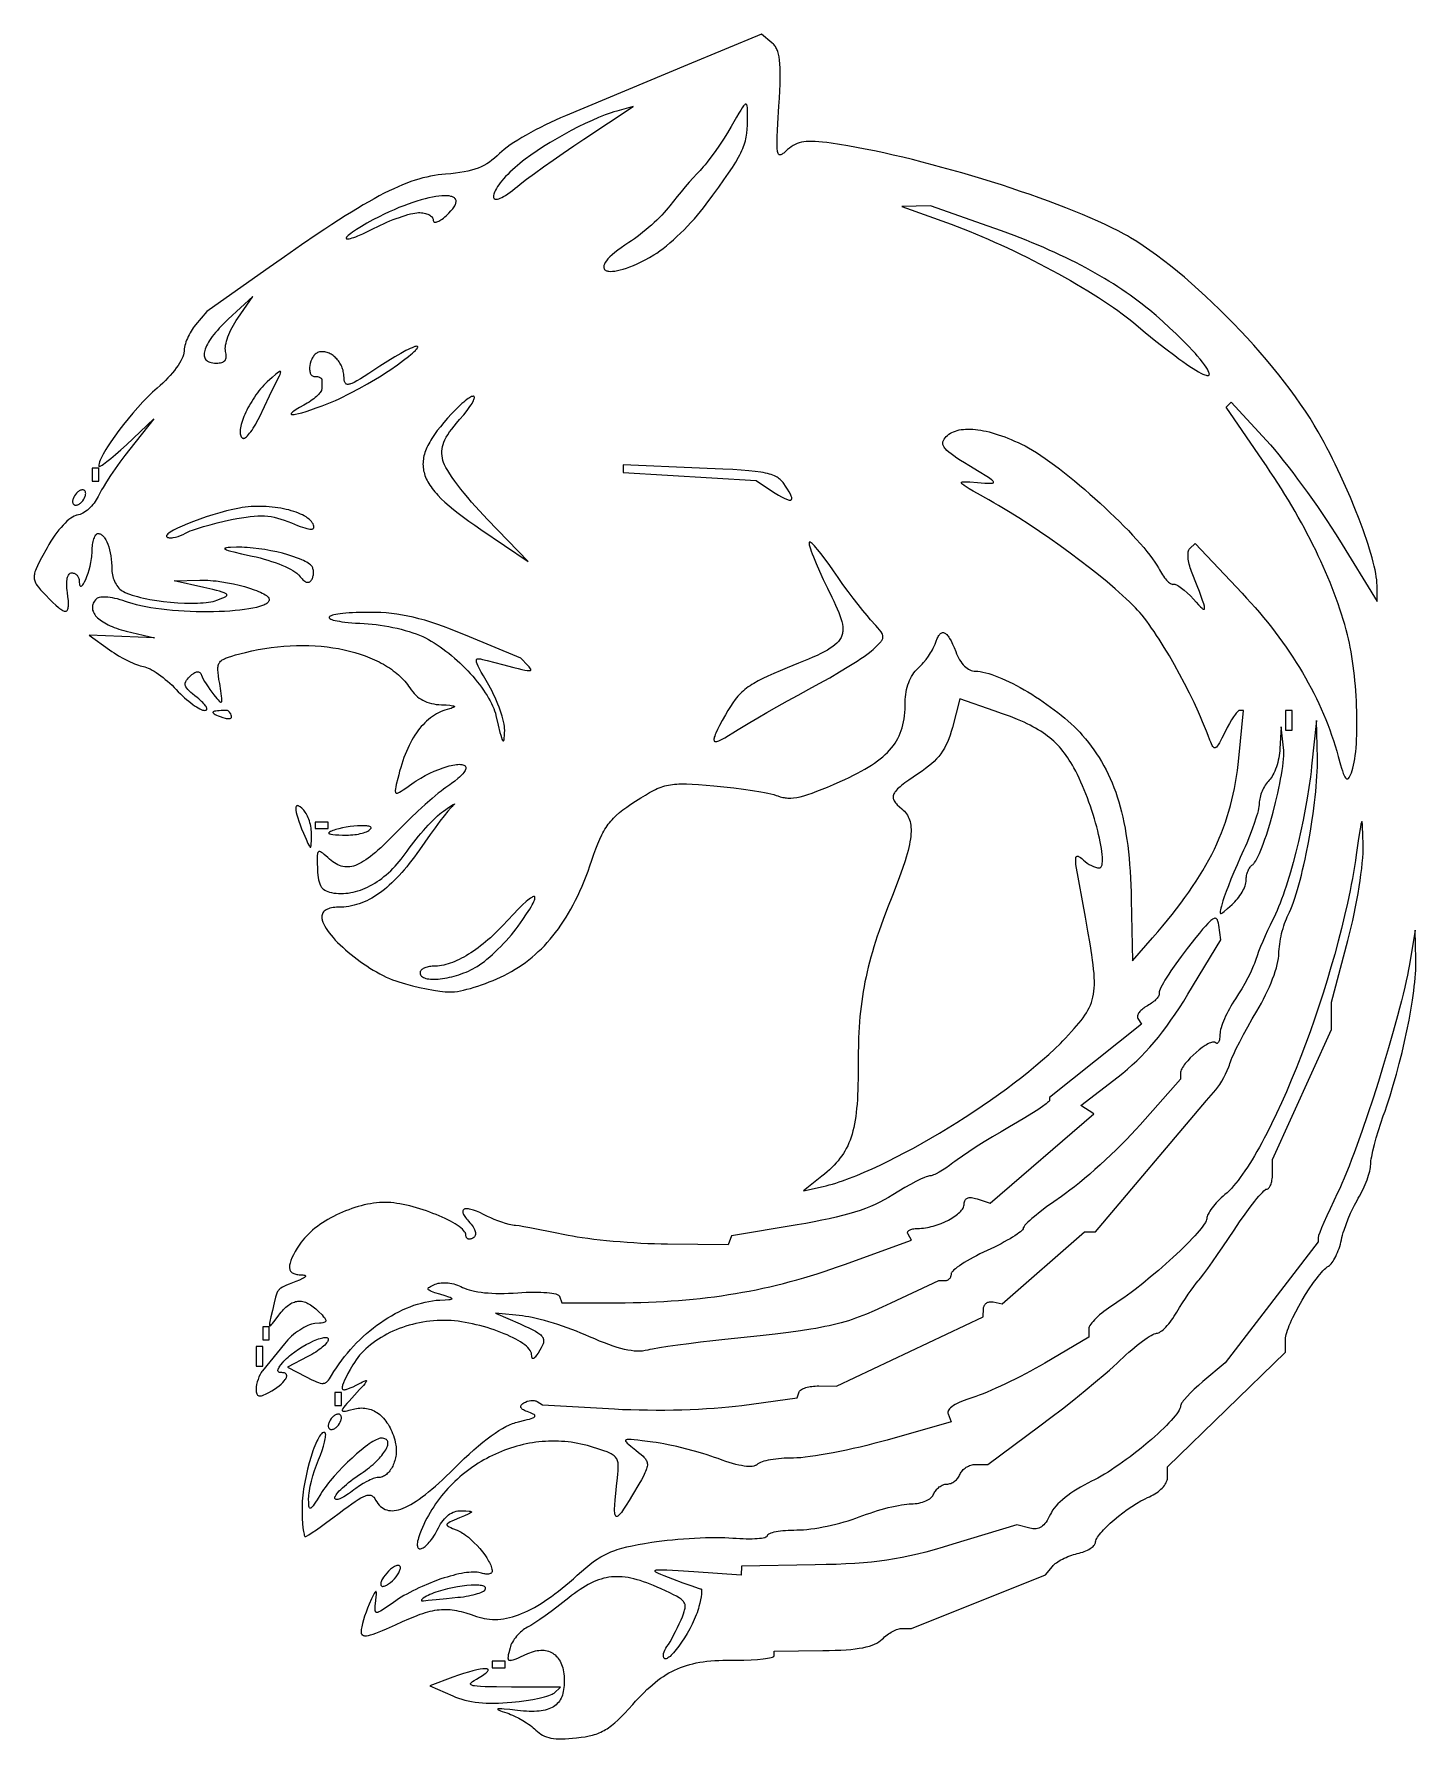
# Model space of a CAD drawing. Extents: x -3.84 to 3.84, y -4.59 to 4.88.
import ezdxf

# ---------------------------------------------------------------- set-up
doc = ezdxf.new("R2010")
doc.units = 0
doc.layers.add('LAYER_1', color=7, linetype='CONTINUOUS')

msp = doc.modelspace()

# ---------------------------------------------------------------- linework, layer by layer
at = {"layer": 'LAYER_1'}
for points in [[(-1.8118, -0.3892), (-1.7748, -0.3999), (-1.7359, -0.41), (-1.6963, -0.4193), (-1.6571, -0.4275), (-1.6195, -0.4343), (-1.5846, -0.4397), (-1.5686, -0.4417), (-1.5537, -0.4433), (-1.54, -0.4443), (-1.5278, -0.4449), (-1.5155, -0.4446), (-1.5016, -0.4434), (-1.4862, -0.4413), (-1.4696, -0.4384), (-1.4519, -0.4346), (-1.4332, -0.43), (-1.4136, -0.4248), (-1.3934, -0.4188), (-1.3727, -0.4123), (-1.3517, -0.4051), (-1.3304, -0.3974), (-1.3091, -0.3893), (-1.288, -0.3807), (-1.267, -0.3717), (-1.2465, -0.3624), (-1.2266, -0.3527), (-1.2058, -0.342), (-1.1855, -0.3308), (-1.1655, -0.319), (-1.146, -0.3067), (-1.1268, -0.2938), (-1.108, -0.2803), (-1.0896, -0.2663), (-1.0716, -0.2517), (-1.054, -0.2366), (-1.0367, -0.2208), (-1.0197, -0.2045), (-1.0032, -0.1876), (-0.987, -0.17), (-0.9711, -0.1519), (-0.9556, -0.1331), (-0.9404, -0.1137), (-0.9255, -0.0937), (-0.911, -0.073), (-0.8968, -0.0517), (-0.8829, -0.0298), (-0.8693, -0.0072), (-0.856, 0.0161), (-0.8431, 0.04), (-0.8304, 0.0646), (-0.818, 0.0899), (-0.8059, 0.1159), (-0.7941, 0.1425), (-0.7826, 0.1699), (-0.7714, 0.198), (-0.7604, 0.2267), (-0.7497, 0.2562), (-0.7392, 0.2865), (-0.7276, 0.3202), (-0.7164, 0.3509), (-0.7055, 0.3789), (-0.6946, 0.4043), (-0.6837, 0.4276), (-0.6781, 0.4385), (-0.6724, 0.4489), (-0.6665, 0.4589), (-0.6605, 0.4685), (-0.6543, 0.4778), (-0.6479, 0.4868), (-0.6413, 0.4955), (-0.6344, 0.5039), (-0.6272, 0.5122), (-0.6197, 0.5202), (-0.6119, 0.5281), (-0.6037, 0.5359), (-0.5861, 0.5513), (-0.5668, 0.5667), (-0.5456, 0.5823), (-0.5221, 0.5984), (-0.4964, 0.6154), (-0.468, 0.6335), (-0.4423, 0.6494), (-0.4187, 0.6633), (-0.3966, 0.6752), (-0.3861, 0.6804), (-0.3757, 0.6851), (-0.3655, 0.6895), (-0.3553, 0.6933), (-0.3451, 0.6968), (-0.3348, 0.6999), (-0.3245, 0.7025), (-0.3139, 0.7048), (-0.303, 0.7068), (-0.2918, 0.7084), (-0.2802, 0.7096), (-0.2681, 0.7105), (-0.2555, 0.7111), (-0.2423, 0.7114), (-0.2137, 0.7112), (-0.1819, 0.7099), (-0.1464, 0.7077), (-0.0619, 0.701), (-0.0066, 0.6957), (0.0486, 0.6894), (0.1021, 0.6823), (0.1525, 0.6748), (0.1984, 0.6669), (0.2191, 0.6629), (0.2382, 0.659), (0.2555, 0.6551), (0.2706, 0.6513), (0.2836, 0.6475), (0.2941, 0.6439), (0.3075, 0.6394), (0.321, 0.6359), (0.328, 0.6346), (0.335, 0.6336), (0.3423, 0.6328), (0.3496, 0.6324), (0.3572, 0.6322), (0.365, 0.6324), (0.3814, 0.6337), (0.3989, 0.6362), (0.4178, 0.6401), (0.4383, 0.6453), (0.4604, 0.652), (0.4845, 0.6602), (0.5106, 0.6698), (0.5391, 0.681), (0.57, 0.6938), (0.6036, 0.7082), (0.64, 0.7243), (0.6656, 0.7359), (0.6901, 0.7474), (0.7134, 0.7589), (0.7357, 0.7702), (0.7569, 0.7815), (0.777, 0.7928), (0.7962, 0.8041), (0.8143, 0.8155), (0.8314, 0.8269), (0.8475, 0.8384), (0.8627, 0.85), (0.877, 0.8617), (0.8904, 0.8737), (0.9029, 0.8858), (0.9145, 0.8981), (0.9253, 0.9106), (0.9353, 0.9235), (0.9445, 0.9366), (0.9529, 0.95), (0.9605, 0.9638), (0.9675, 0.978), (0.9737, 0.9925), (0.9792, 1.0075), (0.984, 1.023), (0.9882, 1.0389), (0.9918, 1.0553), (0.9947, 1.0722), (0.9971, 1.0897), (0.9989, 1.1078), (1.0002, 1.1264), (1.0009, 1.1457), (1.0012, 1.1657), (1.0015, 1.18), (1.0024, 1.1942), (1.004, 1.2082), (1.0061, 1.2219), (1.0089, 1.2353), (1.0121, 1.2485), (1.016, 1.2613), (1.0204, 1.2737), (1.0253, 1.2856), (1.0307, 1.2971), (1.0366, 1.3082), (1.043, 1.3186), (1.0498, 1.3285), (1.0572, 1.3378), (1.0649, 1.3464), (1.0731, 1.3544), (1.0805, 1.3613), (1.088, 1.3688), (1.0954, 1.3767), (1.1027, 1.385), (1.1169, 1.4023), (1.1302, 1.4203), (1.1422, 1.4383), (1.1476, 1.4472), (1.1525, 1.4559), (1.1569, 1.4644), (1.1608, 1.4725), (1.164, 1.4802), (1.1666, 1.4875), (1.1724, 1.5044), (1.1784, 1.5188), (1.1815, 1.525), (1.1846, 1.5306), (1.1877, 1.5355), (1.1909, 1.5397), (1.1941, 1.5433), (1.1974, 1.5463), (1.2006, 1.5486), (1.204, 1.5503), (1.2074, 1.5513), (1.2108, 1.5516), (1.2143, 1.5513), (1.2178, 1.5504), (1.2214, 1.5488), (1.225, 1.5465), (1.2287, 1.5436), (1.2324, 1.5401), (1.2362, 1.5359), (1.24, 1.531), (1.2439, 1.5255), (1.2478, 1.5193), (1.2558, 1.505), (1.2641, 1.488), (1.2726, 1.4684), (1.2814, 1.4462), (1.2864, 1.4338), (1.2917, 1.4219), (1.2974, 1.4108), (1.3034, 1.4004), (1.3096, 1.3906), (1.3162, 1.3817), (1.3229, 1.3734), (1.3299, 1.366), (1.3371, 1.3594), (1.3445, 1.3535), (1.352, 1.3486), (1.3597, 1.3445), (1.3675, 1.3412), (1.3754, 1.3389), (1.3834, 1.3375), (1.3914, 1.337), (1.4043, 1.3364), (1.4181, 1.3348), (1.4329, 1.3322), (1.4486, 1.3285), (1.4652, 1.324), (1.4824, 1.3185), (1.5004, 1.3121), (1.519, 1.3049), (1.5381, 1.2969), (1.5578, 1.2881), (1.5779, 1.2786), (1.5983, 1.2684), (1.6191, 1.2576), (1.6401, 1.2462), (1.6613, 1.2342), (1.6825, 1.2217), (1.7039, 1.2088), (1.7252, 1.1953), (1.7464, 1.1815), (1.7674, 1.1673), (1.7883, 1.1527), (1.8088, 1.1379), (1.8291, 1.1228), (1.8489, 1.1075), (1.8682, 1.092), (1.887, 1.0764), (1.9052, 1.0607), (1.9227, 1.0449), (1.9395, 1.0292), (1.9554, 1.0134), (1.9705, 0.9977), (1.9847, 0.9821), (2.0019, 0.962), (2.0185, 0.9417), (2.0344, 0.921), (2.0497, 0.9001), (2.0644, 0.8787), (2.0785, 0.8569), (2.0919, 0.8347), (2.1048, 0.8121), (2.1171, 0.789), (2.1289, 0.7654), (2.14, 0.7413), (2.1506, 0.7166), (2.1607, 0.6913), (2.1702, 0.6655), (2.1791, 0.639), (2.1876, 0.6119), (2.1955, 0.5841), (2.2029, 0.5555), (2.2098, 0.5263), (2.2161, 0.4963), (2.222, 0.4655), (2.2274, 0.434), (2.2324, 0.4016), (2.2368, 0.3683), (2.2408, 0.3342), (2.2444, 0.2991), (2.2474, 0.2631), (2.2501, 0.2262), (2.2523, 0.1883), (2.2541, 0.1494), (2.2555, 0.1094), (2.2564, 0.0684), (2.2627, -0.2716), (2.3744, -0.1443), (2.4034, -0.111), (2.4312, -0.0782), (2.458, -0.0458), (2.4838, -0.0139), (2.5086, 0.0177), (2.5323, 0.0488), (2.5551, 0.0797), (2.5769, 0.1103), (2.5977, 0.1406), (2.6176, 0.1708), (2.6366, 0.2007), (2.6546, 0.2306), (2.6718, 0.2603), (2.6882, 0.29), (2.7037, 0.3196), (2.7183, 0.3492), (2.7321, 0.3789), (2.7452, 0.4087), (2.7574, 0.4386), (2.769, 0.4686), (2.7797, 0.4989), (2.7897, 0.5293), (2.7991, 0.5601), (2.8077, 0.5911), (2.8157, 0.6224), (2.823, 0.6542), (2.8296, 0.6863), (2.8357, 0.7189), (2.8411, 0.752), (2.846, 0.7856), (2.8502, 0.8197), (2.854, 0.8545), (2.8801, 1.1185), (2.8576, 1.1185), (2.855, 1.1179), (2.8519, 1.1161), (2.8484, 1.1132), (2.8444, 1.1092), (2.84, 1.1042), (2.8353, 1.0982), (2.8249, 1.0837), (2.8136, 1.0662), (2.8018, 1.0461), (2.7897, 1.0239), (2.7777, 1.0001), (2.7601, 0.9648), (2.7527, 0.9505), (2.746, 0.9386), (2.74, 0.9289), (2.7346, 0.9213), (2.7296, 0.9159), (2.7273, 0.914), (2.7251, 0.9125), (2.723, 0.9116), (2.721, 0.9112), (2.719, 0.9113), (2.717, 0.9119), (2.7151, 0.9129), (2.7133, 0.9144), (2.7095, 0.9189), (2.7058, 0.9252), (2.7019, 0.9333), (2.6979, 0.9431), (2.6935, 0.9546), (2.6842, 0.9796), (2.6744, 1.0049), (2.664, 1.0306), (2.6532, 1.0565), (2.6419, 1.0828), (2.6303, 1.1092), (2.6058, 1.1624), (2.58, 1.2157), (2.5532, 1.2688), (2.5255, 1.3211), (2.4973, 1.3722), (2.4687, 1.4218), (2.4401, 1.4694), (2.4116, 1.5146), (2.3974, 1.5362), (2.3834, 1.5569), (2.3696, 1.5769), (2.3559, 1.596), (2.3425, 1.6142), (2.3293, 1.6314), (2.3164, 1.6475), (2.3038, 1.6626), (2.2915, 1.6765), (2.2796, 1.6893), (2.2634, 1.7056), (2.2462, 1.7225), (2.2279, 1.7399), (2.2086, 1.7577), (2.1884, 1.776), (2.1673, 1.7946), (2.1225, 1.8328), (2.0746, 1.8721), (2.0242, 1.9121), (1.9716, 1.9525), (1.9172, 1.9931), (1.8614, 2.0336), (1.8046, 2.0737), (1.7472, 2.113), (1.6896, 2.1513), (1.6323, 2.1883), (1.5756, 2.2236), (1.5198, 2.2571), (1.4925, 2.273), (1.4656, 2.2883), (1.4027, 2.3237), (1.3778, 2.338), (1.357, 2.3502), (1.3404, 2.3605), (1.3278, 2.3689), (1.3191, 2.3757), (1.3162, 2.3785), (1.3142, 2.381), (1.3132, 2.3831), (1.313, 2.3848), (1.3138, 2.3863), (1.3155, 2.3875), (1.3181, 2.3884), (1.3216, 2.389), (1.3311, 2.3896), (1.344, 2.3894), (1.3601, 2.3885), (1.4018, 2.3853), (1.4435, 2.382), (1.4597, 2.3811), (1.4727, 2.3809), (1.4825, 2.3814), (1.4861, 2.382), (1.4889, 2.3829), (1.4909, 2.384), (1.492, 2.3854), (1.4922, 2.3872), (1.4915, 2.3892), (1.49, 2.3916), (1.4876, 2.3943), (1.4842, 2.3974), (1.48, 2.4009), (1.4688, 2.409), (1.4538, 2.419), (1.4124, 2.4447), (1.3552, 2.4791), (1.3302, 2.4942), (1.3079, 2.5081), (1.2881, 2.521), (1.2707, 2.5329), (1.2557, 2.5439), (1.2429, 2.5542), (1.2324, 2.5637), (1.224, 2.5727), (1.2205, 2.5769), (1.2176, 2.5811), (1.2151, 2.5852), (1.2131, 2.5891), (1.2116, 2.593), (1.2106, 2.5968), (1.21, 2.6006), (1.2098, 2.6043), (1.21, 2.608), (1.2107, 2.6117), (1.2118, 2.6153), (1.2133, 2.619), (1.2152, 2.6226), (1.2175, 2.6263), (1.2231, 2.6339), (1.2294, 2.6409), (1.2364, 2.6473), (1.244, 2.6532), (1.2521, 2.6586), (1.2608, 2.6634), (1.2701, 2.6676), (1.2799, 2.6713), (1.2902, 2.6744), (1.3011, 2.677), (1.3125, 2.6791), (1.3243, 2.6806), (1.3367, 2.6815), (1.3495, 2.6819), (1.3628, 2.6818), (1.3766, 2.6811), (1.3907, 2.6799), (1.4053, 2.6782), (1.4203, 2.6759), (1.4357, 2.6731), (1.4515, 2.6697), (1.4677, 2.6659), (1.4842, 2.6614), (1.5011, 2.6565), (1.5183, 2.651), (1.5358, 2.645), (1.5537, 2.6385), (1.5718, 2.6314), (1.5903, 2.6238), (1.609, 2.6157), (1.628, 2.6071), (1.6472, 2.5979), (1.6667, 2.5883), (1.6867, 2.5776), (1.7081, 2.5652), (1.7307, 2.5512), (1.7544, 2.5357), (1.779, 2.5188), (1.8046, 2.5006), (1.8309, 2.4813), (1.8578, 2.4608), (1.8853, 2.4394), (1.9132, 2.4171), (1.9414, 2.394), (1.9699, 2.3702), (1.9984, 2.3458), (2.0269, 2.321), (2.0552, 2.2958), (2.0833, 2.2704), (2.1111, 2.2448), (2.1384, 2.2191), (2.165, 2.1935), (2.191, 2.168), (2.2162, 2.1427), (2.2405, 2.1179), (2.2637, 2.0934), (2.2857, 2.0695), (2.3066, 2.0463), (2.326, 2.0239), (2.344, 2.0023), (2.3603, 1.9816), (2.375, 1.9621), (2.3878, 1.9437), (2.3987, 1.9266), (2.4076, 1.9108), (2.413, 1.9007), (2.4186, 1.8909), (2.4243, 1.8816), (2.4301, 1.8727), (2.436, 1.8644), (2.4418, 1.8566), (2.4476, 1.8494), (2.4532, 1.8429), (2.4588, 1.837), (2.4641, 1.832), (2.4693, 1.8277), (2.4742, 1.8242), (2.4787, 1.8217), (2.483, 1.82), (2.4868, 1.8194), (2.4902, 1.8198), (2.4938, 1.8202), (2.4981, 1.8197), (2.503, 1.8183), (2.5085, 1.816), (2.5146, 1.8129), (2.5212, 1.8091), (2.5283, 1.8045), (2.5357, 1.7993), (2.5434, 1.7934), (2.5514, 1.7869), (2.568, 1.7722), (2.5849, 1.7557), (2.6017, 1.7376), (2.6168, 1.7207), (2.6298, 1.7066), (2.6408, 1.6954), (2.6497, 1.6872), (2.6533, 1.6843), (2.6565, 1.6823), (2.6591, 1.6811), (2.6612, 1.6808), (2.6628, 1.6813), (2.6639, 1.6828), (2.6644, 1.6852), (2.6644, 1.6886), (2.6639, 1.693), (2.6629, 1.6983), (2.6592, 1.7122), (2.6533, 1.7303), (2.6453, 1.7528), (2.6351, 1.78), (2.6228, 1.812), (2.5915, 1.891), (2.5877, 1.9012), (2.5842, 1.9114), (2.5812, 1.9215), (2.5786, 1.9316), (2.5764, 1.9414), (2.5746, 1.951), (2.5732, 1.9602), (2.5723, 1.9691), (2.5719, 1.9776), (2.5719, 1.9855), (2.5723, 1.9928), (2.5732, 1.9995), (2.5746, 2.0054), (2.5764, 2.0106), (2.5787, 2.015), (2.5815, 2.0184), (2.6108, 2.0471), (2.8727, 1.7702), (2.8974, 1.7437), (2.9216, 1.7171), (2.9454, 1.6902), (2.9686, 1.6633), (2.9913, 1.6362), (3.0136, 1.6089), (3.0353, 1.5815), (3.0565, 1.554), (3.0772, 1.5264), (3.0974, 1.4986), (3.117, 1.4707), (3.1362, 1.4426), (3.1548, 1.4145), (3.1729, 1.3863), (3.1905, 1.3579), (3.2075, 1.3294), (3.224, 1.3009), (3.24, 1.2722), (3.2554, 1.2435), (3.2703, 1.2147), (3.2847, 1.1858), (3.2985, 1.1568), (3.3118, 1.1277), (3.3245, 1.0986), (3.3366, 1.0694), (3.3483, 1.0402), (3.3593, 1.0109), (3.3698, 0.9815), (3.3797, 0.9521), (3.3891, 0.9226), (3.3979, 0.8931), (3.4062, 0.8636), (3.4189, 0.8179), (3.4245, 0.7992), (3.4298, 0.7831), (3.4346, 0.7696), (3.4391, 0.7586), (3.4434, 0.7501), (3.4475, 0.744), (3.4495, 0.7418), (3.4515, 0.7401), (3.4534, 0.7391), (3.4553, 0.7386), (3.4572, 0.7386), (3.4591, 0.7392), (3.461, 0.7403), (3.463, 0.7419), (3.4669, 0.7467), (3.4709, 0.7534), (3.4751, 0.762), (3.4795, 0.7725), (3.484, 0.7849), (3.4881, 0.7988), (3.4918, 0.8143), (3.4952, 0.8313), (3.4982, 0.8496), (3.5009, 0.8691), (3.5032, 0.8899), (3.5052, 0.9118), (3.5069, 0.9346), (3.5082, 0.9584), (3.5092, 0.983), (3.5099, 1.0084), (3.5102, 1.0345), (3.5103, 1.0611), (3.51, 1.0882), (3.5093, 1.1157), (3.5084, 1.1435), (3.5071, 1.1715), (3.5056, 1.1997), (3.5037, 1.2279), (3.5015, 1.2561), (3.499, 1.2842), (3.4962, 1.312), (3.4931, 1.3396), (3.4897, 1.3668), (3.486, 1.3934), (3.4821, 1.4196), (3.4778, 1.4451), (3.4732, 1.4698), (3.4684, 1.4937), (3.4633, 1.5167), (3.4579, 1.5387), (3.4503, 1.5673), (3.4422, 1.5959), (3.4337, 1.6247), (3.4248, 1.6535), (3.4153, 1.6825), (3.4054, 1.7116), (3.3951, 1.7409), (3.3843, 1.7702), (3.373, 1.7997), (3.3612, 1.8292), (3.349, 1.8589), (3.3363, 1.8887), (3.3232, 1.9186), (3.3096, 1.9486), (3.2955, 1.9788), (3.281, 2.0091), (3.266, 2.0394), (3.2506, 2.0699), (3.2346, 2.1006), (3.2183, 2.1313), (3.2014, 2.1621), (3.1841, 2.1931), (3.1663, 2.2242), (3.1481, 2.2554), (3.1294, 2.2867), (3.1102, 2.3182), (3.0906, 2.3497), (3.0705, 2.3814), (3.0499, 2.4132), (3.0289, 2.4451), (3.0074, 2.4771), (2.9855, 2.5093), (2.783, 2.8032), (2.8121, 2.8323), (3.0082, 2.6183), (3.0293, 2.5947), (3.0519, 2.5684), (3.0758, 2.5395), (3.1009, 2.5084), (3.1269, 2.4753), (3.1536, 2.4406), (3.1808, 2.4045), (3.2082, 2.3673), (3.2358, 2.3293), (3.2633, 2.2908), (3.2904, 2.252), (3.317, 2.2133), (3.3428, 2.1749), (3.3677, 2.1371), (3.3914, 2.1002), (3.4137, 2.0645), (3.6231, 1.7246), (3.6222, 1.813), (3.6216, 1.8277), (3.6202, 1.8438), (3.6179, 1.8612), (3.6148, 1.8799), (3.6109, 1.8999), (3.6062, 1.9209), (3.6008, 1.9431), (3.5947, 1.9662), (3.5879, 1.9904), (3.5804, 2.0154), (3.5723, 2.0413), (3.5636, 2.0679), (3.5542, 2.0952), (3.5443, 2.1232), (3.5339, 2.1518), (3.5229, 2.1809), (3.4994, 2.2404), (3.4742, 2.3012), (3.4473, 2.3629), (3.419, 2.4248), (3.4044, 2.4558), (3.3895, 2.4866), (3.3743, 2.5173), (3.3589, 2.5478), (3.3433, 2.5779), (3.3275, 2.6077), (3.3115, 2.637), (3.2954, 2.6659), (3.2733, 2.7038), (3.2495, 2.7424), (3.2241, 2.7817), (3.1971, 2.8214), (3.1687, 2.8617), (3.1389, 2.9022), (3.1079, 2.9431), (3.0757, 2.9841), (3.0424, 3.0251), (3.0081, 3.0662), (2.9729, 3.1072), (2.9369, 3.148), (2.9001, 3.1885), (2.8628, 3.2286), (2.8248, 3.2682), (2.7865, 3.3073), (2.7477, 3.3458), (2.7087, 3.3835), (2.6695, 3.4204), (2.6303, 3.4563), (2.591, 3.4913), (2.5518, 3.5251), (2.5128, 3.5578), (2.474, 3.5892), (2.4357, 3.6191), (2.3977, 3.6477), (2.3603, 3.6747), (2.3236, 3.7), (2.2876, 3.7236), (2.2523, 3.7453), (2.2351, 3.7555), (2.218, 3.7652), (2.2012, 3.7743), (2.1847, 3.783), (2.1488, 3.8009), (2.1109, 3.819), (2.0709, 3.8373), (2.0291, 3.8557), (1.9856, 3.8741), (1.9404, 3.8926), (1.8938, 3.9111), (1.8457, 3.9296), (1.7965, 3.9481), (1.746, 3.9664), (1.6946, 3.9846), (1.6422, 4.0026), (1.5891, 4.0204), (1.5353, 4.038), (1.481, 4.0552), (1.4262, 4.0722), (1.3712, 4.0888), (1.3159, 4.105), (1.2606, 4.1208), (1.2054, 4.1361), (1.1503, 4.1509), (1.0955, 4.1652), (1.0411, 4.1789), (0.9873, 4.1919), (0.9341, 4.2044), (0.8817, 4.2161), (0.8302, 4.2272), (0.7796, 4.2374), (0.7303, 4.2469), (0.6821, 4.2556), (0.6354, 4.2634), (0.5901, 4.2702), (0.5653, 4.2736), (0.5424, 4.2764), (0.5213, 4.2784), (0.5018, 4.2797), (0.4838, 4.2804), (0.4672, 4.2803), (0.4518, 4.2794), (0.4376, 4.2777), (0.4243, 4.2753), (0.4118, 4.272), (0.4002, 4.2679), (0.3891, 4.263), (0.3784, 4.2572), (0.3682, 4.2505), (0.3581, 4.2429), (0.3482, 4.2343), (0.3366, 4.2241), (0.3266, 4.2157), (0.322, 4.2123), (0.3178, 4.2095), (0.314, 4.2074), (0.3104, 4.2059), (0.3072, 4.2052), (0.3042, 4.2052), (0.3016, 4.2059), (0.2992, 4.2076), (0.2972, 4.2101), (0.2953, 4.2135), (0.2938, 4.2178), (0.2925, 4.2232), (0.2914, 4.2295), (0.2906, 4.237), (0.2897, 4.2553), (0.2896, 4.2784), (0.2903, 4.3065), (0.2917, 4.3401), (0.2937, 4.3794), (0.2996, 4.4766), (0.3022, 4.5211), (0.3043, 4.5616), (0.3058, 4.5981), (0.3067, 4.631), (0.307, 4.6605), (0.3066, 4.6868), (0.3055, 4.7102), (0.3037, 4.7309), (0.3012, 4.7492), (0.2979, 4.7652), (0.2959, 4.7724), (0.2938, 4.7792), (0.2914, 4.7856), (0.2889, 4.7915), (0.2861, 4.7971), (0.2831, 4.8023), (0.2799, 4.8072), (0.2765, 4.8119), (0.2728, 4.8162), (0.2689, 4.8204), (0.2605, 4.8281), (0.2025, 4.8763), (-0.2084, 4.7049), (-0.8862, 4.4227), (-0.9139, 4.4109), (-0.9418, 4.3984), (-0.9698, 4.3854), (-0.9976, 4.3719), (-1.0251, 4.358), (-1.052, 4.3439), (-1.0782, 4.3297), (-1.1036, 4.3155), (-1.1278, 4.3013), (-1.1508, 4.2873), (-1.1723, 4.2736), (-1.1922, 4.2604), (-1.2103, 4.2476), (-1.2263, 4.2354), (-1.2401, 4.224), (-1.2515, 4.2134), (-1.2658, 4.1996), (-1.28, 4.1869), (-1.2942, 4.1754), (-1.3086, 4.1649), (-1.3234, 4.1553), (-1.3387, 4.1467), (-1.3546, 4.1389), (-1.3714, 4.1319), (-1.389, 4.1257), (-1.4078, 4.1202), (-1.4278, 4.1153), (-1.4492, 4.1109), (-1.4721, 4.1071), (-1.4967, 4.1038), (-1.5231, 4.1008), (-1.5516, 4.0982), (-1.5725, 4.0962), (-1.5934, 4.0937), (-1.6143, 4.0905), (-1.6353, 4.0867), (-1.6565, 4.0822), (-1.6779, 4.077), (-1.6996, 4.0711), (-1.7216, 4.0643), (-1.7441, 4.0568), (-1.7672, 4.0483), (-1.7908, 4.039), (-1.8151, 4.0287), (-1.8401, 4.0175), (-1.8659, 4.0052), (-1.8926, 3.9919), (-1.9202, 3.9775), (-1.9489, 3.9619), (-1.9786, 3.9452), (-2.0095, 3.9273), (-2.0416, 3.9081), (-2.0751, 3.8876), (-2.1099, 3.8658), (-2.1461, 3.8427), (-2.1839, 3.8182), (-2.2233, 3.7922), (-2.2643, 3.7647), (-2.3516, 3.7052), (-2.4465, 3.6394), (-2.5494, 3.5669), (-2.8771, 3.3346), (-2.9409, 3.2604), (-2.9474, 3.2524), (-2.9537, 3.2439), (-2.9598, 3.235), (-2.9656, 3.2257), (-2.9712, 3.216), (-2.9764, 3.2062), (-2.9813, 3.1962), (-2.9859, 3.1861), (-2.99, 3.176), (-2.9937, 3.166), (-2.9969, 3.1561), (-2.9996, 3.1465), (-3.0017, 3.1372), (-3.0033, 3.1282), (-3.0043, 3.1197), (-3.0046, 3.1117), (-3.0048, 3.1077), (-3.0053, 3.1033), (-3.0075, 3.094), (-3.0111, 3.0837), (-3.016, 3.0726), (-3.0222, 3.0608), (-3.0295, 3.0484), (-3.0379, 3.0355), (-3.0474, 3.0221), (-3.0579, 3.0084), (-3.0693, 2.9944), (-3.0815, 2.9803), (-3.0946, 2.966), (-3.1083, 2.9518), (-3.1227, 2.9377), (-3.1377, 2.9238), (-3.1532, 2.9102), (-3.166, 2.8989), (-3.1791, 2.8869), (-3.1925, 2.8742), (-3.206, 2.8609), (-3.2334, 2.8327), (-3.261, 2.8027), (-3.2885, 2.7714), (-3.3154, 2.7393), (-3.3415, 2.7068), (-3.3664, 2.6745), (-3.3896, 2.6428), (-3.4109, 2.6121), (-3.4299, 2.583), (-3.4385, 2.5692), (-3.4463, 2.5559), (-3.4534, 2.5433), (-3.4596, 2.5314), (-3.4651, 2.5202), (-3.4696, 2.5098), (-3.4732, 2.5003), (-3.4758, 2.4916), (-3.4775, 2.484), (-3.478, 2.4774), (-3.4778, 2.4763), (-3.4772, 2.4755), (-3.4762, 2.4751), (-3.4749, 2.4751), (-3.4711, 2.4761), (-3.4659, 2.4786), (-3.4595, 2.4824), (-3.4518, 2.4874), (-3.443, 2.4937), (-3.4331, 2.5011), (-3.4104, 2.5192), (-3.3844, 2.5412), (-3.3558, 2.5667), (-3.325, 2.5951), (-3.172, 2.739), (-3.3055, 2.5706), (-3.3332, 2.5348), (-3.3607, 2.4978), (-3.3873, 2.4605), (-3.4123, 2.4241), (-3.435, 2.3896), (-3.4546, 2.3581), (-3.463, 2.3439), (-3.4704, 2.3307), (-3.4767, 2.3189), (-3.4817, 2.3085), (-3.4864, 2.2989), (-3.4918, 2.2894), (-3.4977, 2.2802), (-3.504, 2.2712), (-3.5109, 2.2625), (-3.5181, 2.2543), (-3.5256, 2.2464), (-3.5333, 2.239), (-3.5413, 2.2322), (-3.5494, 2.2259), (-3.5576, 2.2203), (-3.5658, 2.2154), (-3.5739, 2.2112), (-3.582, 2.2079), (-3.5899, 2.2054), (-3.5976, 2.2038), (-3.6017, 2.203), (-3.606, 2.2018), (-3.6149, 2.1982), (-3.6243, 2.1932), (-3.6342, 2.1869), (-3.6444, 2.1791), (-3.6549, 2.1701), (-3.6657, 2.1599), (-3.6768, 2.1484), (-3.6879, 2.1359), (-3.6992, 2.1224), (-3.7105, 2.1079), (-3.7217, 2.0924), (-3.7329, 2.0761), (-3.744, 2.059), (-3.7549, 2.0412), (-3.7655, 2.0227), (-3.7966, 1.9663), (-3.8088, 1.9432), (-3.8189, 1.9228), (-3.8267, 1.905), (-3.8299, 1.8968), (-3.8324, 1.8891), (-3.8345, 1.8818), (-3.836, 1.875), (-3.8369, 1.8684), (-3.8374, 1.8621), (-3.8372, 1.856), (-3.8366, 1.8501), (-3.8354, 1.8443), (-3.8337, 1.8386), (-3.8314, 1.8329), (-3.8287, 1.8272), (-3.8254, 1.8215), (-3.8215, 1.8156), (-3.8123, 1.8033), (-3.8009, 1.79), (-3.772, 1.7586), (-3.7516, 1.7373), (-3.7333, 1.7189), (-3.7169, 1.7034), (-3.7023, 1.6909), (-3.6958, 1.6858), (-3.6897, 1.6814), (-3.684, 1.6777), (-3.6788, 1.6748), (-3.6739, 1.6726), (-3.6695, 1.6712), (-3.6655, 1.6705), (-3.662, 1.6705), (-3.6588, 1.6714), (-3.6559, 1.6729), (-3.6535, 1.6752), (-3.6514, 1.6783), (-3.6497, 1.6821), (-3.6484, 1.6867), (-3.6473, 1.692), (-3.6467, 1.6981), (-3.6463, 1.7049), (-3.6463, 1.7125), (-3.6471, 1.7299), (-3.6492, 1.7504), (-3.6523, 1.774), (-3.6539, 1.786), (-3.655, 1.7975), (-3.6557, 1.8084), (-3.656, 1.8187), (-3.6558, 1.8284), (-3.6552, 1.8374), (-3.6542, 1.8457), (-3.6528, 1.8532), (-3.651, 1.86), (-3.6488, 1.866), (-3.6462, 1.8711), (-3.6433, 1.8754), (-3.6399, 1.8788), (-3.6362, 1.8812), (-3.6322, 1.8827), (-3.6278, 1.8832), (-3.6237, 1.883), (-3.6196, 1.8823), (-3.6157, 1.8812), (-3.612, 1.8796), (-3.6084, 1.8777), (-3.6051, 1.8754), (-3.6019, 1.8728), (-3.599, 1.8699), (-3.5963, 1.8666), (-3.594, 1.8631), (-3.5919, 1.8594), (-3.5901, 1.8554), (-3.5887, 1.8512), (-3.5876, 1.8469), (-3.587, 1.8424), (-3.5867, 1.8377), (-3.5864, 1.8296), (-3.5857, 1.8229), (-3.5847, 1.8176), (-3.5833, 1.8136), (-3.5816, 1.8109), (-3.5797, 1.8093), (-3.5775, 1.8089), (-3.5751, 1.8096), (-3.5725, 1.8113), (-3.5697, 1.814), (-3.5667, 1.8176), (-3.5636, 1.8221), (-3.5572, 1.8333), (-3.5506, 1.8473), (-3.544, 1.8636), (-3.5376, 1.8816), (-3.5316, 1.901), (-3.5262, 1.9212), (-3.5217, 1.9418), (-3.5182, 1.9624), (-3.5168, 1.9726), (-3.5159, 1.9825), (-3.5152, 1.9922), (-3.515, 2.0016), (-3.5147, 2.0118), (-3.5142, 2.0217), (-3.5133, 2.0313), (-3.5122, 2.0405), (-3.5108, 2.0492), (-3.5091, 2.0575), (-3.5072, 2.0652), (-3.505, 2.0723), (-3.5027, 2.0788), (-3.5001, 2.0846), (-3.4974, 2.0896), (-3.4946, 2.0938), (-3.4916, 2.0972), (-3.4884, 2.0997), (-3.4852, 2.1012), (-3.4819, 2.1017), (-3.478, 2.1015), (-3.4741, 2.1007), (-3.4703, 2.0994), (-3.4666, 2.0976), (-3.4629, 2.0953), (-3.4593, 2.0925), (-3.4557, 2.0893), (-3.4522, 2.0857), (-3.4488, 2.0816), (-3.4455, 2.0771), (-3.4392, 2.0669), (-3.4333, 2.0552), (-3.4278, 2.0421), (-3.4228, 2.0277), (-3.4184, 2.0121), (-3.4145, 1.9955), (-3.4113, 1.9779), (-3.4087, 1.9594), (-3.4067, 1.9401), (-3.4056, 1.9202), (-3.4052, 1.8997), (-3.4048, 1.8907), (-3.4039, 1.8816), (-3.4023, 1.8725), (-3.4001, 1.8634), (-3.3974, 1.8544), (-3.3942, 1.8456), (-3.3906, 1.837), (-3.3864, 1.8286), (-3.3819, 1.8206), (-3.377, 1.813), (-3.3718, 1.8059), (-3.3662, 1.7993), (-3.3603, 1.7933), (-3.3542, 1.788), (-3.3479, 1.7833), (-3.3414, 1.7795), (-3.3309, 1.7743), (-3.3193, 1.7694), (-3.3066, 1.7646), (-3.2929, 1.76), (-3.2782, 1.7555), (-3.2627, 1.7513), (-3.2465, 1.7472), (-3.2295, 1.7434), (-3.212, 1.7397), (-3.1939, 1.7363), (-3.1565, 1.7301), (-3.118, 1.7249), (-3.0789, 1.7207), (-3.0399, 1.7176), (-3.0016, 1.7157), (-2.9647, 1.7149), (-2.9469, 1.715), (-2.9297, 1.7154), (-2.9132, 1.7161), (-2.8974, 1.7171), (-2.8824, 1.7186), (-2.8683, 1.7203), (-2.8552, 1.7224), (-2.8431, 1.7249), (-2.8322, 1.7278), (-2.8225, 1.731), (-2.8074, 1.7367), (-2.7946, 1.7419), (-2.7841, 1.7465), (-2.7759, 1.7508), (-2.7727, 1.7528), (-2.7702, 1.7547), (-2.7683, 1.7566), (-2.7671, 1.7585), (-2.7665, 1.7603), (-2.7665, 1.762), (-2.7673, 1.7638), (-2.7688, 1.7656), (-2.7709, 1.7673), (-2.7738, 1.7691), (-2.7817, 1.7728), (-2.7927, 1.7767), (-2.8067, 1.7808), (-2.8239, 1.7854), (-2.8443, 1.7904), (-2.8953, 1.8021), (-3.0592, 1.839), (-2.9161, 1.8429), (-2.9022, 1.8431), (-2.8878, 1.8429), (-2.8729, 1.8422), (-2.8577, 1.8413), (-2.8422, 1.8399), (-2.8265, 1.8382), (-2.7945, 1.834), (-2.7623, 1.8286), (-2.7303, 1.8222), (-2.699, 1.815), (-2.669, 1.8071), (-2.6407, 1.7986), (-2.6145, 1.7896), (-2.6025, 1.7851), (-2.5911, 1.7804), (-2.5805, 1.7757), (-2.5708, 1.771), (-2.562, 1.7663), (-2.5542, 1.7616), (-2.5474, 1.7569), (-2.5417, 1.7523), (-2.5372, 1.7477), (-2.5339, 1.7432), (-2.5319, 1.7388), (-2.5314, 1.7366), (-2.5312, 1.7345), (-2.5316, 1.7307), (-2.5328, 1.7271), (-2.5348, 1.7235), (-2.5376, 1.72), (-2.5411, 1.7167), (-2.5453, 1.7135), (-2.5503, 1.7103), (-2.5559, 1.7073), (-2.5622, 1.7044), (-2.5691, 1.7015), (-2.5848, 1.6962), (-2.6027, 1.6913), (-2.6229, 1.6869), (-2.645, 1.6829), (-2.6689, 1.6793), (-2.6944, 1.6762), (-2.7214, 1.6736), (-2.7498, 1.6713), (-2.7792, 1.6696), (-2.8097, 1.6683), (-2.8409, 1.6675), (-2.8728, 1.6671), (-2.9051, 1.6672), (-2.9378, 1.6678), (-2.9705, 1.6688), (-3.0033, 1.6704), (-3.0358, 1.6724), (-3.068, 1.6749), (-3.0997, 1.6778), (-3.1306, 1.6813), (-3.1607, 1.6853), (-3.1898, 1.6897), (-3.2176, 1.6947), (-3.2441, 1.7002), (-3.269, 1.7061), (-3.2923, 1.7126), (-3.3136, 1.7196), (-3.3295, 1.7251), (-3.3451, 1.73), (-3.3602, 1.7344), (-3.3748, 1.7382), (-3.3889, 1.7414), (-3.4024, 1.7441), (-3.4153, 1.7463), (-3.4274, 1.7478), (-3.4388, 1.7488), (-3.4493, 1.7492), (-3.4589, 1.7489), (-3.4676, 1.7481), (-3.4752, 1.7467), (-3.4818, 1.7446), (-3.4872, 1.742), (-3.4895, 1.7404), (-3.4914, 1.7387), (-3.4969, 1.7327), (-3.5017, 1.7267), (-3.5056, 1.7206), (-3.5087, 1.7145), (-3.5111, 1.7082), (-3.5128, 1.702), (-3.5137, 1.6957), (-3.5139, 1.6894), (-3.5134, 1.6831), (-3.5121, 1.6768), (-3.5102, 1.6705), (-3.5075, 1.6642), (-3.5042, 1.6579), (-3.5002, 1.6517), (-3.4956, 1.6456), (-3.4903, 1.6395), (-3.4844, 1.6335), (-3.4778, 1.6276), (-3.4706, 1.6218), (-3.4628, 1.6161), (-3.4544, 1.6105), (-3.4454, 1.605), (-3.4359, 1.5997), (-3.4258, 1.5945), (-3.4151, 1.5895), (-3.4038, 1.5847), (-3.392, 1.58), (-3.3797, 1.5756), (-3.3669, 1.5713), (-3.3535, 1.5673), (-3.3397, 1.5635), (-3.3254, 1.5599), (-3.1685, 1.5228), (-3.5319, 1.5373), (-3.4179, 1.4557), (-3.4059, 1.4474), (-3.3935, 1.4391), (-3.3679, 1.4232), (-3.3417, 1.4083), (-3.3158, 1.3948), (-3.3032, 1.3888), (-3.291, 1.3832), (-3.2792, 1.3782), (-3.268, 1.3737), (-3.2574, 1.37), (-3.2475, 1.3669), (-3.2385, 1.3645), (-3.2304, 1.363), (-3.2223, 1.3612), (-3.2134, 1.3583), (-3.2037, 1.3544), (-3.1932, 1.3494), (-3.1822, 1.3435), (-3.1707, 1.3367), (-3.1587, 1.3291), (-3.1464, 1.3208), (-3.1339, 1.3118), (-3.1213, 1.3021), (-3.1086, 1.2919), (-3.096, 1.2813), (-3.0835, 1.2702), (-3.0713, 1.2588), (-3.0594, 1.2471), (-3.0479, 1.2351), (-3.0365, 1.2232), (-3.025, 1.2117), (-3.0134, 1.2006), (-3.0017, 1.1899), (-2.9901, 1.1797), (-2.9787, 1.1702), (-2.9674, 1.1612), (-2.9565, 1.153), (-2.946, 1.1455), (-2.9359, 1.1388), (-2.9264, 1.1331), (-2.9175, 1.1282), (-2.9093, 1.1243), (-2.9019, 1.1215), (-2.8954, 1.1198), (-2.8898, 1.1193), (-2.8853, 1.1198), (-2.8818, 1.1209), (-2.8793, 1.1227), (-2.8778, 1.1251), (-2.8773, 1.1281), (-2.8778, 1.1317), (-2.8793, 1.1358), (-2.8817, 1.1403), (-2.885, 1.1454), (-2.8891, 1.1508), (-2.8942, 1.1566), (-2.9001, 1.1628), (-2.9068, 1.1693), (-2.9144, 1.176), (-2.9227, 1.183), (-2.9318, 1.1902), (-2.9453, 1.2008), (-2.9573, 1.2105), (-2.9676, 1.2195), (-2.9764, 1.2278), (-2.9837, 1.2355), (-2.9895, 1.2427), (-2.9939, 1.2496), (-2.9968, 1.2561), (-2.9977, 1.2592), (-2.9983, 1.2624), (-2.9986, 1.2654), (-2.9985, 1.2685), (-2.9981, 1.2716), (-2.9973, 1.2746), (-2.9949, 1.2808), (-2.9912, 1.2871), (-2.9862, 1.2936), (-2.9801, 1.3005), (-2.9727, 1.3077), (-2.9664, 1.3135), (-2.9604, 1.3186), (-2.9547, 1.323), (-2.9494, 1.3266), (-2.9444, 1.3296), (-2.9397, 1.3318), (-2.9352, 1.3333), (-2.9311, 1.3341), (-2.9273, 1.3342), (-2.9237, 1.3335), (-2.9204, 1.3322), (-2.9173, 1.3301), (-2.9146, 1.3274), (-2.912, 1.3239), (-2.9097, 1.3197), (-2.9077, 1.3148), (-2.9036, 1.3053), (-2.8976, 1.2937), (-2.8901, 1.2805), (-2.8812, 1.2661), (-2.8714, 1.251), (-2.8608, 1.2355), (-2.8498, 1.2203), (-2.8386, 1.2056), (-2.822, 1.1851), (-2.8153, 1.1774), (-2.8096, 1.1715), (-2.8049, 1.1675), (-2.8029, 1.1662), (-2.8011, 1.1655), (-2.7996, 1.1652), (-2.7982, 1.1655), (-2.7971, 1.1662), (-2.7962, 1.1676), (-2.7955, 1.1694), (-2.795, 1.1718), (-2.7946, 1.1783), (-2.7949, 1.1871), (-2.7959, 1.1983), (-2.8, 1.228), (-2.8066, 1.2682), (-2.8104, 1.2912), (-2.8135, 1.3114), (-2.8156, 1.3291), (-2.8166, 1.3445), (-2.8166, 1.3514), (-2.8162, 1.3579), (-2.8155, 1.3639), (-2.8143, 1.3694), (-2.8127, 1.3746), (-2.8106, 1.3795), (-2.808, 1.384), (-2.8049, 1.3882), (-2.8013, 1.3921), (-2.7971, 1.3959), (-2.7922, 1.3994), (-2.7868, 1.4027), (-2.7807, 1.4059), (-2.774, 1.4091), (-2.7584, 1.4151), (-2.7397, 1.4211), (-2.7179, 1.4272), (-2.6638, 1.4411), (-2.6281, 1.4496), (-2.5923, 1.457), (-2.5566, 1.4634), (-2.5209, 1.4687), (-2.4853, 1.473), (-2.4498, 1.4763), (-2.4146, 1.4786), (-2.3796, 1.4799), (-2.3449, 1.4803), (-2.3106, 1.4797), (-2.2768, 1.4781), (-2.2433, 1.4756), (-2.2104, 1.4721), (-2.1781, 1.4678), (-2.1464, 1.4625), (-2.1153, 1.4563), (-2.0849, 1.4492), (-2.0554, 1.4413), (-2.0266, 1.4325), (-1.9987, 1.4228), (-1.9718, 1.4123), (-1.9458, 1.401), (-1.9208, 1.3888), (-1.9087, 1.3824), (-1.8969, 1.3758), (-1.8854, 1.3691), (-1.8741, 1.3621), (-1.8632, 1.3549), (-1.8525, 1.3475), (-1.8422, 1.3399), (-1.8321, 1.3322), (-1.8224, 1.3242), (-1.813, 1.3161), (-1.804, 1.3077), (-1.7953, 1.2992), (-1.7869, 1.2905), (-1.7789, 1.2816), (-1.7712, 1.2725), (-1.7639, 1.2632), (-1.757, 1.2538), (-1.7504, 1.2442), (-1.7426, 1.2329), (-1.7345, 1.2225), (-1.7261, 1.2128), (-1.7173, 1.2038), (-1.708, 1.1956), (-1.6984, 1.1881), (-1.6883, 1.1814), (-1.6778, 1.1753), (-1.6668, 1.1699), (-1.6553, 1.1652), (-1.6432, 1.1612), (-1.6306, 1.1578), (-1.6175, 1.1551), (-1.6037, 1.153), (-1.5894, 1.1515), (-1.5744, 1.1507), (-1.5482, 1.1494), (-1.5279, 1.1477), (-1.52, 1.1467), (-1.5135, 1.1456), (-1.5085, 1.1444), (-1.5049, 1.143), (-1.5028, 1.1416), (-1.5024, 1.1408), (-1.5023, 1.14), (-1.5025, 1.1392), (-1.5031, 1.1384), (-1.5055, 1.1366), (-1.5093, 1.1348), (-1.5147, 1.1328), (-1.5215, 1.1307), (-1.5297, 1.1286), (-1.5426, 1.1251), (-1.5551, 1.1211), (-1.5675, 1.1165), (-1.5795, 1.1114), (-1.5914, 1.1057), (-1.603, 1.0994), (-1.6143, 1.0926), (-1.6254, 1.0853), (-1.6362, 1.0774), (-1.6468, 1.0689), (-1.6572, 1.0599), (-1.6673, 1.0503), (-1.6772, 1.0401), (-1.6868, 1.0294), (-1.6961, 1.0182), (-1.7053, 1.0064), (-1.7141, 0.994), (-1.7227, 0.9811), (-1.7311, 0.9676), (-1.7393, 0.9536), (-1.7471, 0.939), (-1.7548, 0.9238), (-1.7622, 0.9081), (-1.7693, 0.8918), (-1.7762, 0.875), (-1.7828, 0.8576), (-1.7893, 0.8397), (-1.7954, 0.8212), (-1.8013, 0.8021), (-1.807, 0.7825), (-1.8124, 0.7623), (-1.8176, 0.7416), (-1.8256, 0.7075), (-1.8284, 0.694), (-1.8303, 0.6828), (-1.8312, 0.6738), (-1.8312, 0.6702), (-1.8309, 0.6671), (-1.8303, 0.6645), (-1.8293, 0.6625), (-1.828, 0.661), (-1.8264, 0.6601), (-1.8243, 0.6596), (-1.8219, 0.6597), (-1.819, 0.6603), (-1.8158, 0.6614), (-1.8079, 0.6651), (-1.7982, 0.6707), (-1.7866, 0.6782), (-1.7728, 0.6876), (-1.7385, 0.7119), (-1.7268, 0.72), (-1.7148, 0.7279), (-1.7026, 0.7355), (-1.6902, 0.743), (-1.6651, 0.757), (-1.6397, 0.7698), (-1.6144, 0.7814), (-1.5895, 0.7917), (-1.5654, 0.8005), (-1.5424, 0.8078), (-1.5314, 0.8108), (-1.5208, 0.8134), (-1.5107, 0.8156), (-1.5011, 0.8174), (-1.4919, 0.8186), (-1.4834, 0.8194), (-1.4755, 0.8198), (-1.4682, 0.8196), (-1.4616, 0.8189), (-1.4558, 0.8177), (-1.4508, 0.816), (-1.4465, 0.8137), (-1.4432, 0.8108), (-1.4407, 0.8074), (-1.4392, 0.8035), (-1.4387, 0.7989), (-1.4392, 0.7949), (-1.4407, 0.7903), (-1.4432, 0.7853), (-1.4466, 0.7798), (-1.4508, 0.774), (-1.4559, 0.7678), (-1.4616, 0.7613), (-1.4681, 0.7546), (-1.4752, 0.7477), (-1.483, 0.7407), (-1.5, 0.7266), (-1.5187, 0.7125), (-1.5286, 0.7056), (-1.5388, 0.699), (-1.55, 0.6915), (-1.5628, 0.6822), (-1.5771, 0.6712), (-1.5926, 0.6588), (-1.6094, 0.645), (-1.6271, 0.6299), (-1.665, 0.5966), (-1.7053, 0.5598), (-1.7466, 0.5207), (-1.7878, 0.4804), (-1.8278, 0.4399), (-1.8636, 0.4035), (-1.8967, 0.3712), (-1.9123, 0.3565), (-1.9274, 0.3428), (-1.9419, 0.3302), (-1.9559, 0.3184), (-1.9694, 0.3077), (-1.9824, 0.2979), (-1.995, 0.289), (-2.0072, 0.2811), (-2.0189, 0.2741), (-2.0304, 0.268), (-2.0415, 0.2628), (-2.0523, 0.2585), (-2.0628, 0.255), (-2.0731, 0.2524), (-2.0831, 0.2507), (-2.093, 0.2499), (-2.1027, 0.2498), (-2.1123, 0.2506), (-2.1217, 0.2523), (-2.1311, 0.2547), (-2.1404, 0.2579), (-2.1497, 0.2619), (-2.159, 0.2667), (-2.1684, 0.2723), (-2.1778, 0.2786), (-2.1873, 0.2857), (-2.1969, 0.2935), (-2.2066, 0.302), (-2.2263, 0.3193), (-2.2344, 0.3258), (-2.2414, 0.3306), (-2.2474, 0.3338), (-2.25, 0.3348), (-2.2524, 0.3353), (-2.2545, 0.3353), (-2.2565, 0.3349), (-2.2582, 0.3341), (-2.2597, 0.3327), (-2.2611, 0.3309), (-2.2622, 0.3285), (-2.2632, 0.3257), (-2.264, 0.3223), (-2.2652, 0.314), (-2.2658, 0.3035), (-2.266, 0.2908), (-2.2657, 0.2757), (-2.2641, 0.2383), (-2.263, 0.2209), (-2.2616, 0.205), (-2.2597, 0.1907), (-2.2574, 0.1778), (-2.2546, 0.1662), (-2.2511, 0.1559), (-2.247, 0.1468), (-2.2423, 0.1388), (-2.2396, 0.1352), (-2.2368, 0.1318), (-2.2337, 0.1287), (-2.2304, 0.1258), (-2.2233, 0.1206), (-2.2152, 0.1162), (-2.2061, 0.1125), (-2.1961, 0.1095), (-2.1849, 0.107), (-2.1727, 0.105), (-2.1594, 0.1034), (-2.1461, 0.1025), (-2.1328, 0.1022), (-2.1194, 0.1025), (-2.106, 0.1034), (-2.0925, 0.1049), (-2.079, 0.107), (-2.0655, 0.1097), (-2.0521, 0.113), (-2.0386, 0.1169), (-2.0252, 0.1213), (-2.0117, 0.1263), (-1.9984, 0.1319), (-1.985, 0.1381), (-1.9718, 0.1447), (-1.9586, 0.152), (-1.9455, 0.1598), (-1.9325, 0.1681), (-1.9195, 0.1769), (-1.9067, 0.1863), (-1.894, 0.1962), (-1.8814, 0.2066), (-1.869, 0.2176), (-1.8567, 0.229), (-1.8446, 0.2409), (-1.8326, 0.2534), (-1.8208, 0.2663), (-1.8092, 0.2797), (-1.7978, 0.2935), (-1.7866, 0.3079), (-1.7756, 0.3227), (-1.7648, 0.338), (-1.7534, 0.3542), (-1.7413, 0.3706), (-1.7287, 0.3872), (-1.7157, 0.4038), (-1.7024, 0.4202), (-1.6888, 0.4364), (-1.6751, 0.4522), (-1.6614, 0.4676), (-1.6478, 0.4824), (-1.6343, 0.4966), (-1.6212, 0.5099), (-1.6084, 0.5223), (-1.5962, 0.5336), (-1.5845, 0.5439), (-1.5736, 0.5528), (-1.5635, 0.5604), (-1.5303, 0.5833), (-1.5181, 0.5913), (-1.5093, 0.5967), (-1.504, 0.5994), (-1.5027, 0.5997), (-1.5024, 0.5996), (-1.5024, 0.5994), (-1.503, 0.5983), (-1.5047, 0.5964), (-1.5112, 0.5905), (-1.5161, 0.5857), (-1.5225, 0.5789), (-1.5387, 0.5598), (-1.5592, 0.5343), (-1.583, 0.5033), (-1.6095, 0.4679), (-1.6378, 0.4291), (-1.6673, 0.3878), (-1.6972, 0.345), (-1.7113, 0.3249), (-1.7253, 0.3055), (-1.7394, 0.2867), (-1.7533, 0.2686), (-1.7673, 0.2512), (-1.7812, 0.2345), (-1.7951, 0.2185), (-1.8089, 0.2031), (-1.8228, 0.1884), (-1.8366, 0.1743), (-1.8505, 0.1609), (-1.8643, 0.1482), (-1.8781, 0.1361), (-1.892, 0.1246), (-1.9058, 0.1138), (-1.9197, 0.1037), (-1.9336, 0.0941), (-1.9475, 0.0853), (-1.9614, 0.077), (-1.9754, 0.0694), (-1.9894, 0.0624), (-2.0034, 0.056), (-2.0175, 0.0503), (-2.0316, 0.0452), (-2.0458, 0.0407), (-2.0601, 0.0368), (-2.0744, 0.0335), (-2.0888, 0.0308), (-2.1032, 0.0287), (-2.1177, 0.0272), (-2.1323, 0.0263), (-2.147, 0.026), (-2.1575, 0.0258), (-2.1675, 0.0251), (-2.1769, 0.0239), (-2.1857, 0.0223), (-2.1939, 0.0203), (-2.2016, 0.0178), (-2.2086, 0.0149), (-2.2149, 0.0117), (-2.2206, 0.008), (-2.2256, 0.004), (-2.2299, -0.0004), (-2.2334, -0.0051), (-2.2362, -0.0102), (-2.2382, -0.0156), (-2.2394, -0.0214), (-2.2399, -0.0274), (-2.2397, -0.032), (-2.2391, -0.0367), (-2.2382, -0.0416), (-2.237, -0.0467), (-2.2335, -0.0572), (-2.2288, -0.0682), (-2.2228, -0.0798), (-2.2156, -0.0917), (-2.2074, -0.104), (-2.1981, -0.1167), (-2.1877, -0.1296), (-2.1765, -0.1428), (-2.1644, -0.1561), (-2.1515, -0.1696), (-2.1378, -0.1831), (-2.1234, -0.1967), (-2.1083, -0.2102), (-2.0927, -0.2237), (-2.0766, -0.237), (-2.06, -0.2502), (-2.043, -0.2632), (-2.0256, -0.2759), (-2.008, -0.2883), (-1.9901, -0.3003), (-1.9721, -0.3119), (-1.9539, -0.323), (-1.9357, -0.3336), (-1.9176, -0.3436), (-1.8994, -0.3531), (-1.8814, -0.3618), (-1.8636, -0.3699), (-1.846, -0.3771), (-1.8287, -0.3836)], [(-1.1656, 4.0201), (-1.153, 4.0303), (-1.1381, 4.0422), (-1.1016, 4.07), (-1.0578, 4.1024), (-1.0082, 4.1382), (-0.9544, 4.1763), (-0.8979, 4.2156), (-0.8403, 4.2549), (-0.7832, 4.2933), (-0.5101, 4.4748), (-0.6011, 4.4489), (-0.6165, 4.4443), (-0.6326, 4.4391), (-0.6491, 4.4333), (-0.6662, 4.4271), (-0.7016, 4.413), (-0.7385, 4.3971), (-0.7765, 4.3796), (-0.8153, 4.3607), (-0.8545, 4.3405), (-0.8937, 4.3193), (-0.9325, 4.2972), (-0.9708, 4.2745), (-1.008, 4.2514), (-1.0437, 4.228), (-1.0778, 4.2045), (-1.1097, 4.1812), (-1.1248, 4.1697), (-1.1392, 4.1583), (-1.1529, 4.147), (-1.1659, 4.1359), (-1.1805, 4.1227), (-1.1942, 4.1098), (-1.2069, 4.0971), (-1.2187, 4.0847), (-1.2296, 4.0727), (-1.2395, 4.0611), (-1.2484, 4.0499), (-1.2564, 4.0391), (-1.2635, 4.0288), (-1.2696, 4.0191), (-1.2748, 4.01), (-1.2791, 4.0014), (-1.2823, 3.9935), (-1.2847, 3.9864), (-1.2861, 3.9799), (-1.2865, 3.9742), (-1.2861, 3.9693), (-1.2846, 3.9653), (-1.2836, 3.9636), (-1.2823, 3.9622), (-1.2807, 3.961), (-1.2789, 3.96), (-1.2769, 3.9592), (-1.2747, 3.9587), (-1.2695, 3.9585), (-1.2633, 3.9593), (-1.2562, 3.9612), (-1.2482, 3.9642), (-1.2392, 3.9684), (-1.2293, 3.9738), (-1.2184, 3.9804), (-1.2066, 3.9883), (-1.1939, 3.9975), (-1.1802, 4.0081)], [(-0.3951, 3.6498), (-0.379, 3.66), (-0.3619, 3.6719), (-0.3439, 3.6853), (-0.3253, 3.7001), (-0.3062, 3.7161), (-0.2866, 3.7331), (-0.2669, 3.7511), (-0.2471, 3.7699), (-0.2274, 3.7893), (-0.2078, 3.8093), (-0.1887, 3.8295), (-0.1701, 3.85), (-0.1521, 3.8706), (-0.135, 3.8911), (-0.1188, 3.9113), (-0.1038, 3.9312), (-0.0671, 3.9815), (-0.0345, 4.0266), (-0.0058, 4.067), (0.0193, 4.1034), (0.041, 4.136), (0.0596, 4.1656), (0.0752, 4.1924), (0.082, 4.205), (0.0882, 4.2172), (0.0938, 4.2288), (0.0988, 4.2402), (0.1032, 4.2512), (0.1072, 4.262), (0.1106, 4.2727), (0.1136, 4.2832), (0.1162, 4.2937), (0.1184, 4.3042), (0.1202, 4.3147), (0.1217, 4.3254), (0.1238, 4.3475), (0.125, 4.3708), (0.1255, 4.3959), (0.1256, 4.4377), (0.1253, 4.454), (0.1245, 4.4671), (0.1232, 4.4771), (0.1223, 4.4808), (0.1213, 4.4838), (0.12, 4.4859), (0.1185, 4.4872), (0.1167, 4.4877), (0.1147, 4.4873), (0.1124, 4.4861), (0.1099, 4.4841), (0.107, 4.4811), (0.1038, 4.4774), (0.0964, 4.4672), (0.0875, 4.4535), (0.0769, 4.4362), (0.0646, 4.4153), (0.0343, 4.3624), (0.0141, 4.3283), (-0.0078, 4.2934), (-0.0309, 4.2584), (-0.0544, 4.2245), (-0.0776, 4.1927), (-0.0998, 4.1639), (-0.1103, 4.1509), (-0.1202, 4.1391), (-0.1296, 4.1285), (-0.1383, 4.1193), (-0.1562, 4.1005), (-0.1764, 4.0785), (-0.1981, 4.0539), (-0.2207, 4.0277), (-0.2434, 4.0007), (-0.2656, 3.9736), (-0.2866, 3.9473), (-0.3057, 3.9226), (-0.3153, 3.9105), (-0.326, 3.8978), (-0.3378, 3.8846), (-0.3506, 3.8711), (-0.3641, 3.8573), (-0.3783, 3.8434), (-0.3932, 3.8294), (-0.4084, 3.8155), (-0.4241, 3.8018), (-0.4399, 3.7883), (-0.4559, 3.7752), (-0.4718, 3.7626), (-0.4877, 3.7506), (-0.5033, 3.7393), (-0.5185, 3.7287), (-0.5333, 3.7191), (-0.5564, 3.7041), (-0.5773, 3.6897), (-0.596, 3.6759), (-0.6125, 3.6627), (-0.6269, 3.6502), (-0.6393, 3.6384), (-0.6497, 3.6273), (-0.6582, 3.617), (-0.6647, 3.6074), (-0.6673, 3.6029), (-0.6694, 3.5986), (-0.671, 3.5945), (-0.6722, 3.5906), (-0.673, 3.5869), (-0.6733, 3.5834), (-0.6732, 3.5801), (-0.6727, 3.5771), (-0.6717, 3.5743), (-0.6704, 3.5716), (-0.6686, 3.5693), (-0.6664, 3.5671), (-0.6639, 3.5652), (-0.6609, 3.5635), (-0.6576, 3.562), (-0.6538, 3.5608), (-0.6497, 3.5598), (-0.6453, 3.5591), (-0.6353, 3.5583), (-0.6239, 3.5586), (-0.6112, 3.56), (-0.5971, 3.5624), (-0.5818, 3.5658), (-0.5653, 3.5704), (-0.5476, 3.5761), (-0.5288, 3.583), (-0.5089, 3.5911), (-0.488, 3.6003), (-0.4662, 3.6108), (-0.4433, 3.6225), (-0.4197, 3.6355)], [(-1.9485, 3.7978), (-1.9314, 3.8064), (-1.9139, 3.8149), (-1.8962, 3.8231), (-1.8784, 3.8309), (-1.8607, 3.8384), (-1.843, 3.8455), (-1.8257, 3.8522), (-1.8087, 3.8583), (-1.7923, 3.8639), (-1.7765, 3.869), (-1.7615, 3.8734), (-1.7475, 3.8771), (-1.7344, 3.8801), (-1.7225, 3.8824), (-1.7119, 3.8839), (-1.7027, 3.8845), (-1.6944, 3.8844), (-1.6863, 3.8839), (-1.6784, 3.8831), (-1.6709, 3.8818), (-1.6637, 3.8802), (-1.657, 3.8782), (-1.6507, 3.8759), (-1.6448, 3.8733), (-1.6396, 3.8704), (-1.6348, 3.8673), (-1.6307, 3.8639), (-1.6272, 3.8603), (-1.6245, 3.8565), (-1.6225, 3.8525), (-1.6212, 3.8483), (-1.6208, 3.8441), (-1.6204, 3.84), (-1.6194, 3.8366), (-1.6177, 3.8341), (-1.6153, 3.8323), (-1.6124, 3.8313), (-1.6088, 3.831), (-1.6048, 3.8315), (-1.6002, 3.8326), (-1.5951, 3.8345), (-1.5896, 3.8372), (-1.5837, 3.8405), (-1.5774, 3.8445), (-1.5707, 3.8491), (-1.5637, 3.8545), (-1.5564, 3.8605), (-1.5488, 3.8671), (-1.5344, 3.8808), (-1.5222, 3.8936), (-1.5122, 3.9055), (-1.5081, 3.9111), (-1.5044, 3.9165), (-1.5013, 3.9216), (-1.4988, 3.9265), (-1.4967, 3.9312), (-1.4951, 3.9357), (-1.4941, 3.94), (-1.4935, 3.944), (-1.4934, 3.9478), (-1.4937, 3.9514), (-1.4946, 3.9547), (-1.4959, 3.9579), (-1.4976, 3.9608), (-1.4998, 3.9635), (-1.5024, 3.9659), (-1.5055, 3.9682), (-1.509, 3.9702), (-1.5129, 3.972), (-1.5172, 3.9736), (-1.5218, 3.9749), (-1.5324, 3.9769), (-1.5445, 3.9781), (-1.558, 3.9783), (-1.5728, 3.9777), (-1.5891, 3.9761), (-1.6065, 3.9737), (-1.6252, 3.9704), (-1.645, 3.9662), (-1.6659, 3.9611), (-1.6879, 3.9552), (-1.7108, 3.9483), (-1.7346, 3.9406), (-1.7592, 3.932), (-1.7846, 3.9225), (-1.8108, 3.9121), (-1.8376, 3.9009), (-1.865, 3.8888), (-1.893, 3.8758), (-1.9215, 3.8619), (-1.9564, 3.8439), (-1.9894, 3.8258), (-2.0197, 3.8082), (-2.0464, 3.7916), (-2.0582, 3.7838), (-2.0689, 3.7764), (-2.0783, 3.7694), (-2.0864, 3.763), (-2.0931, 3.7572), (-2.0982, 3.7521), (-2.1017, 3.7477), (-2.1029, 3.7458), (-2.1035, 3.744), (-2.1038, 3.7425), (-2.1036, 3.7413), (-2.103, 3.7403), (-2.102, 3.7395), (-2.1006, 3.7389), (-2.0988, 3.7386), (-2.094, 3.7386), (-2.0879, 3.7394), (-2.0804, 3.7411), (-2.0716, 3.7436), (-2.0617, 3.7469), (-2.0506, 3.7509), (-2.0385, 3.7557), (-2.0115, 3.7672), (-1.9813, 3.7813)], [(2.6236, 3.0893), (2.613, 3.1016), (2.6009, 3.115), (2.5731, 3.1445), (2.5413, 3.1767), (2.5064, 3.2106), (2.4697, 3.2452), (2.4321, 3.2794), (2.3949, 3.3123), (2.359, 3.3426), (2.3381, 3.3597), (2.3168, 3.3765), (2.2952, 3.3931), (2.2732, 3.4095), (2.2509, 3.4257), (2.2281, 3.4417), (2.2049, 3.4575), (2.1813, 3.4732), (2.1573, 3.4886), (2.1329, 3.504), (2.108, 3.5191), (2.0826, 3.5341), (2.0568, 3.5489), (2.0305, 3.5636), (2.0037, 3.5782), (1.9764, 3.5926), (1.9486, 3.6069), (1.9203, 3.6211), (1.8914, 3.6351), (1.862, 3.6491), (1.832, 3.6629), (1.8015, 3.6767), (1.7704, 3.6903), (1.7387, 3.7038), (1.7064, 3.7173), (1.6735, 3.7307), (1.6058, 3.7573), (1.5355, 3.7836), (1.4626, 3.8098), (1.141, 3.9225), (0.983, 3.9185), (1.2561, 3.8196), (1.2891, 3.8074), (1.3226, 3.7945), (1.3568, 3.781), (1.3913, 3.7669), (1.4263, 3.7522), (1.4616, 3.737), (1.4971, 3.7212), (1.5329, 3.705), (1.5687, 3.6884), (1.6047, 3.6714), (1.6406, 3.654), (1.6764, 3.6363), (1.7121, 3.6184), (1.7475, 3.6002), (1.7827, 3.5818), (1.8175, 3.5632), (1.8518, 3.5445), (1.8857, 3.5256), (1.9191, 3.5068), (1.9517, 3.4879), (1.9837, 3.469), (2.015, 3.4502), (2.0454, 3.4315), (2.0749, 3.4128), (2.1034, 3.3944), (2.1309, 3.3762), (2.1573, 3.3581), (2.1825, 3.3404), (2.2064, 3.323), (2.2291, 3.3059), (2.2504, 3.2892), (2.2702, 3.2729), (2.3343, 3.2195), (2.394, 3.1711), (2.4488, 3.1279), (2.4987, 3.09), (2.5217, 3.073), (2.5434, 3.0574), (2.5636, 3.0432), (2.5825, 3.0304), (2.6, 3.0189), (2.616, 3.0089), (2.6306, 3.0004), (2.6436, 2.9933), (2.6551, 2.9876), (2.6651, 2.9835), (2.6734, 2.9808), (2.677, 2.9801), (2.6801, 2.9797), (2.6829, 2.9797), (2.6852, 2.9801), (2.6871, 2.9808), (2.6886, 2.982), (2.6896, 2.9835), (2.6902, 2.9855), (2.6904, 2.9878), (2.6902, 2.9905), (2.6895, 2.9936), (2.6883, 2.9972), (2.6847, 3.0054), (2.6793, 3.0153), (2.6719, 3.0268), (2.6628, 3.0399), (2.6517, 3.0547), (2.6386, 3.0712)], [(-2.7735, 3.1135), (-2.7748, 3.1208), (-2.7752, 3.129), (-2.7747, 3.1382), (-2.7734, 3.1482), (-2.7714, 3.159), (-2.7686, 3.1704), (-2.765, 3.1823), (-2.7608, 3.1947), (-2.7559, 3.2074), (-2.7504, 3.2204), (-2.7443, 3.2336), (-2.7377, 3.2468), (-2.7305, 3.26), (-2.7229, 3.2731), (-2.7148, 3.286), (-2.7064, 3.2986), (-2.6222, 3.4186), (-2.7588, 3.2919), (-2.7724, 3.279), (-2.7852, 3.2664), (-2.7974, 3.254), (-2.8089, 3.2418), (-2.8196, 3.2299), (-2.8296, 3.2182), (-2.8389, 3.2068), (-2.8475, 3.1957), (-2.8553, 3.1848), (-2.8625, 3.1743), (-2.8688, 3.1641), (-2.8745, 3.1543), (-2.8793, 3.1448), (-2.8835, 3.1356), (-2.8869, 3.1269), (-2.8895, 3.1185), (-2.8914, 3.1105), (-2.8925, 3.103), (-2.8928, 3.0958), (-2.8924, 3.0892), (-2.8912, 3.0829), (-2.8892, 3.0772), (-2.8865, 3.0719), (-2.8829, 3.0672), (-2.8786, 3.0629), (-2.8735, 3.0592), (-2.8676, 3.056), (-2.8609, 3.0533), (-2.8533, 3.0513), (-2.845, 3.0498), (-2.8359, 3.0489), (-2.8259, 3.0486), (-2.8172, 3.0488), (-2.8092, 3.0495), (-2.802, 3.0506), (-2.7955, 3.0523), (-2.7898, 3.0544), (-2.7848, 3.0571), (-2.7805, 3.0603), (-2.777, 3.0639), (-2.7741, 3.0682), (-2.772, 3.0729), (-2.7706, 3.0783), (-2.7698, 3.0841), (-2.7697, 3.0906), (-2.7703, 3.0977), (-2.7716, 3.1053)], [(-2.2001, 2.8261), (-2.1821, 2.8333), (-2.163, 2.8416), (-2.1427, 2.8508), (-2.1216, 2.8608), (-2.0997, 2.8715), (-2.0772, 2.8829), (-2.0314, 2.9071), (-1.9854, 2.9326), (-1.9628, 2.9457), (-1.9407, 2.9588), (-1.9193, 2.9719), (-1.8987, 2.9848), (-1.8791, 2.9975), (-1.8607, 3.0099), (-1.8196, 3.0388), (-1.7852, 3.0641), (-1.7572, 3.086), (-1.7455, 3.0956), (-1.7354, 3.1044), (-1.7268, 3.1122), (-1.7198, 3.1192), (-1.7143, 3.1252), (-1.7102, 3.1303), (-1.7077, 3.1345), (-1.7066, 3.1378), (-1.7065, 3.1391), (-1.7069, 3.1401), (-1.7076, 3.1409), (-1.7086, 3.1415), (-1.7118, 3.142), (-1.7163, 3.1415), (-1.7222, 3.14), (-1.7295, 3.1376), (-1.7381, 3.1342), (-1.748, 3.1298), (-1.7593, 3.1244), (-1.7718, 3.1181), (-1.8006, 3.1024), (-1.8344, 3.0827), (-1.873, 3.0589), (-1.9163, 3.0309), (-1.9779, 2.9907), (-2.0032, 2.9746), (-2.0252, 2.9611), (-2.044, 2.9501), (-2.06, 2.9416), (-2.0734, 2.9356), (-2.0792, 2.9334), (-2.0844, 2.9318), (-2.0891, 2.9309), (-2.0933, 2.9304), (-2.097, 2.9305), (-2.1003, 2.9312), (-2.1032, 2.9324), (-2.1057, 2.9342), (-2.1079, 2.9364), (-2.1097, 2.9392), (-2.1113, 2.9425), (-2.1126, 2.9463), (-2.1145, 2.9554), (-2.1158, 2.9663), (-2.1167, 2.9791), (-2.1173, 2.9867), (-2.1184, 2.9942), (-2.1198, 3.0015), (-2.1215, 3.0088), (-2.1237, 3.0159), (-2.1261, 3.0229), (-2.1289, 3.0297), (-2.1319, 3.0363), (-2.1353, 3.0428), (-2.139, 3.049), (-2.1429, 3.0551), (-2.147, 3.0609), (-2.1514, 3.0665), (-2.156, 3.0718), (-2.1607, 3.0769), (-2.1657, 3.0817), (-2.1709, 3.0862), (-2.1762, 3.0903), (-2.1816, 3.0942), (-2.1871, 3.0977), (-2.1928, 3.1009), (-2.1986, 3.1037), (-2.2044, 3.1061), (-2.2103, 3.1081), (-2.2163, 3.1098), (-2.2223, 3.111), (-2.2283, 3.1118), (-2.2343, 3.1121), (-2.2403, 3.112), (-2.2463, 3.1114), (-2.2522, 3.1103), (-2.2581, 3.1087), (-2.2627, 3.1069), (-2.2672, 3.1045), (-2.2714, 3.1016), (-2.2755, 3.0983), (-2.2793, 3.0945), (-2.2829, 3.0903), (-2.2863, 3.0857), (-2.2895, 3.0808), (-2.2924, 3.0757), (-2.2951, 3.0703), (-2.2997, 3.059), (-2.3032, 3.0472), (-2.3056, 3.0353), (-2.3069, 3.0236), (-2.3071, 3.0179), (-2.307, 3.0124), (-2.3066, 3.0071), (-2.3058, 3.0021), (-2.3047, 2.9973), (-2.3033, 2.9929), (-2.3015, 2.9889), (-2.2994, 2.9853), (-2.297, 2.9822), (-2.2941, 2.9795), (-2.291, 2.9774), (-2.2874, 2.9759), (-2.2834, 2.975), (-2.2791, 2.9748), (-2.2712, 2.9746), (-2.2639, 2.9737), (-2.2572, 2.9722), (-2.2514, 2.9701), (-2.2466, 2.9675), (-2.243, 2.9645), (-2.2416, 2.9629), (-2.2407, 2.9611), (-2.2401, 2.9594), (-2.2399, 2.9575), (-2.2399, 2.9041), (-2.2404, 2.9002), (-2.2419, 2.8959), (-2.2444, 2.8911), (-2.2478, 2.8861), (-2.252, 2.8807), (-2.257, 2.8751), (-2.2628, 2.8692), (-2.2693, 2.8632), (-2.2764, 2.8571), (-2.2841, 2.8508), (-2.2924, 2.8446), (-2.3011, 2.8383), (-2.3103, 2.8322), (-2.3199, 2.8261), (-2.3298, 2.8202), (-2.34, 2.8145), (-2.3632, 2.8015), (-2.3815, 2.7904), (-2.3952, 2.7812), (-2.4003, 2.7773), (-2.4043, 2.7738), (-2.4072, 2.7709), (-2.409, 2.7683), (-2.4097, 2.7662), (-2.4093, 2.7646), (-2.4079, 2.7634), (-2.4055, 2.7627), (-2.402, 2.7625), (-2.3975, 2.7627), (-2.392, 2.7633), (-2.3855, 2.7644), (-2.3697, 2.7679), (-2.3502, 2.7732), (-2.3269, 2.7803), (-2.3002, 2.7891), (-2.2701, 2.7997), (-2.2367, 2.812)], [(-2.5856, 2.7492), (-2.5291, 2.8663), (-2.4846, 2.9575), (-2.4748, 2.9782), (-2.4714, 2.9862), (-2.4691, 2.9926), (-2.4679, 2.9975), (-2.4678, 3.0008), (-2.4682, 3.0018), (-2.469, 3.0025), (-2.47, 3.0027), (-2.4714, 3.0026), (-2.4751, 3.0011), (-2.4802, 2.9979), (-2.4868, 2.9931), (-2.4948, 2.9866), (-2.5154, 2.9687), (-2.5426, 2.9439), (-2.552, 2.9349), (-2.5613, 2.9254), (-2.5705, 2.9154), (-2.5795, 2.905), (-2.5883, 2.8942), (-2.5969, 2.883), (-2.6052, 2.8716), (-2.6134, 2.86), (-2.6212, 2.8481), (-2.6288, 2.8361), (-2.636, 2.824), (-2.643, 2.8119), (-2.6495, 2.7998), (-2.6557, 2.7877), (-2.6615, 2.7757), (-2.6669, 2.7638), (-2.6719, 2.7522), (-2.6764, 2.7407), (-2.6804, 2.7296), (-2.6839, 2.7187), (-2.6869, 2.7083), (-2.6894, 2.6983), (-2.6913, 2.6887), (-2.6926, 2.6797), (-2.6933, 2.6712), (-2.6934, 2.6633), (-2.6929, 2.6561), (-2.6917, 2.6496), (-2.6898, 2.6439), (-2.6872, 2.6389), (-2.6839, 2.6348), (-2.6798, 2.6316), (-2.6783, 2.6309), (-2.6765, 2.6305), (-2.6747, 2.6305), (-2.6727, 2.6308), (-2.6683, 2.6324), (-2.6634, 2.6353), (-2.6581, 2.6395), (-2.6525, 2.6448), (-2.6465, 2.6513), (-2.6402, 2.6587), (-2.6337, 2.6672), (-2.627, 2.6766), (-2.6201, 2.6869), (-2.6132, 2.698), (-2.6063, 2.7098), (-2.5993, 2.7223), (-2.5924, 2.7355)], [(-1.0927, 1.9474), (-1.3181, 2.1793), (-1.3411, 2.2034), (-1.3638, 2.2279), (-1.3859, 2.2524), (-1.4074, 2.2769), (-1.4281, 2.3012), (-1.4478, 2.3252), (-1.4665, 2.3486), (-1.484, 2.3712), (-1.5003, 2.393), (-1.5151, 2.4138), (-1.5283, 2.4333), (-1.5399, 2.4515), (-1.5496, 2.4681), (-1.5574, 2.483), (-1.5632, 2.496), (-1.5652, 2.5017), (-1.5667, 2.5069), (-1.5697, 2.5207), (-1.5717, 2.534), (-1.5727, 2.5469), (-1.5727, 2.5596), (-1.5716, 2.5721), (-1.5694, 2.5846), (-1.566, 2.5972), (-1.5614, 2.6101), (-1.5554, 2.6232), (-1.5482, 2.6368), (-1.5396, 2.651), (-1.5295, 2.6659), (-1.518, 2.6815), (-1.505, 2.6981), (-1.4904, 2.7157), (-1.4742, 2.7345), (-1.451, 2.7617), (-1.4318, 2.7859), (-1.4237, 2.7969), (-1.4165, 2.807), (-1.4102, 2.8164), (-1.4049, 2.825), (-1.4004, 2.8328), (-1.3969, 2.8397), (-1.3943, 2.8459), (-1.3925, 2.8512), (-1.3915, 2.8556), (-1.3915, 2.8592), (-1.3922, 2.8619), (-1.3938, 2.8638), (-1.3961, 2.8647), (-1.3993, 2.8648), (-1.4032, 2.8639), (-1.4079, 2.8622), (-1.4133, 2.8595), (-1.4195, 2.8559), (-1.4263, 2.8514), (-1.4339, 2.8458), (-1.4422, 2.8394), (-1.4512, 2.8319), (-1.4608, 2.8235), (-1.4711, 2.8141), (-1.4936, 2.7923), (-1.5185, 2.7663), (-1.5408, 2.7419), (-1.5615, 2.7183), (-1.5805, 2.6954), (-1.5979, 2.6733), (-1.6136, 2.6517), (-1.6276, 2.6307), (-1.6339, 2.6205), (-1.6399, 2.6103), (-1.6454, 2.6003), (-1.6505, 2.5904), (-1.6551, 2.5805), (-1.6593, 2.5708), (-1.6631, 2.5612), (-1.6664, 2.5517), (-1.6693, 2.5423), (-1.6718, 2.5329), (-1.6738, 2.5236), (-1.6753, 2.5144), (-1.6765, 2.5052), (-1.6771, 2.4961), (-1.6774, 2.487), (-1.6771, 2.478), (-1.6765, 2.469), (-1.6753, 2.46), (-1.6737, 2.451), (-1.6717, 2.4421), (-1.6692, 2.4332), (-1.6662, 2.4242), (-1.6628, 2.4153), (-1.6589, 2.4063), (-1.6546, 2.3973), (-1.6498, 2.3883), (-1.6445, 2.3793), (-1.6388, 2.3702), (-1.6325, 2.3611), (-1.6258, 2.3519), (-1.6187, 2.3427), (-1.611, 2.3334), (-1.6029, 2.3241), (-1.5943, 2.3147), (-1.5756, 2.2955), (-1.5551, 2.276), (-1.5325, 2.2561), (-1.508, 2.2357), (-1.4815, 2.2148), (-1.4531, 2.1933), (-1.4226, 2.1711), (-1.3901, 2.1483), (-1.3556, 2.1247)], [(-3.5144, 2.3931), (-3.478, 2.3931), (-3.478, 2.4659), (-3.5144, 2.4659)], [(0.3367, 2.3658), (0.3275, 2.3791), (0.3227, 2.3852), (0.3179, 2.3909), (0.3128, 2.3964), (0.3075, 2.4015), (0.3018, 2.4063), (0.2957, 2.4108), (0.2892, 2.415), (0.2821, 2.4189), (0.2745, 2.4226), (0.2661, 2.4261), (0.2571, 2.4293), (0.2472, 2.4323), (0.2365, 2.4351), (0.2249, 2.4377), (0.2122, 2.4402), (0.1985, 2.4425), (0.1677, 2.4467), (0.1318, 2.4504), (0.0904, 2.4538), (0.043, 2.4569), (-0.0111, 2.4599), (-0.1412, 2.4659), (-0.5649, 2.4841), (-0.5647, 2.4405), (0.1726, 2.3956), (0.2579, 2.3397), (0.279, 2.3261), (0.2979, 2.3146), (0.3146, 2.305), (0.3291, 2.2975), (0.3415, 2.292), (0.3468, 2.29), (0.3517, 2.2885), (0.3559, 2.2875), (0.3597, 2.2871), (0.3629, 2.2871), (0.3656, 2.2876), (0.3677, 2.2887), (0.3693, 2.2902), (0.3704, 2.2923), (0.3709, 2.2949), (0.371, 2.298), (0.3705, 2.3016), (0.3694, 2.3057), (0.3679, 2.3103), (0.3632, 2.3211), (0.3564, 2.3339), (0.3476, 2.3488)], [(-3.6237, 2.2795), (-3.6235, 2.2759), (-3.6229, 2.2727), (-3.622, 2.2697), (-3.6208, 2.2672), (-3.6193, 2.2649), (-3.6174, 2.263), (-3.6153, 2.2615), (-3.613, 2.2604), (-3.6104, 2.2597), (-3.6076, 2.2593), (-3.6046, 2.2593), (-3.6014, 2.2597), (-3.598, 2.2606), (-3.5946, 2.2618), (-3.591, 2.2635), (-3.5872, 2.2656), (-3.5835, 2.2681), (-3.5799, 2.2709), (-3.5731, 2.2772), (-3.5669, 2.2844), (-3.5615, 2.2922), (-3.5571, 2.3003), (-3.5537, 2.3086), (-3.5525, 2.3127), (-3.5516, 2.3168), (-3.551, 2.3207), (-3.5508, 2.3245), (-3.551, 2.3281), (-3.5516, 2.3314), (-3.5525, 2.3343), (-3.5537, 2.3369), (-3.5552, 2.3391), (-3.5571, 2.341), (-3.5592, 2.3425), (-3.5615, 2.3436), (-3.5641, 2.3444), (-3.5669, 2.3448), (-3.5699, 2.3447), (-3.5731, 2.3443), (-3.5765, 2.3435), (-3.5799, 2.3422), (-3.5835, 2.3405), (-3.5872, 2.3384), (-3.591, 2.336), (-3.5946, 2.3332), (-3.6014, 2.3268), (-3.6076, 2.3196), (-3.613, 2.3118), (-3.6174, 2.3037), (-3.6208, 2.2954), (-3.622, 2.2913), (-3.6229, 2.2873), (-3.6235, 2.2833)], [(-2.9971, 2.1038), (-2.9898, 2.1077), (-2.9807, 2.1119), (-2.9699, 2.1163), (-2.9577, 2.1209), (-2.9291, 2.1307), (-2.8961, 2.1408), (-2.8597, 2.151), (-2.8209, 2.161), (-2.7808, 2.1704), (-2.7405, 2.179), (-2.7117, 2.1846), (-2.685, 2.1893), (-2.6602, 2.1932), (-2.6371, 2.1963), (-2.6155, 2.1984), (-2.595, 2.1997), (-2.5755, 2.2), (-2.5568, 2.1995), (-2.5387, 2.198), (-2.5209, 2.1956), (-2.5031, 2.1922), (-2.4853, 2.1879), (-2.4671, 2.1825), (-2.4484, 2.1762), (-2.4288, 2.1689), (-2.4083, 2.1606), (-2.3743, 2.1469), (-2.3595, 2.1414), (-2.346, 2.1368), (-2.334, 2.133), (-2.3233, 2.1301), (-2.314, 2.128), (-2.3059, 2.1268), (-2.2992, 2.1265), (-2.2936, 2.127), (-2.2894, 2.1284), (-2.2877, 2.1294), (-2.2863, 2.1306), (-2.2851, 2.132), (-2.2843, 2.1337), (-2.2838, 2.1355), (-2.2835, 2.1376), (-2.2839, 2.1423), (-2.2853, 2.1479), (-2.2882, 2.155), (-2.2922, 2.162), (-2.2972, 2.1687), (-2.3033, 2.1753), (-2.3102, 2.1817), (-2.3181, 2.1879), (-2.3269, 2.1938), (-2.3365, 2.1996), (-2.3468, 2.2051), (-2.3579, 2.2103), (-2.3697, 2.2153), (-2.3821, 2.2201), (-2.3951, 2.2245), (-2.4087, 2.2287), (-2.4228, 2.2326), (-2.4373, 2.2362), (-2.4523, 2.2394), (-2.4677, 2.2424), (-2.4834, 2.245), (-2.4993, 2.2472), (-2.5156, 2.2491), (-2.532, 2.2506), (-2.5485, 2.2518), (-2.5652, 2.2525), (-2.582, 2.2529), (-2.5988, 2.2528), (-2.6155, 2.2524), (-2.6322, 2.2515), (-2.6488, 2.2501), (-2.6652, 2.2483), (-2.6815, 2.2461), (-2.6974, 2.2434), (-2.7148, 2.2399), (-2.7326, 2.2361), (-2.7691, 2.2273), (-2.8065, 2.2173), (-2.8441, 2.2062), (-2.8813, 2.1943), (-2.9176, 2.1819), (-2.9523, 2.1691), (-2.9848, 2.1563), (-3.0146, 2.1436), (-3.041, 2.1314), (-3.0528, 2.1255), (-3.0635, 2.1199), (-3.073, 2.1144), (-3.0814, 2.1092), (-3.0885, 2.1043), (-3.0942, 2.0997), (-3.0984, 2.0955), (-3.1012, 2.0916), (-3.102, 2.0899), (-3.1024, 2.0882), (-3.1023, 2.0866), (-3.1019, 2.0852), (-3.101, 2.0839), (-3.0997, 2.0827), (-3.0979, 2.0816), (-3.0956, 2.0806), (-3.0916, 2.0795), (-3.087, 2.0788), (-3.082, 2.0784), (-3.0766, 2.0784), (-3.0708, 2.0788), (-3.0647, 2.0796), (-3.0517, 2.0821), (-3.038, 2.0859), (-3.0241, 2.0908), (-3.0103, 2.0968)], [(-2.2958, 1.8446), (-2.2935, 1.8488), (-2.2915, 1.8531), (-2.2897, 1.8577), (-2.2883, 1.8624), (-2.2871, 1.8672), (-2.2862, 1.8722), (-2.2853, 1.8822), (-2.2856, 1.8921), (-2.2862, 1.8969), (-2.2871, 1.9016), (-2.2883, 1.9062), (-2.2898, 1.9105), (-2.2916, 1.9145), (-2.2936, 1.9183), (-2.2971, 1.923), (-2.3018, 1.9277), (-2.3075, 1.9325), (-2.3143, 1.9373), (-2.3221, 1.9422), (-2.3309, 1.947), (-2.3405, 1.9518), (-2.351, 1.9565), (-2.3623, 1.9613), (-2.3743, 1.9659), (-2.4002, 1.975), (-2.4284, 1.9837), (-2.4585, 1.9919), (-2.49, 1.9995), (-2.5224, 2.0063), (-2.5554, 2.0123), (-2.5885, 2.0173), (-2.6213, 2.0213), (-2.6533, 2.024), (-2.6688, 2.025), (-2.6841, 2.0255), (-2.6989, 2.0258), (-2.7133, 2.0256), (-2.7469, 2.0244), (-2.7593, 2.0235), (-2.7687, 2.0223), (-2.775, 2.0209), (-2.7771, 2.0201), (-2.7783, 2.0191), (-2.7787, 2.0181), (-2.7783, 2.017), (-2.7771, 2.0158), (-2.7751, 2.0145), (-2.7687, 2.0116), (-2.7588, 2.0082), (-2.7455, 2.0044), (-2.7288, 2), (-2.6846, 1.9896), (-2.6257, 1.9767), (-2.6036, 1.9717), (-2.5816, 1.9662), (-2.5599, 1.9602), (-2.5387, 1.9539), (-2.518, 1.9472), (-2.4979, 1.9403), (-2.4788, 1.9331), (-2.4605, 1.9258), (-2.4434, 1.9184), (-2.4275, 1.911), (-2.4129, 1.9035), (-2.3999, 1.8961), (-2.3884, 1.8889), (-2.3787, 1.8818), (-2.371, 1.8749), (-2.3678, 1.8716), (-2.3652, 1.8683), (-2.3598, 1.8613), (-2.3545, 1.8549), (-2.3493, 1.8493), (-2.3443, 1.8444), (-2.3393, 1.8403), (-2.3345, 1.8369), (-2.3299, 1.8343), (-2.3253, 1.8324), (-2.321, 1.8313), (-2.3168, 1.8309), (-2.3128, 1.8313), (-2.309, 1.8324), (-2.3054, 1.8343), (-2.302, 1.837), (-2.2988, 1.8404)], [(0.0726, 1.0129), (0.1003, 1.0303), (0.1374, 1.0525), (0.1822, 1.0787), (0.2331, 1.1079), (0.2885, 1.1392), (0.3468, 1.1717), (0.4064, 1.2045), (0.4656, 1.2366), (0.5241, 1.2686), (0.5816, 1.3012), (0.6367, 1.3335), (0.6878, 1.3646), (0.7335, 1.3935), (0.7539, 1.4068), (0.7723, 1.4193), (0.7887, 1.4308), (0.8028, 1.4412), (0.8145, 1.4504), (0.8235, 1.4582), (0.8478, 1.4812), (0.8573, 1.4909), (0.865, 1.4996), (0.8682, 1.5038), (0.8709, 1.5078), (0.8731, 1.5117), (0.8749, 1.5155), (0.8762, 1.5193), (0.8771, 1.523), (0.8775, 1.5268), (0.8774, 1.5307), (0.8768, 1.5346), (0.8757, 1.5386), (0.8742, 1.5428), (0.8722, 1.5471), (0.8667, 1.5564), (0.8592, 1.5667), (0.8497, 1.5783), (0.8382, 1.5915), (0.8091, 1.6233), (0.7889, 1.6462), (0.7654, 1.6745), (0.7395, 1.707), (0.7119, 1.7427), (0.6836, 1.7805), (0.6553, 1.8192), (0.628, 1.8577), (0.6025, 1.8949), (0.5784, 1.9298), (0.5553, 1.9618), (0.5337, 1.99), (0.5142, 2.014), (0.5054, 2.0242), (0.4973, 2.0331), (0.49, 2.0405), (0.4836, 2.0465), (0.4781, 2.0509), (0.4736, 2.0537), (0.4717, 2.0544), (0.4701, 2.0547), (0.4689, 2.0546), (0.4679, 2.054), (0.4672, 2.0528), (0.4668, 2.051), (0.4669, 2.0458), (0.4683, 2.0383), (0.4707, 2.0287), (0.4743, 2.0172), (0.4788, 2.0039), (0.4843, 1.9889), (0.4908, 1.9723), (0.5062, 1.9349), (0.5246, 1.8929), (0.5457, 1.8473), (0.569, 1.799), (0.5937, 1.7484), (0.6047, 1.7253), (0.6147, 1.7036), (0.6236, 1.6832), (0.6316, 1.664), (0.6384, 1.646), (0.6441, 1.629), (0.6486, 1.6131), (0.652, 1.5981), (0.6541, 1.584), (0.6546, 1.5772), (0.6549, 1.5706), (0.6548, 1.5642), (0.6544, 1.558), (0.6537, 1.552), (0.6526, 1.546), (0.6511, 1.5403), (0.6493, 1.5346), (0.6472, 1.5291), (0.6447, 1.5237), (0.6418, 1.5184), (0.6386, 1.5132), (0.6349, 1.5081), (0.6309, 1.503), (0.6266, 1.4981), (0.6218, 1.4931), (0.6111, 1.4834), (0.5987, 1.4739), (0.5848, 1.4643), (0.5691, 1.4548), (0.5517, 1.4451), (0.5325, 1.4353), (0.5116, 1.4252), (0.4888, 1.4148), (0.4641, 1.404), (0.4091, 1.3809), (0.3461, 1.3553), (0.3066, 1.3393), (0.271, 1.3242), (0.2388, 1.31), (0.2099, 1.2963), (0.1838, 1.2829), (0.1603, 1.2697), (0.1494, 1.2631), (0.1391, 1.2564), (0.1293, 1.2496), (0.1199, 1.2428), (0.1109, 1.2357), (0.1024, 1.2286), (0.0942, 1.2212), (0.0863, 1.2136), (0.0786, 1.2057), (0.0712, 1.1976), (0.064, 1.1891), (0.057, 1.1803), (0.0433, 1.1616), (0.0298, 1.1412), (0.0162, 1.1189), (0.0021, 1.0944), (-0.015, 1.0635), (-0.0295, 1.0364), (-0.0414, 1.013), (-0.0506, 0.9932), (-0.0542, 0.9846), (-0.057, 0.977), (-0.0592, 0.9702), (-0.0607, 0.9643), (-0.0614, 0.9592), (-0.0614, 0.955), (-0.0607, 0.9516), (-0.0592, 0.949), (-0.0569, 0.9473), (-0.0539, 0.9463), (-0.0502, 0.9462), (-0.0456, 0.9469), (-0.0403, 0.9483), (-0.0342, 0.9505), (-0.0272, 0.9535), (-0.0195, 0.9572), (-0.0015, 0.9668), (0.0197, 0.9794), (0.0444, 0.9948)], [(-1.2235, 1.0093), (-1.2237, 1.0193), (-1.2249, 1.0308), (-1.2269, 1.0434), (-1.2297, 1.0571), (-1.2334, 1.0718), (-1.2377, 1.0873), (-1.2428, 1.1034), (-1.2485, 1.1202), (-1.2548, 1.1374), (-1.2616, 1.1548), (-1.269, 1.1725), (-1.2768, 1.1902), (-1.285, 1.2079), (-1.2937, 1.2253), (-1.3026, 1.2424), (-1.3118, 1.259), (-1.3416, 1.3114), (-1.3534, 1.3325), (-1.363, 1.3505), (-1.3706, 1.3655), (-1.3761, 1.3779), (-1.3796, 1.3877), (-1.3805, 1.3917), (-1.381, 1.3952), (-1.3809, 1.3982), (-1.3804, 1.4006), (-1.3793, 1.4026), (-1.3778, 1.4041), (-1.3757, 1.4052), (-1.3731, 1.4058), (-1.3701, 1.4061), (-1.3665, 1.4061), (-1.358, 1.405), (-1.3474, 1.4028), (-1.3205, 1.3959), (-1.2366, 1.3736), (-1.1731, 1.3573), (-1.1483, 1.3513), (-1.1278, 1.3466), (-1.1112, 1.3433), (-1.0983, 1.3413), (-1.0889, 1.3406), (-1.0853, 1.3407), (-1.0825, 1.3411), (-1.0805, 1.3419), (-1.0791, 1.3429), (-1.0783, 1.3442), (-1.0782, 1.3458), (-1.0786, 1.3477), (-1.0796, 1.3499), (-1.083, 1.355), (-1.0881, 1.3613), (-1.0947, 1.3685), (-1.133, 1.41), (-1.4406, 1.5367), (-1.4838, 1.5542), (-1.5245, 1.5702), (-1.5631, 1.5847), (-1.5997, 1.5978), (-1.6345, 1.6095), (-1.668, 1.6198), (-1.7002, 1.6289), (-1.7314, 1.6369), (-1.7619, 1.6436), (-1.7919, 1.6493), (-1.8217, 1.654), (-1.8515, 1.6577), (-1.8816, 1.6605), (-1.9122, 1.6625), (-1.9435, 1.6636), (-1.9758, 1.6641), (-2.0253, 1.6636), (-2.0478, 1.663), (-2.0687, 1.6621), (-2.0881, 1.661), (-2.106, 1.6596), (-2.1223, 1.658), (-2.137, 1.6563), (-2.1502, 1.6544), (-2.1618, 1.6523), (-2.1718, 1.6501), (-2.1802, 1.6477), (-2.1871, 1.6453), (-2.1923, 1.6428), (-2.1959, 1.6402), (-2.1971, 1.6389), (-2.1979, 1.6375), (-2.1983, 1.6362), (-2.1983, 1.6349), (-2.1979, 1.6335), (-2.197, 1.6322), (-2.1941, 1.6295), (-2.1896, 1.6268), (-2.1834, 1.6241), (-2.1755, 1.6215), (-2.1659, 1.619), (-2.1547, 1.6166), (-2.1418, 1.6142), (-2.1272, 1.612), (-2.1108, 1.6099), (-2.0928, 1.608), (-2.0731, 1.6062), (-2.0516, 1.6046), (-2.0284, 1.6032), (-2.0035, 1.6021), (-1.9821, 1.6009), (-1.96, 1.599), (-1.9374, 1.5965), (-1.9143, 1.5933), (-1.891, 1.5896), (-1.8676, 1.5854), (-1.8443, 1.5807), (-1.8211, 1.5755), (-1.7984, 1.5699), (-1.7762, 1.564), (-1.7547, 1.5577), (-1.7341, 1.551), (-1.7145, 1.5442), (-1.6961, 1.537), (-1.679, 1.5297), (-1.6635, 1.5223), (-1.6473, 1.5137), (-1.6311, 1.5045), (-1.6149, 1.4946), (-1.5986, 1.4841), (-1.5823, 1.473), (-1.5662, 1.4614), (-1.5501, 1.4493), (-1.5341, 1.4368), (-1.5183, 1.4238), (-1.5026, 1.4104), (-1.4872, 1.3967), (-1.4721, 1.3827), (-1.4572, 1.3683), (-1.4426, 1.3538), (-1.4284, 1.339), (-1.4146, 1.324), (-1.4012, 1.3089), (-1.3882, 1.2937), (-1.3757, 1.2785), (-1.3637, 1.2632), (-1.3523, 1.2479), (-1.3415, 1.2326), (-1.3313, 1.2175), (-1.3217, 1.2024), (-1.3128, 1.1875), (-1.3046, 1.1728), (-1.2971, 1.1583), (-1.2905, 1.1441), (-1.2846, 1.1302), (-1.2796, 1.1166), (-1.2754, 1.1033), (-1.2722, 1.0905), (-1.2601, 1.0371), (-1.2501, 0.9967), (-1.2458, 0.9812), (-1.242, 0.9689), (-1.2386, 0.9597), (-1.2356, 0.9536), (-1.2342, 0.9516), (-1.233, 0.9504), (-1.2318, 0.9499), (-1.2307, 0.9502), (-1.2298, 0.9512), (-1.2288, 0.953), (-1.2273, 0.9586), (-1.2259, 0.9671), (-1.2249, 0.9784), (-1.2241, 0.9924)], [(0.5376, -1.4689), (0.4367, -1.55), (0.546, -1.525), (0.5625, -1.521), (0.5795, -1.5165), (0.5971, -1.5116), (0.6151, -1.5061), (0.6335, -1.5002), (0.6524, -1.4937), (0.6914, -1.4796), (0.732, -1.4637), (0.774, -1.4462), (0.8172, -1.4271), (0.8615, -1.4066), (0.9068, -1.3847), (0.953, -1.3615), (0.9998, -1.3371), (1.0472, -1.3116), (1.095, -1.285), (1.143, -1.2575), (1.1912, -1.2292), (1.2393, -1.2001), (1.2873, -1.1703), (1.335, -1.1399), (1.3822, -1.109), (1.4289, -1.0777), (1.4748, -1.046), (1.5199, -1.0141), (1.5639, -0.9821), (1.6068, -0.95), (1.6484, -0.9178), (1.6885, -0.8858), (1.7271, -0.854), (1.764, -0.8225), (1.799, -0.7913), (1.8319, -0.7605), (1.8628, -0.7303), (1.8773, -0.7155), (1.8913, -0.7007), (1.9243, -0.6651), (1.9392, -0.6486), (1.9531, -0.6327), (1.9661, -0.6174), (1.978, -0.6026), (1.9889, -0.5882), (1.999, -0.5741), (2.0081, -0.5601), (2.0162, -0.5461), (2.0235, -0.5321), (2.0299, -0.5178), (2.0355, -0.5034), (2.0402, -0.4885), (2.0441, -0.4731), (2.0472, -0.4571), (2.0495, -0.4403), (2.051, -0.4228), (2.0518, -0.4043), (2.0519, -0.3847), (2.0512, -0.364), (2.0499, -0.3421), (2.0478, -0.3187), (2.0451, -0.2939), (2.0418, -0.2674), (2.0379, -0.2393), (2.0282, -0.1775), (2.0162, -0.1075), (2.0021, -0.0286), (1.9494, 0.2627), (1.9487, 0.2973), (1.9489, 0.3006), (1.9495, 0.3034), (1.9505, 0.3056), (1.9519, 0.3073), (1.9537, 0.3085), (1.9558, 0.3091), (1.9583, 0.3093), (1.961, 0.3089), (1.9641, 0.308), (1.9674, 0.3067), (1.971, 0.3048), (1.9748, 0.3024), (1.9829, 0.2963), (1.9917, 0.2882), (2.0014, 0.2794), (2.0121, 0.2712), (2.0236, 0.2638), (2.0355, 0.2573), (2.0473, 0.252), (2.0588, 0.248), (2.0643, 0.2465), (2.0696, 0.2454), (2.0746, 0.2447), (2.0793, 0.2445), (2.0819, 0.2448), (2.0843, 0.2456), (2.0865, 0.2469), (2.0884, 0.2487), (2.0902, 0.2509), (2.0917, 0.2537), (2.0931, 0.2569), (2.0943, 0.2606), (2.096, 0.2692), (2.0969, 0.2795), (2.0972, 0.2913), (2.0967, 0.3045), (2.0955, 0.3191), (2.0937, 0.335), (2.0912, 0.352), (2.0882, 0.3701), (2.0845, 0.3891), (2.0803, 0.409), (2.0756, 0.4296), (2.0703, 0.4509), (2.0646, 0.4727), (2.0584, 0.495), (2.0518, 0.5177), (2.0448, 0.5406), (2.0374, 0.5637), (2.0296, 0.5868), (2.0215, 0.61), (2.0131, 0.633), (2.0045, 0.6557), (1.9955, 0.6781), (1.9863, 0.7001), (1.977, 0.7216), (1.9674, 0.7424), (1.9577, 0.7625), (1.9479, 0.7818), (1.9379, 0.8002), (1.9295, 0.815), (1.9209, 0.8293), (1.9124, 0.8431), (1.9036, 0.8564), (1.8948, 0.8693), (1.8858, 0.8817), (1.8766, 0.8937), (1.8671, 0.9053), (1.8574, 0.9164), (1.8475, 0.9273), (1.8372, 0.9378), (1.8265, 0.948), (1.8155, 0.9579), (1.8041, 0.9675), (1.7922, 0.9768), (1.7799, 0.9859), (1.7671, 0.9949), (1.7537, 1.0036), (1.7399, 1.0121), (1.7254, 1.0205), (1.7103, 1.0288), (1.6946, 1.037), (1.6782, 1.0451), (1.6611, 1.0531), (1.6433, 1.0611), (1.6247, 1.069), (1.5851, 1.085), (1.5422, 1.1011), (1.4956, 1.1175), (1.3054, 1.183), (1.2629, 1.024), (1.2566, 1.0018), (1.25, 0.981), (1.2429, 0.9614), (1.2354, 0.943), (1.2273, 0.9256), (1.2185, 0.909), (1.2089, 0.8933), (1.1984, 0.8783), (1.1871, 0.8638), (1.1747, 0.8497), (1.1612, 0.836), (1.1466, 0.8225), (1.1306, 0.8091), (1.1133, 0.7957), (1.0946, 0.7822), (1.0743, 0.7684), (1.0459, 0.7494), (1.0209, 0.7322), (0.9992, 0.7165), (0.9808, 0.7022), (0.9728, 0.6955), (0.9656, 0.6892), (0.9592, 0.683), (0.9535, 0.6771), (0.9486, 0.6714), (0.9444, 0.6659), (0.9409, 0.6606), (0.9382, 0.6554), (0.9361, 0.6503), (0.9348, 0.6453), (0.9341, 0.6404), (0.9341, 0.6355), (0.9348, 0.6307), (0.9361, 0.6258), (0.9381, 0.621), (0.9407, 0.6161), (0.9439, 0.6111), (0.9478, 0.606), (0.9522, 0.6008), (0.9572, 0.5955), (0.969, 0.5843), (0.983, 0.5723), (0.9902, 0.5659), (0.9969, 0.5592), (1.003, 0.5522), (1.0086, 0.5448), (1.0137, 0.5371), (1.0181, 0.5289), (1.0221, 0.5203), (1.0254, 0.5113), (1.0282, 0.5018), (1.0305, 0.4917), (1.0321, 0.4812), (1.0332, 0.47), (1.0337, 0.4583), (1.0336, 0.446), (1.033, 0.4331), (1.0317, 0.4194), (1.0299, 0.4051), (1.0275, 0.3901), (1.0245, 0.3744), (1.0209, 0.3579), (1.0167, 0.3406), (1.0119, 0.3225), (1.0065, 0.3035), (1.0005, 0.2837), (0.9866, 0.2414), (0.9703, 0.1954), (0.9515, 0.1453), (0.9302, 0.0912), (0.9032, 0.0223), (0.8786, -0.043), (0.8672, -0.0744), (0.8564, -0.1052), (0.8462, -0.1353), (0.8365, -0.1648), (0.8274, -0.1939), (0.8188, -0.2224), (0.8107, -0.2506), (0.8031, -0.2785), (0.7961, -0.3061), (0.7895, -0.3335), (0.7834, -0.3608), (0.7777, -0.388), (0.7725, -0.4152), (0.7677, -0.4424), (0.7634, -0.4698), (0.7594, -0.4973), (0.7559, -0.5251), (0.7527, -0.5532), (0.7499, -0.5816), (0.7475, -0.6105), (0.7454, -0.6399), (0.7436, -0.6698), (0.7422, -0.7004), (0.7411, -0.7316), (0.7397, -0.7964), (0.7394, -0.8646), (0.7391, -0.9289), (0.7386, -0.959), (0.7378, -0.9878), (0.7367, -1.0154), (0.7352, -1.0418), (0.7335, -1.0671), (0.7314, -1.0913), (0.729, -1.1144), (0.7262, -1.1365), (0.723, -1.1577), (0.7194, -1.178), (0.7154, -1.1975), (0.7109, -1.2161), (0.706, -1.234), (0.7006, -1.2512), (0.6947, -1.2677), (0.6884, -1.2836), (0.6815, -1.299), (0.674, -1.3138), (0.6661, -1.3282), (0.6575, -1.3421), (0.6484, -1.3557), (0.6387, -1.3689), (0.6284, -1.3819), (0.6174, -1.3946), (0.6058, -1.4072), (0.5936, -1.4196), (0.5806, -1.4319), (0.567, -1.4442), (0.5527, -1.4565)], [(-2.8043, 1.085), (-2.7899, 1.0799), (-2.7767, 1.0764), (-2.7708, 1.0752), (-2.7652, 1.0744), (-2.7601, 1.074), (-2.7555, 1.074), (-2.7515, 1.0743), (-2.748, 1.0751), (-2.7451, 1.0762), (-2.7428, 1.0777), (-2.7412, 1.0796), (-2.7402, 1.0819), (-2.74, 1.0845), (-2.7406, 1.0875), (-2.7428, 1.0937), (-2.7455, 1.0995), (-2.7488, 1.1048), (-2.7524, 1.1094), (-2.7562, 1.1132), (-2.7601, 1.1161), (-2.764, 1.1179), (-2.766, 1.1183), (-2.7679, 1.1185), (-2.7974, 1.1181), (-2.8094, 1.1175), (-2.8196, 1.1167), (-2.828, 1.1156), (-2.8346, 1.1143), (-2.8394, 1.1127), (-2.8425, 1.1108), (-2.8434, 1.1098), (-2.8438, 1.1087), (-2.8438, 1.1075), (-2.8433, 1.1062), (-2.8411, 1.1035), (-2.8372, 1.1004), (-2.8315, 1.097), (-2.8242, 1.0933), (-2.8151, 1.0893)], [(-2.3491, -3.3049), (-2.3487, -3.338), (-2.3477, -3.369), (-2.346, -3.397), (-2.3438, -3.4214), (-2.3412, -3.4416), (-2.3397, -3.4499), (-2.3382, -3.4569), (-2.3365, -3.4625), (-2.3348, -3.4666), (-2.333, -3.4691), (-2.3321, -3.4697), (-2.3312, -3.4699), (-2.3285, -3.4693), (-2.3241, -3.4673), (-2.3108, -3.4597), (-2.292, -3.4476), (-2.2685, -3.4317), (-2.2411, -3.4125), (-2.2105, -3.3904), (-2.1775, -3.366), (-2.1429, -3.3399), (-2.117, -3.3202), (-2.0936, -3.3029), (-2.0726, -3.2878), (-2.0538, -3.2748), (-2.0371, -3.264), (-2.0222, -3.2552), (-2.0091, -3.2484), (-1.9975, -3.2435), (-1.9922, -3.2418), (-1.9872, -3.2405), (-1.9826, -3.2397), (-1.9782, -3.2394), (-1.9741, -3.2394), (-1.9703, -3.2399), (-1.9667, -3.2409), (-1.9632, -3.2422), (-1.96, -3.244), (-1.9569, -3.2461), (-1.9539, -3.2487), (-1.9511, -3.2516), (-1.9457, -3.2586), (-1.9405, -3.267), (-1.9342, -3.2775), (-1.9275, -3.2869), (-1.9204, -3.2953), (-1.9128, -3.3027), (-1.9049, -3.3091), (-1.8965, -3.3145), (-1.8877, -3.3189), (-1.8784, -3.3223), (-1.8687, -3.3247), (-1.8585, -3.326), (-1.8479, -3.3263), (-1.8368, -3.3256), (-1.8252, -3.3239), (-1.8131, -3.3211), (-1.8005, -3.3173), (-1.7874, -3.3125), (-1.7739, -3.3067), (-1.7598, -3.2998), (-1.7452, -3.2918), (-1.73, -3.2828), (-1.7144, -3.2728), (-1.6981, -3.2617), (-1.6814, -3.2495), (-1.6641, -3.2363), (-1.6462, -3.222), (-1.6277, -3.2067), (-1.6087, -3.1903), (-1.5891, -3.1728), (-1.5689, -3.1543), (-1.5481, -3.1347), (-1.5267, -3.114), (-1.5047, -3.0922), (-1.4758, -3.0637), (-1.4478, -3.0368), (-1.4208, -3.0116), (-1.3946, -2.9881), (-1.3693, -2.9663), (-1.3449, -2.946), (-1.3214, -2.9275), (-1.2987, -2.9105), (-1.2769, -2.8952), (-1.2559, -2.8814), (-1.2357, -2.8693), (-1.2163, -2.8587), (-1.1976, -2.8497), (-1.1798, -2.8423), (-1.1711, -2.8392), (-1.1627, -2.8365), (-1.1544, -2.8341), (-1.1463, -2.8321), (-1.1119, -2.8241), (-1.0978, -2.8205), (-1.0859, -2.8171), (-1.0759, -2.8138), (-1.068, -2.8107), (-1.062, -2.8077), (-1.058, -2.8047), (-1.0567, -2.8033), (-1.0558, -2.8018), (-1.0554, -2.8003), (-1.0555, -2.7989), (-1.056, -2.7974), (-1.057, -2.7959), (-1.0603, -2.7928), (-1.0653, -2.7897), (-1.072, -2.7864), (-1.0803, -2.7829), (-1.0903, -2.7792), (-1.0989, -2.776), (-1.1065, -2.7728), (-1.1133, -2.7696), (-1.1191, -2.7664), (-1.124, -2.7633), (-1.1279, -2.7601), (-1.131, -2.7569), (-1.1331, -2.7538), (-1.1343, -2.7506), (-1.1347, -2.7474), (-1.1341, -2.7441), (-1.1326, -2.7409), (-1.1302, -2.7376), (-1.1269, -2.7343), (-1.1227, -2.7309), (-1.1176, -2.7275), (-1.1131, -2.7249), (-1.1084, -2.7226), (-1.0985, -2.7187), (-1.0883, -2.7159), (-1.0782, -2.7143), (-1.0683, -2.7139), (-1.0636, -2.7141), (-1.0591, -2.7146), (-1.0548, -2.7155), (-1.0508, -2.7166), (-1.0471, -2.7181), (-1.0438, -2.7199), (-1.013, -2.7389), (-0.6132, -2.7611), (-0.5688, -2.7633), (-0.5233, -2.765), (-0.4768, -2.7662), (-0.4297, -2.7669), (-0.3821, -2.7672), (-0.3344, -2.767), (-0.2868, -2.7664), (-0.2396, -2.7653), (-0.193, -2.7638), (-0.1473, -2.7618), (-0.1028, -2.7594), (-0.0596, -2.7567), (-0.0182, -2.7535), (0.0213, -2.7499), (0.0586, -2.7459), (0.0934, -2.7415), (0.4003, -2.6998), (0.4125, -2.6661), (0.4142, -2.6626), (0.4169, -2.6593), (0.4204, -2.6561), (0.4248, -2.6531), (0.43, -2.6502), (0.4359, -2.6474), (0.4424, -2.6449), (0.4496, -2.6426), (0.4572, -2.6405), (0.4654, -2.6386), (0.474, -2.637), (0.483, -2.6357), (0.4924, -2.6346), (0.5019, -2.6339), (0.5117, -2.6335), (0.5217, -2.6334), (0.6188, -2.6345), (1.4344, -2.25), (1.4363, -2.2029), (1.4368, -2.1981), (1.4377, -2.1936), (1.4392, -2.1894), (1.441, -2.1854), (1.4434, -2.1818), (1.4461, -2.1784), (1.4491, -2.1754), (1.4526, -2.1727), (1.4563, -2.1705), (1.4603, -2.1686), (1.4646, -2.1671), (1.4691, -2.166), (1.4739, -2.1654), (1.4788, -2.1653), (1.4838, -2.1656), (1.489, -2.1665), (1.5399, -2.1772), (1.9978, -1.7766), (2.0575, -1.7766), (2.6745, -1.0483), (2.7264, -0.9881), (2.7319, -0.9816), (2.7374, -0.9743), (2.7487, -0.958), (2.7599, -0.9399), (2.7708, -0.9205), (2.781, -0.9005), (2.7902, -0.8804), (2.7981, -0.8609), (2.8015, -0.8515), (2.8044, -0.8425), (2.8077, -0.8327), (2.8122, -0.8211), (2.8177, -0.8078), (2.8243, -0.7931), (2.8401, -0.7596), (2.859, -0.7218), (2.8805, -0.681), (2.9038, -0.6382), (2.9284, -0.5948), (2.9537, -0.5519), (2.9668, -0.5296), (2.9794, -0.5069), (2.9914, -0.4842), (3.0029, -0.4613), (3.0137, -0.4386), (3.0238, -0.4161), (3.0333, -0.394), (3.0419, -0.3723), (3.0497, -0.3512), (3.0566, -0.3309), (3.0626, -0.3114), (3.0676, -0.2929), (3.0716, -0.2756), (3.0745, -0.2594), (3.0763, -0.2447), (3.0769, -0.2314), (3.0772, -0.2192), (3.0779, -0.2062), (3.0792, -0.1927), (3.081, -0.1788), (3.0831, -0.1645), (3.0857, -0.1499), (3.0887, -0.1353), (3.092, -0.1206), (3.0957, -0.1061), (3.0997, -0.0918), (3.1039, -0.0777), (3.1084, -0.0642), (3.1132, -0.0511), (3.1181, -0.0387), (3.1232, -0.0271), (3.1284, -0.0163), (3.1358, -0.0013), (3.1432, 0.0156), (3.1506, 0.0343), (3.158, 0.0545), (3.1654, 0.0763), (3.1728, 0.0995), (3.1802, 0.124), (3.1874, 0.1497), (3.1946, 0.1764), (3.2017, 0.2042), (3.2086, 0.2329), (3.2154, 0.2623), (3.2221, 0.2924), (3.2285, 0.3231), (3.2408, 0.3857), (3.252, 0.4494), (3.2622, 0.5132), (3.2668, 0.5449), (3.271, 0.5764), (3.2749, 0.6075), (3.2784, 0.6381), (3.2816, 0.6681), (3.2842, 0.6974), (3.2865, 0.7259), (3.2883, 0.7535), (3.2896, 0.7802), (3.2904, 0.8057), (3.2907, 0.83), (3.2904, 0.8529), (3.2855, 1.0639), (3.2585, 0.809), (3.2553, 0.7801), (3.2517, 0.7509), (3.2436, 0.6915), (3.2341, 0.6314), (3.2235, 0.5708), (3.2118, 0.5101), (3.1992, 0.4498), (3.1857, 0.3903), (3.1714, 0.3319), (3.1564, 0.275), (3.1409, 0.2201), (3.1249, 0.1675), (3.1167, 0.1422), (3.1085, 0.1176), (3.1002, 0.0938), (3.0919, 0.0709), (3.0835, 0.0488), (3.0751, 0.0276), (3.0666, 0.0074), (3.0582, -0.0118), (3.0498, -0.0298), (3.0413, -0.0468), (3.0276, -0.0743), (3.0138, -0.1035), (3.0002, -0.1336), (2.9871, -0.1636), (2.975, -0.1927), (2.9643, -0.2199), (2.9553, -0.2444), (2.9485, -0.2653), (2.9452, -0.2752), (2.9412, -0.2862), (2.9364, -0.298), (2.931, -0.3107), (2.9184, -0.3379), (2.9038, -0.3669), (2.8877, -0.3968), (2.8706, -0.4267), (2.8529, -0.4558), (2.8351, -0.4832), (2.8263, -0.4964), (2.8178, -0.5101), (2.8096, -0.5239), (2.8017, -0.538), (2.7942, -0.552), (2.7871, -0.566), (2.7805, -0.5798), (2.7744, -0.5934), (2.7688, -0.6066), (2.7639, -0.6194), (2.7596, -0.6315), (2.7559, -0.6431), (2.753, -0.6538), (2.7509, -0.6637), (2.7496, -0.6726), (2.7492, -0.6804), (2.7486, -0.6941), (2.7472, -0.7058), (2.7462, -0.7109), (2.7449, -0.7155), (2.7435, -0.7195), (2.7419, -0.7229), (2.7402, -0.7257), (2.7383, -0.7279), (2.7362, -0.7294), (2.7341, -0.7302), (2.7318, -0.7304), (2.7295, -0.7298), (2.727, -0.7284), (2.7245, -0.7263), (2.7231, -0.7251), (2.7215, -0.7241), (2.7178, -0.723), (2.7133, -0.7227), (2.7082, -0.7233), (2.7025, -0.7247), (2.6963, -0.7269), (2.6896, -0.7299), (2.6824, -0.7334), (2.675, -0.7377), (2.6672, -0.7424), (2.6509, -0.7535), (2.6341, -0.7663), (2.6171, -0.7805), (2.6005, -0.7956), (2.5846, -0.8112), (2.57, -0.827), (2.557, -0.8426), (2.5513, -0.8502), (2.5461, -0.8576), (2.5416, -0.8647), (2.5378, -0.8715), (2.5348, -0.878), (2.5325, -0.8841), (2.5311, -0.8898), (2.5307, -0.895), (2.5307, -0.9293), (2.3058, -1.1829), (2.2817, -1.2095), (2.2563, -1.2368), (2.2295, -1.2647), (2.2017, -1.2928), (2.1731, -1.321), (2.1439, -1.3492), (2.1143, -1.377), (2.0846, -1.4044), (2.055, -1.431), (2.0257, -1.4568), (1.9969, -1.4814), (1.9689, -1.5047), (1.9418, -1.5265), (1.916, -1.5465), (1.8915, -1.5647), (1.8688, -1.5806), (1.8262, -1.6102), (1.7864, -1.6391), (1.7504, -1.6666), (1.719, -1.6919), (1.7053, -1.7035), (1.693, -1.7143), (1.6824, -1.7242), (1.6734, -1.7331), (1.6662, -1.741), (1.661, -1.7476), (1.6578, -1.753), (1.6569, -1.7552), (1.6567, -1.7571), (1.6564, -1.7588), (1.6556, -1.7608), (1.6526, -1.7654), (1.6476, -1.7708), (1.6409, -1.7769), (1.6324, -1.7836), (1.6223, -1.7909), (1.6108, -1.7986), (1.5978, -1.8069), (1.5836, -1.8155), (1.5682, -1.8244), (1.5516, -1.8336), (1.5341, -1.843), (1.4966, -1.8621), (1.4768, -1.8716), (1.4564, -1.8811), (1.436, -1.8907), (1.4161, -1.9003), (1.397, -1.9101), (1.3786, -1.9198), (1.3611, -1.9294), (1.3446, -1.9389), (1.3292, -1.9482), (1.3149, -1.9572), (1.302, -1.9659), (1.2904, -1.9741), (1.2804, -1.9819), (1.2719, -1.9891), (1.2651, -1.9957), (1.2602, -2.0017), (1.2584, -2.0044), (1.2571, -2.0069), (1.2564, -2.0092), (1.2561, -2.0113), (1.2559, -2.0152), (1.2554, -2.019), (1.2545, -2.0227), (1.2533, -2.0262), (1.2518, -2.0295), (1.2501, -2.0327), (1.2481, -2.0357), (1.2458, -2.0384), (1.2433, -2.0409), (1.2406, -2.0431), (1.2377, -2.045), (1.2347, -2.0467), (1.2315, -2.048), (1.2281, -2.0489), (1.2246, -2.0495), (1.2211, -2.0497), (1.186, -2.0497), (0.9206, -2.1739), (0.8724, -2.1963), (0.8279, -2.2162), (0.7859, -2.234), (0.7656, -2.2422), (0.7456, -2.2499), (0.7257, -2.2572), (0.7058, -2.2641), (0.6858, -2.2707), (0.6654, -2.2769), (0.6447, -2.2828), (0.6235, -2.2884), (0.6016, -2.2938), (0.5789, -2.299), (0.5553, -2.3039), (0.5306, -2.3087), (0.5047, -2.3134), (0.4775, -2.318), (0.4186, -2.327), (0.3528, -2.3359), (0.2791, -2.3449), (0.1964, -2.3544), (-0.0003, -2.3754), (-0.0682, -2.3828), (-0.1355, -2.3906), (-0.2005, -2.3987), (-0.2615, -2.4068), (-0.3166, -2.4147), (-0.3641, -2.4221), (-0.4023, -2.4287), (-0.4173, -2.4317), (-0.4293, -2.4344), (-0.4431, -2.4373), (-0.4574, -2.4392), (-0.4724, -2.4402), (-0.488, -2.4402), (-0.5044, -2.4392), (-0.5216, -2.4373), (-0.5396, -2.4343), (-0.5586, -2.4303), (-0.5786, -2.4253), (-0.5997, -2.4192), (-0.6219, -2.412), (-0.6453, -2.4038), (-0.67, -2.3944), (-0.6961, -2.384), (-0.7235, -2.3724), (-0.7525, -2.3596), (-0.7758, -2.3494), (-0.8001, -2.3393), (-0.825, -2.3294), (-0.8505, -2.3197), (-0.8762, -2.3104), (-0.902, -2.3014), (-0.9278, -2.2928), (-0.9533, -2.2848), (-0.9783, -2.2772), (-1.0027, -2.2703), (-1.0262, -2.264), (-1.0487, -2.2585), (-1.07, -2.2537), (-1.0899, -2.2497), (-1.1081, -2.2467), (-1.1246, -2.2446), (-1.2748, -2.2292), (-1.1383, -2.289), (-1.1124, -2.3005), (-1.0897, -2.3109), (-1.07, -2.3205), (-1.0532, -2.3294), (-1.0392, -2.3379), (-1.0332, -2.342), (-1.0279, -2.346), (-1.0232, -2.3501), (-1.0192, -2.3541), (-1.0157, -2.3581), (-1.0129, -2.3621), (-1.0106, -2.3663), (-1.009, -2.3705), (-1.0079, -2.3748), (-1.0073, -2.3792), (-1.0073, -2.3838), (-1.0078, -2.3885), (-1.0088, -2.3935), (-1.0102, -2.3986), (-1.0122, -2.404), (-1.0146, -2.4096), (-1.0208, -2.4218), (-1.0287, -2.4353), (-1.0381, -2.4503), (-1.0469, -2.4632), (-1.0543, -2.4727), (-1.0576, -2.4762), (-1.0605, -2.4787), (-1.0631, -2.4805), (-1.0654, -2.4813), (-1.0674, -2.4813), (-1.0691, -2.4805), (-1.0706, -2.4788), (-1.0718, -2.4763), (-1.0727, -2.4729), (-1.0734, -2.4686), (-1.074, -2.4576), (-1.0742, -2.4541), (-1.0749, -2.4505), (-1.076, -2.4469), (-1.0775, -2.4433), (-1.0793, -2.4395), (-1.0816, -2.4358), (-1.0872, -2.4282), (-1.0942, -2.4205), (-1.1025, -2.4127), (-1.1122, -2.4048), (-1.123, -2.3969), (-1.135, -2.389), (-1.148, -2.3811), (-1.162, -2.3733), (-1.177, -2.3655), (-1.1928, -2.3579), (-1.2093, -2.3503), (-1.2266, -2.343), (-1.2445, -2.3358), (-1.2629, -2.3288), (-1.2819, -2.3221), (-1.3012, -2.3156), (-1.3209, -2.3095), (-1.3409, -2.3036), (-1.3611, -2.2982), (-1.3814, -2.2931), (-1.4018, -2.2884), (-1.4222, -2.2841), (-1.4425, -2.2804), (-1.4626, -2.2771), (-1.4825, -2.2743), (-1.5021, -2.2721), (-1.5214, -2.2704), (-1.5402, -2.2694), (-1.5585, -2.269), (-1.5786, -2.2692), (-1.5987, -2.27), (-1.6186, -2.2714), (-1.6385, -2.2733), (-1.6582, -2.2758), (-1.6778, -2.2788), (-1.6973, -2.2824), (-1.7165, -2.2865), (-1.7355, -2.2911), (-1.7543, -2.2962), (-1.7729, -2.3019), (-1.7911, -2.308), (-1.8091, -2.3145), (-1.8268, -2.3216), (-1.8441, -2.3291), (-1.8611, -2.337), (-1.8776, -2.3454), (-1.8938, -2.3542), (-1.9096, -2.3634), (-1.9249, -2.373), (-1.9398, -2.383), (-1.9542, -2.3934), (-1.9681, -2.4042), (-1.9814, -2.4153), (-1.9942, -2.4268), (-2.0065, -2.4386), (-2.0181, -2.4508), (-2.0292, -2.4632), (-2.0396, -2.476), (-2.0494, -2.4891), (-2.0585, -2.5025), (-2.0669, -2.5162), (-2.0816, -2.5416), (-2.0942, -2.5643), (-2.1047, -2.5842), (-2.1132, -2.6015), (-2.1196, -2.6162), (-2.1239, -2.6284), (-2.1253, -2.6335), (-2.1261, -2.6381), (-2.1264, -2.6421), (-2.1262, -2.6455), (-2.1254, -2.6483), (-2.1241, -2.6506), (-2.1222, -2.6523), (-2.1198, -2.6535), (-2.1169, -2.6541), (-2.1135, -2.6542), (-2.1094, -2.6538), (-2.1049, -2.6529), (-2.0998, -2.6515), (-2.0941, -2.6497), (-2.0812, -2.6445), (-2.066, -2.6375), (-2.0487, -2.6287), (-2.023, -2.6155), (-2.0129, -2.6106), (-2.0047, -2.6069), (-1.9985, -2.6046), (-1.9941, -2.6036), (-1.9926, -2.6036), (-1.9916, -2.604), (-1.9911, -2.6048), (-1.9911, -2.606), (-1.9916, -2.6076), (-1.9925, -2.6096), (-1.9959, -2.6148), (-2.0012, -2.6217), (-2.0085, -2.6305), (-2.0291, -2.6537), (-2.0578, -2.685), (-2.0876, -2.7176), (-2.0994, -2.7307), (-2.109, -2.7418), (-2.1164, -2.7511), (-2.1217, -2.7586), (-2.1249, -2.7644), (-2.1256, -2.7667), (-2.1259, -2.7687), (-2.1255, -2.7703), (-2.1247, -2.7715), (-2.1233, -2.7725), (-2.1214, -2.7731), (-2.1189, -2.7734), (-2.1159, -2.7734), (-2.1083, -2.7726), (-2.0985, -2.7708), (-2.0866, -2.7682), (-2.0562, -2.7607), (-2.0467, -2.7586), (-2.0373, -2.7571), (-2.0279, -2.7561), (-2.0187, -2.7558), (-2.0095, -2.7559), (-2.0005, -2.7567), (-1.9915, -2.7579), (-1.9827, -2.7597), (-1.9741, -2.7621), (-1.9655, -2.7649), (-1.9571, -2.7683), (-1.9489, -2.7722), (-1.9409, -2.7765), (-1.933, -2.7814), (-1.9253, -2.7868), (-1.9178, -2.7926), (-1.9105, -2.799), (-1.9034, -2.8057), (-1.8965, -2.813), (-1.8899, -2.8207), (-1.8835, -2.8288), (-1.8773, -2.8374), (-1.8714, -2.8464), (-1.8658, -2.8559), (-1.8604, -2.8657), (-1.8553, -2.876), (-1.8505, -2.8867), (-1.8459, -2.8977), (-1.8417, -2.9092), (-1.8378, -2.921), (-1.8342, -2.9332), (-1.831, -2.9458), (-1.8291, -2.9544), (-1.8277, -2.9631), (-1.8266, -2.9718), (-1.826, -2.9805), (-1.8257, -2.9892), (-1.8259, -2.9979), (-1.8264, -3.0066), (-1.8272, -3.0151), (-1.8284, -3.0236), (-1.83, -3.0319), (-1.8318, -3.0401), (-1.834, -3.0482), (-1.8365, -3.056), (-1.8393, -3.0637), (-1.8423, -3.0711), (-1.8457, -3.0783), (-1.8493, -3.0852), (-1.8531, -3.0919), (-1.8572, -3.0982), (-1.8615, -3.1042), (-1.866, -3.1098), (-1.8707, -3.1151), (-1.8757, -3.1199), (-1.8808, -3.1244), (-1.8861, -3.1284), (-1.8916, -3.1319), (-1.8972, -3.135), (-1.9029, -3.1375), (-1.9088, -3.1395), (-1.9149, -3.141), (-1.921, -3.1419), (-1.9272, -3.1422), (-1.9326, -3.1426), (-1.9388, -3.1437), (-1.9458, -3.1456), (-1.9534, -3.1481), (-1.9616, -3.1513), (-1.9704, -3.1551), (-1.9796, -3.1595), (-1.9892, -3.1644), (-2.0093, -3.1755), (-2.03, -3.1884), (-2.0508, -3.2025), (-2.061, -3.21), (-2.0711, -3.2177), (-2.0808, -3.2251), (-2.0903, -3.232), (-2.0995, -3.2383), (-2.1083, -3.2439), (-2.1167, -3.2489), (-2.1246, -3.2532), (-2.132, -3.2568), (-2.1388, -3.2596), (-2.145, -3.2618), (-2.1506, -3.2632), (-2.1554, -3.2638), (-2.1594, -3.2636), (-2.1627, -3.2626), (-2.164, -3.2618), (-2.1651, -3.2608), (-2.1659, -3.2596), (-2.1665, -3.2581), (-2.167, -3.2546), (-2.1668, -3.2525), (-2.1663, -3.2502), (-2.164, -3.2449), (-2.1604, -3.2388), (-2.1555, -3.232), (-2.1494, -3.2246), (-2.1421, -3.2166), (-2.1337, -3.208), (-2.1242, -3.1991), (-2.1139, -3.1897), (-2.1027, -3.1801), (-2.0906, -3.1702), (-2.0779, -3.1601), (-2.0645, -3.15), (-2.0506, -3.1398), (-2.0362, -3.1297), (-2.0214, -3.1197), (-2.0091, -3.1114), (-1.9973, -3.103), (-1.9859, -3.0945), (-1.975, -3.086), (-1.9646, -3.0774), (-1.9546, -3.0689), (-1.9451, -3.0604), (-1.9362, -3.0519), (-1.9277, -3.0435), (-1.9198, -3.0352), (-1.9125, -3.027), (-1.9057, -3.019), (-1.8995, -3.0111), (-1.8939, -3.0034), (-1.8889, -2.9959), (-1.8845, -2.9887), (-1.8808, -2.9817), (-1.8777, -2.975), (-1.8752, -2.9686), (-1.8734, -2.9625), (-1.8723, -2.9568), (-1.8719, -2.9514), (-1.8722, -2.9465), (-1.8733, -2.9419), (-1.8751, -2.9379), (-1.8776, -2.9342), (-1.8809, -2.9311), (-1.885, -2.9285), (-1.8898, -2.9264), (-1.8955, -2.9249), (-1.902, -2.924), (-1.9093, -2.9237), (-1.915, -2.9242), (-1.9216, -2.9259), (-1.9289, -2.9285), (-1.937, -2.9321), (-1.9457, -2.9366), (-1.9551, -2.942), (-1.965, -2.9483), (-1.9754, -2.9553), (-1.9864, -2.963), (-1.9977, -2.9714), (-2.0214, -2.9901), (-2.046, -3.011), (-2.0713, -3.0336), (-2.0968, -3.0576), (-2.122, -3.0826), (-2.1466, -3.1082), (-2.1701, -3.134), (-2.1921, -3.1596), (-2.2024, -3.1722), (-2.2122, -3.1847), (-2.2213, -3.1969), (-2.2299, -3.2088), (-2.2377, -3.2204), (-2.2448, -3.2317), (-2.2656, -3.2653), (-2.2742, -3.2787), (-2.2817, -3.2899), (-2.2881, -3.2988), (-2.2936, -3.3055), (-2.2982, -3.3101), (-2.3002, -3.3116), (-2.302, -3.3126), (-2.3036, -3.313), (-2.3051, -3.3129), (-2.3064, -3.3123), (-2.3075, -3.3112), (-2.3085, -3.3096), (-2.3093, -3.3075), (-2.3107, -3.3017), (-2.3116, -3.294), (-2.3122, -3.2844), (-2.3125, -3.2594), (-2.3123, -3.2502), (-2.3115, -3.24), (-2.3101, -3.2288), (-2.3083, -3.2167), (-2.3059, -3.2039), (-2.3032, -3.1904), (-2.2965, -3.1619), (-2.2883, -3.1322), (-2.279, -3.1021), (-2.2686, -3.0726), (-2.2632, -3.0582), (-2.2576, -3.0444), (-2.2469, -3.0175), (-2.2376, -2.9917), (-2.23, -2.9677), (-2.224, -2.9459), (-2.2217, -2.9361), (-2.22, -2.9271), (-2.2187, -2.9189), (-2.218, -2.9118), (-2.2178, -2.9057), (-2.2182, -2.9006), (-2.2191, -2.8968), (-2.2198, -2.8954), (-2.2207, -2.8943), (-2.2225, -2.8928), (-2.2244, -2.8917), (-2.2263, -2.8911), (-2.2284, -2.8909), (-2.2304, -2.8912), (-2.2326, -2.8919), (-2.2348, -2.8931), (-2.237, -2.8946), (-2.2417, -2.8989), (-2.2466, -2.9046), (-2.2516, -2.9118), (-2.2567, -2.9202), (-2.2619, -2.93), (-2.2672, -2.9409), (-2.2725, -2.9529), (-2.2779, -2.9659), (-2.2833, -2.9797), (-2.2886, -2.9945), (-2.299, -3.026), (-2.3091, -3.0599), (-2.3184, -3.0954), (-2.3269, -3.1319), (-2.3343, -3.1686), (-2.3376, -3.1869), (-2.3405, -3.2049), (-2.343, -3.2227), (-2.3451, -3.2402), (-2.3468, -3.2572), (-2.3481, -3.2738), (-2.3488, -3.2897)], [(3.1133, 1.0093), (3.1497, 1.0093), (3.1497, 1.0821), (3.1497, 1.1185), (3.1133, 1.1185), (3.1133, 1.0457)], [(2.7661, 0.0624), (2.7575, 0.0326), (2.7544, 0.0209), (2.752, 0.0111), (2.7506, 0.0033), (2.7502, -0.0025), (2.7504, -0.0046), (2.7509, -0.0063), (2.7516, -0.0075), (2.7527, -0.0083), (2.754, -0.0086), (2.7557, -0.0084), (2.76, -0.0066), (2.7657, -0.0031), (2.7728, 0.0023), (2.7917, 0.0182), (2.8171, 0.0408), (2.8251, 0.0482), (2.8327, 0.056), (2.8402, 0.0643), (2.8473, 0.0728), (2.8541, 0.0816), (2.8605, 0.0906), (2.8665, 0.0997), (2.872, 0.1089), (2.877, 0.118), (2.8815, 0.127), (2.8854, 0.1358), (2.8887, 0.1444), (2.8913, 0.1528), (2.8932, 0.1607), (2.8944, 0.1682), (2.8948, 0.1752), (2.895, 0.1819), (2.8955, 0.1887), (2.8964, 0.1954), (2.8976, 0.2022), (2.8991, 0.2088), (2.9009, 0.2152), (2.9029, 0.2215), (2.9052, 0.2275), (2.9077, 0.2333), (2.9104, 0.2387), (2.9133, 0.2438), (2.9164, 0.2484), (2.9197, 0.2526), (2.923, 0.2563), (2.9265, 0.2595), (2.9301, 0.262), (2.9329, 0.2641), (2.9358, 0.2667), (2.9388, 0.27), (2.9419, 0.2739), (2.9483, 0.2834), (2.955, 0.2952), (2.962, 0.309), (2.9691, 0.3247), (2.9765, 0.3421), (2.984, 0.3612), (2.9916, 0.3817), (2.9993, 0.4035), (3.007, 0.4264), (3.0147, 0.4504), (3.0298, 0.5008), (3.0444, 0.5534), (3.0581, 0.607), (3.0706, 0.6605), (3.0764, 0.6868), (3.0817, 0.7126), (3.0865, 0.7378), (3.0909, 0.7622), (3.0947, 0.7856), (3.0979, 0.808), (3.1006, 0.8292), (3.1025, 0.8489), (3.1038, 0.8672), (3.1044, 0.8837), (3.1041, 0.8984), (3.1031, 0.9112), (3.0886, 1.0275), (3.0827, 0.9065), (3.0818, 0.8939), (3.0804, 0.8811), (3.0785, 0.8682), (3.0762, 0.8552), (3.0733, 0.8424), (3.0701, 0.8296), (3.0665, 0.8172), (3.0626, 0.805), (3.0583, 0.7933), (3.0538, 0.7821), (3.049, 0.7716), (3.0439, 0.7617), (3.0387, 0.7526), (3.0334, 0.7444), (3.0279, 0.7371), (3.0223, 0.7309), (3.0167, 0.725), (3.0113, 0.7185), (3.0061, 0.7115), (3.0011, 0.704), (2.9963, 0.6962), (2.9918, 0.688), (2.9876, 0.6796), (2.9837, 0.6711), (2.9802, 0.6624), (2.977, 0.6536), (2.9743, 0.6449), (2.972, 0.6363), (2.9701, 0.6278), (2.9688, 0.6195), (2.9679, 0.6115), (2.9676, 0.6038), (2.9672, 0.5955), (2.9659, 0.5854), (2.9637, 0.5738), (2.9607, 0.5608), (2.9571, 0.5464), (2.9527, 0.531), (2.9476, 0.5145), (2.942, 0.4971), (2.929, 0.4603), (2.9142, 0.4215), (2.8978, 0.3818), (2.8891, 0.362), (2.8802, 0.3424), (2.8621, 0.3026), (2.8442, 0.2619), (2.8268, 0.2214), (2.8106, 0.1822), (2.796, 0.1456), (2.7834, 0.1127), (2.7733, 0.0846)], [(-2.3415, 0.4381), (-2.327, 0.4044), (-2.3161, 0.3802), (-2.3118, 0.3716), (-2.3082, 0.3654), (-2.3053, 0.3614), (-2.304, 0.3603), (-2.3029, 0.3597), (-2.3019, 0.3598), (-2.301, 0.3603), (-2.3002, 0.3615), (-2.2995, 0.3632), (-2.2984, 0.3683), (-2.2976, 0.3756), (-2.2966, 0.3967), (-2.296, 0.4266), (-2.2961, 0.4361), (-2.2966, 0.4459), (-2.2976, 0.4558), (-2.299, 0.4657), (-2.3008, 0.4757), (-2.303, 0.4857), (-2.3055, 0.4954), (-2.3083, 0.505), (-2.3114, 0.5143), (-2.3149, 0.5233), (-2.3185, 0.5318), (-2.3224, 0.5399), (-2.3266, 0.5474), (-2.3309, 0.5542), (-2.3354, 0.5604), (-2.34, 0.5658), (-2.3501, 0.5758), (-2.3589, 0.5832), (-2.3629, 0.5859), (-2.3664, 0.588), (-2.3697, 0.5894), (-2.3726, 0.5901), (-2.3751, 0.5903), (-2.3773, 0.5898), (-2.3792, 0.5887), (-2.3808, 0.5871), (-2.382, 0.5848), (-2.3829, 0.5819), (-2.3835, 0.5785), (-2.3837, 0.5744), (-2.3836, 0.5698), (-2.3831, 0.5647), (-2.3812, 0.5527), (-2.378, 0.5386), (-2.3734, 0.5225), (-2.3674, 0.5042), (-2.3602, 0.4841), (-2.3515, 0.462)], [(-2.2763, 0.463), (-2.2034, 0.463), (-2.2034, 0.4994), (-2.2763, 0.4994)], [(-2.2004, 0.4396), (-2.2014, 0.4382), (-2.2011, 0.437), (-2.1998, 0.4357), (-2.1974, 0.4345), (-2.1939, 0.4334), (-2.1895, 0.4323), (-2.1779, 0.4304), (-2.163, 0.4288), (-2.1452, 0.4276), (-2.1248, 0.4269), (-2.1024, 0.4266), (-2.0908, 0.4268), (-2.0792, 0.4273), (-2.0678, 0.4282), (-2.0567, 0.4294), (-2.0459, 0.4309), (-2.0354, 0.4327), (-2.0255, 0.4348), (-2.016, 0.4371), (-2.0071, 0.4397), (-1.9988, 0.4424), (-1.9913, 0.4454), (-1.9846, 0.4485), (-1.9788, 0.4518), (-1.9738, 0.4553), (-1.9699, 0.4588), (-1.9671, 0.4625), (-1.9659, 0.4654), (-1.9657, 0.4667), (-1.9659, 0.4679), (-1.9672, 0.4702), (-1.9697, 0.4722), (-1.9732, 0.4739), (-1.9777, 0.4754), (-1.9831, 0.4765), (-1.9894, 0.4775), (-2.0042, 0.4785), (-2.0214, 0.4786), (-2.0406, 0.4778), (-2.0611, 0.4761), (-2.0823, 0.4737), (-2.1035, 0.4705), (-2.1244, 0.4667), (-2.1441, 0.4623), (-2.1622, 0.4573), (-2.1704, 0.4546), (-2.178, 0.4518), (-2.1848, 0.4489), (-2.1909, 0.4459), (-2.1961, 0.4428)], [(-2.0214, -3.9987), (-2.0212, -4.0021), (-2.0208, -4.0053), (-2.0201, -4.0082), (-2.0191, -4.0108), (-2.0178, -4.0131), (-2.0161, -4.0151), (-2.0141, -4.0168), (-2.0118, -4.0183), (-2.0092, -4.0194), (-2.0062, -4.0203), (-2.0028, -4.0208), (-1.999, -4.0211), (-1.9903, -4.0207), (-1.98, -4.0191), (-1.968, -4.0162), (-1.9543, -4.0121), (-1.9386, -4.0067), (-1.9211, -4), (-1.9015, -3.9921), (-1.8799, -3.9828), (-1.8302, -3.9602), (-1.7913, -3.9424), (-1.7556, -3.9268), (-1.7226, -3.9133), (-1.6921, -3.9018), (-1.6777, -3.8969), (-1.6637, -3.8925), (-1.6501, -3.8885), (-1.6369, -3.8851), (-1.624, -3.8822), (-1.6114, -3.8797), (-1.599, -3.8777), (-1.5869, -3.8762), (-1.5748, -3.8752), (-1.5629, -3.8747), (-1.551, -3.8746), (-1.5391, -3.8749), (-1.5272, -3.8758), (-1.5152, -3.877), (-1.503, -3.8788), (-1.4907, -3.8809), (-1.4781, -3.8835), (-1.4652, -3.8865), (-1.4521, -3.89), (-1.4385, -3.8939), (-1.4102, -3.9028), (-1.3798, -3.9134), (-1.3656, -3.9182), (-1.3512, -3.9221), (-1.3367, -3.9253), (-1.322, -3.9278), (-1.3071, -3.9295), (-1.292, -3.9304), (-1.2767, -3.9306), (-1.2612, -3.93), (-1.2455, -3.9287), (-1.2295, -3.9266), (-1.2134, -3.9238), (-1.1971, -3.9201), (-1.1805, -3.9157), (-1.1637, -3.9106), (-1.1467, -3.9047), (-1.1295, -3.898), (-1.1121, -3.8905), (-1.0944, -3.8823), (-1.0765, -3.8733), (-1.0583, -3.8635), (-1.0399, -3.8529), (-1.0212, -3.8416), (-1.0023, -3.8295), (-0.9832, -3.8166), (-0.9638, -3.8029), (-0.9441, -3.7884), (-0.9242, -3.7732), (-0.904, -3.7571), (-0.8835, -3.7403), (-0.8628, -3.7227), (-0.8418, -3.7043), (-0.8205, -3.6851), (-0.7961, -3.6632), (-0.7731, -3.6433), (-0.7512, -3.6254), (-0.7301, -3.6094), (-0.7093, -3.595), (-0.699, -3.5884), (-0.6886, -3.5821), (-0.6782, -3.5762), (-0.6676, -3.5706), (-0.6569, -3.5653), (-0.6459, -3.5602), (-0.6347, -3.5555), (-0.6233, -3.5509), (-0.6114, -3.5466), (-0.5992, -3.5425), (-0.5735, -3.5348), (-0.5456, -3.5277), (-0.5154, -3.521), (-0.4824, -3.5146), (-0.4463, -3.5083), (-0.4068, -3.502), (-0.3796, -3.498), (-0.3512, -3.4943), (-0.3219, -3.4909), (-0.2918, -3.4878), (-0.2612, -3.4849), (-0.2303, -3.4825), (-0.1993, -3.4803), (-0.1686, -3.4785), (-0.1382, -3.4771), (-0.1085, -3.476), (-0.0797, -3.4753), (-0.052, -3.475), (-0.0256, -3.4752), (-0.0007, -3.4757), (0.0223, -3.4767), (0.0433, -3.4781), (0.063, -3.4796), (0.0821, -3.4807), (0.1006, -3.4815), (0.1183, -3.4819), (0.1352, -3.4821), (0.1511, -3.4819), (0.166, -3.4813), (0.1797, -3.4805), (0.1922, -3.4794), (0.2033, -3.478), (0.213, -3.4763), (0.2212, -3.4743), (0.2277, -3.4721), (0.2325, -3.4696), (0.2342, -3.4682), (0.2354, -3.4668), (0.2362, -3.4654), (0.2364, -3.4638), (0.2367, -3.4623), (0.2373, -3.4607), (0.2383, -3.4592), (0.2398, -3.4577), (0.2438, -3.4548), (0.2493, -3.4521), (0.2561, -3.4494), (0.2643, -3.4469), (0.2737, -3.4446), (0.2842, -3.4424), (0.2957, -3.4405), (0.3083, -3.4387), (0.3217, -3.4372), (0.3359, -3.4359), (0.3508, -3.4349), (0.3663, -3.4341), (0.3824, -3.4337), (0.399, -3.4335), (0.4165, -3.4331), (0.4354, -3.432), (0.4555, -3.4302), (0.4767, -3.4278), (0.4987, -3.4247), (0.5213, -3.421), (0.5445, -3.4168), (0.568, -3.4121), (0.5917, -3.4069), (0.6153, -3.4013), (0.6387, -3.3953), (0.6617, -3.389), (0.6841, -3.3823), (0.7058, -3.3753), (0.7266, -3.3681), (0.7463, -3.3607), (0.7656, -3.3533), (0.7855, -3.3461), (0.8058, -3.3391), (0.8262, -3.3324), (0.8468, -3.326), (0.8672, -3.32), (0.8875, -3.3144), (0.9073, -3.3092), (0.9267, -3.3045), (0.9453, -3.3003), (0.9632, -3.2967), (0.9801, -3.2936), (0.9959, -3.2911), (1.0104, -3.2893), (1.0235, -3.2882), (1.035, -3.2878), (1.046, -3.2876), (1.0568, -3.2868), (1.0674, -3.2855), (1.0777, -3.2837), (1.0877, -3.2814), (1.0973, -3.2787), (1.1065, -3.2756), (1.1152, -3.2721), (1.1233, -3.2683), (1.1308, -3.2641), (1.1376, -3.2596), (1.1438, -3.2548), (1.1491, -3.2497), (1.1537, -3.2444), (1.1573, -3.2389), (1.16, -3.2332), (1.1624, -3.2277), (1.1653, -3.2223), (1.1686, -3.217), (1.1722, -3.212), (1.1763, -3.2072), (1.1806, -3.2027), (1.1852, -3.1985), (1.1901, -3.1946), (1.1951, -3.1911), (1.2003, -3.188), (1.2056, -3.1852), (1.2111, -3.1829), (1.2165, -3.1811), (1.222, -3.1797), (1.2275, -3.1789), (1.2328, -3.1786), (1.2382, -3.1783), (1.2437, -3.1775), (1.2492, -3.1761), (1.2546, -3.1743), (1.2601, -3.172), (1.2654, -3.1692), (1.2706, -3.1661), (1.2756, -3.1626), (1.2805, -3.1587), (1.2851, -3.1545), (1.2894, -3.15), (1.2934, -3.1452), (1.2971, -3.1402), (1.3004, -3.1349), (1.3033, -3.1295), (1.3057, -3.124), (1.3082, -3.1184), (1.3112, -3.113), (1.3149, -3.1078), (1.3191, -3.1028), (1.3237, -3.098), (1.3288, -3.0935), (1.3342, -3.0893), (1.34, -3.0854), (1.3461, -3.0819), (1.3525, -3.0787), (1.359, -3.076), (1.3657, -3.0737), (1.3725, -3.0718), (1.3794, -3.0705), (1.3863, -3.0696), (1.3932, -3.0694), (1.4597, -3.0694), (1.7494, -2.8549), (1.8108, -2.8088), (1.8742, -2.7599), (1.9378, -2.7096), (1.9998, -2.6595), (2.0583, -2.6111), (2.1116, -2.5658), (2.1357, -2.5449), (2.1578, -2.5252), (2.1776, -2.5071), (2.195, -2.4908), (2.2112, -2.4755), (2.2273, -2.4607), (2.2434, -2.4464), (2.2592, -2.4326), (2.2748, -2.4196), (2.2899, -2.4072), (2.3046, -2.3957), (2.3186, -2.385), (2.3319, -2.3753), (2.3444, -2.3667), (2.356, -2.3592), (2.3666, -2.3528), (2.376, -2.3478), (2.3842, -2.3441), (2.3911, -2.3418), (2.394, -2.3412), (2.3966, -2.341), (2.4016, -2.3404), (2.4071, -2.3386), (2.4132, -2.3357), (2.4196, -2.3317), (2.4265, -2.3267), (2.4337, -2.3207), (2.4411, -2.3139), (2.4488, -2.3063), (2.4566, -2.2978), (2.4645, -2.2887), (2.4724, -2.279), (2.4803, -2.2686), (2.4881, -2.2578), (2.4957, -2.2465), (2.5032, -2.2347), (2.5104, -2.2227), (2.5251, -2.1978), (2.5408, -2.1724), (2.5571, -2.1473), (2.5733, -2.123), (2.589, -2.1005), (2.6038, -2.0802), (2.6172, -2.0631), (2.6286, -2.0497), (2.6345, -2.043), (2.6417, -2.0341), (2.6598, -2.0105), (2.6821, -1.9802), (2.7078, -1.9443), (2.7361, -1.9039), (2.766, -1.8602), (2.797, -1.8143), (2.828, -1.7675), (2.8587, -1.7218), (2.8885, -1.6791), (2.9168, -1.6405), (2.9428, -1.6067), (2.9547, -1.592), (2.9657, -1.5789), (2.9758, -1.5675), (2.9849, -1.5578), (2.9928, -1.5502), (2.9996, -1.5445), (3.005, -1.5411), (3.0071, -1.5402), (3.0089, -1.5399), (3.0122, -1.5395), (3.0153, -1.5382), (3.0183, -1.5362), (3.0212, -1.5334), (3.024, -1.5299), (3.0266, -1.5258), (3.0291, -1.5211), (3.0314, -1.5158), (3.0335, -1.51), (3.0353, -1.5037), (3.037, -1.4969), (3.0383, -1.4898), (3.0395, -1.4822), (3.0403, -1.4744), (3.0408, -1.4663), (3.0411, -1.4579), (3.0417, -1.376), (3.3682, -0.6541), (3.3696, -0.502), (3.4599, -0.158), (3.4691, -0.122), (3.478, -0.0851), (3.4865, -0.0477), (3.4946, -0.0099), (3.5023, 0.0279), (3.5095, 0.0656), (3.5162, 0.1027), (3.5223, 0.139), (3.5278, 0.1744), (3.5326, 0.2084), (3.5367, 0.2408), (3.5401, 0.2715), (3.5427, 0.3), (3.5444, 0.3261), (3.5453, 0.3495), (3.5452, 0.37), (3.5435, 0.4303), (3.5418, 0.4727), (3.5408, 0.487), (3.5396, 0.4966), (3.539, 0.4997), (3.5383, 0.5015), (3.5375, 0.5021), (3.5366, 0.5015), (3.5356, 0.4996), (3.5346, 0.4965), (3.5322, 0.4866), (3.5294, 0.4715), (3.5261, 0.4513), (3.5177, 0.3951), (3.5066, 0.3173), (3.5018, 0.2852), (3.4967, 0.2526), (3.4911, 0.2197), (3.4852, 0.1863), (3.4788, 0.1526), (3.4721, 0.1185), (3.4576, 0.0494), (3.4417, -0.0207), (3.4245, -0.0917), (3.4061, -0.1633), (3.3865, -0.2353), (3.3659, -0.3076), (3.3443, -0.38), (3.3218, -0.4521), (3.2984, -0.5239), (3.2743, -0.5951), (3.2495, -0.6656), (3.2241, -0.7351), (3.1982, -0.8034), (3.1719, -0.8703), (3.1452, -0.9356), (3.1182, -0.9992), (3.091, -1.0607), (3.0636, -1.1201), (3.0363, -1.1771), (3.0089, -1.2314), (2.9953, -1.2576), (2.9817, -1.283), (2.9681, -1.3077), (2.9546, -1.3316), (2.9412, -1.3547), (2.9278, -1.3769), (2.9146, -1.3983), (2.9014, -1.4189), (2.8883, -1.4385), (2.8754, -1.4572), (2.8625, -1.475), (2.8498, -1.4918), (2.8373, -1.5075), (2.8249, -1.5223), (2.8127, -1.536), (2.8006, -1.5486), (2.7887, -1.5601), (2.777, -1.5704), (2.7668, -1.5794), (2.7568, -1.5885), (2.7472, -1.5978), (2.7379, -1.6073), (2.7291, -1.6168), (2.7208, -1.6262), (2.7131, -1.6355), (2.7059, -1.6447), (2.6994, -1.6536), (2.6936, -1.6622), (2.6885, -1.6705), (2.6843, -1.6782), (2.6809, -1.6855), (2.6784, -1.6922), (2.6768, -1.6983), (2.6763, -1.7036), (2.6761, -1.7064), (2.6754, -1.7096), (2.6726, -1.717), (2.6682, -1.7256), (2.662, -1.7354), (2.6543, -1.7463), (2.6452, -1.7582), (2.6346, -1.7711), (2.6227, -1.7849), (2.6096, -1.7995), (2.5953, -1.8149), (2.58, -1.8309), (2.5636, -1.8474), (2.5283, -1.882), (2.4901, -1.9179), (2.4496, -1.9547), (2.4074, -1.9916), (2.3643, -2.0281), (2.3209, -2.0635), (2.2778, -2.0973), (2.2566, -2.1134), (2.2358, -2.1288), (2.2153, -2.1436), (2.1954, -2.1575), (2.1761, -2.1705), (2.1574, -2.1826), (2.1435, -2.1917), (2.13, -2.2009), (2.1169, -2.2104), (2.1044, -2.2199), (2.0924, -2.2294), (2.0812, -2.2389), (2.0707, -2.2482), (2.0609, -2.2574), (2.0521, -2.2663), (2.0442, -2.2749), (2.0374, -2.2831), (2.0316, -2.2908), (2.027, -2.298), (2.0236, -2.3046), (2.0215, -2.3105), (2.021, -2.3132), (2.0208, -2.3157), (2.0208, -2.3623), (1.7758, -2.5064), (1.75, -2.5214), (1.7234, -2.5363), (1.6962, -2.5513), (1.6685, -2.566), (1.6406, -2.5806), (1.6126, -2.5948), (1.5848, -2.6086), (1.5575, -2.6218), (1.5306, -2.6344), (1.5046, -2.6463), (1.4796, -2.6573), (1.4558, -2.6675), (1.4334, -2.6766), (1.4126, -2.6846), (1.3936, -2.6913), (1.3766, -2.6968), (1.3594, -2.7022), (1.3431, -2.7077), (1.328, -2.7134), (1.3138, -2.7191), (1.3008, -2.7249), (1.2889, -2.7308), (1.2782, -2.7367), (1.2687, -2.7426), (1.2604, -2.7485), (1.2534, -2.7544), (1.2476, -2.7602), (1.2432, -2.766), (1.2402, -2.7716), (1.2392, -2.7744), (1.2385, -2.7772), (1.2382, -2.7799), (1.2383, -2.7826), (1.2387, -2.7852), (1.2395, -2.7878), (1.2565, -2.8326), (0.9012, -2.9336), (0.8642, -2.9438), (0.8265, -2.9538), (0.7884, -2.9635), (0.7502, -2.9727), (0.7122, -2.9815), (0.6746, -2.9898), (0.6376, -2.9975), (0.6017, -3.0046), (0.5669, -3.0111), (0.5336, -3.0169), (0.5021, -3.0219), (0.4727, -3.0261), (0.4455, -3.0294), (0.4208, -3.0318), (0.399, -3.0333), (0.3803, -3.0337), (0.3632, -3.0338), (0.3463, -3.0343), (0.3295, -3.0351), (0.3131, -3.0362), (0.2971, -3.0377), (0.2817, -3.0394), (0.2668, -3.0414), (0.2527, -3.0437), (0.2395, -3.0462), (0.2271, -3.0489), (0.2158, -3.0518), (0.2057, -3.0549), (0.1968, -3.0582), (0.1893, -3.0616), (0.1832, -3.0652), (0.1787, -3.0688), (0.1763, -3.0709), (0.1737, -3.0728), (0.1707, -3.0745), (0.1675, -3.076), (0.1601, -3.0784), (0.1516, -3.08), (0.1419, -3.0808), (0.1311, -3.0808), (0.1191, -3.08), (0.1061, -3.0784), (0.0919, -3.076), (0.0766, -3.0728), (0.0602, -3.0688), (0.0427, -3.0641), (0.0241, -3.0585), (0.0045, -3.0521), (-0.0162, -3.045), (-0.038, -3.037), (-0.0573, -3.03), (-0.078, -3.0229), (-0.0998, -3.0158), (-0.1225, -3.0088), (-0.1701, -2.9951), (-0.2191, -2.9821), (-0.2682, -2.9702), (-0.3159, -2.9599), (-0.3387, -2.9554), (-0.3606, -2.9514), (-0.3814, -2.948), (-0.4008, -2.9451), (-0.4608, -2.9373), (-0.4847, -2.9344), (-0.5047, -2.9323), (-0.5211, -2.931), (-0.5338, -2.9306), (-0.5389, -2.9307), (-0.5431, -2.9311), (-0.5466, -2.9318), (-0.5492, -2.9327), (-0.551, -2.9339), (-0.552, -2.9354), (-0.5523, -2.9372), (-0.5518, -2.9393), (-0.5507, -2.9417), (-0.5488, -2.9444), (-0.543, -2.9508), (-0.5345, -2.9586), (-0.5236, -2.9678), (-0.4949, -2.9908), (-0.4795, -3.0031), (-0.4661, -3.0142), (-0.4549, -3.0243), (-0.45, -3.0291), (-0.4457, -3.0339), (-0.442, -3.0386), (-0.4388, -3.0433), (-0.4362, -3.048), (-0.4341, -3.0529), (-0.4325, -3.0578), (-0.4315, -3.063), (-0.4311, -3.0684), (-0.4312, -3.074), (-0.432, -3.08), (-0.4332, -3.0863), (-0.4351, -3.093), (-0.4375, -3.1002), (-0.4406, -3.1079), (-0.4442, -3.1161), (-0.4531, -3.1343), (-0.4645, -3.1552), (-0.4783, -3.1793), (-0.5132, -3.2379), (-0.532, -3.2691), (-0.5486, -3.2958), (-0.5631, -3.3179), (-0.5756, -3.3354), (-0.581, -3.3423), (-0.586, -3.348), (-0.5906, -3.3526), (-0.5947, -3.3558), (-0.5983, -3.3579), (-0.6015, -3.3587), (-0.6029, -3.3586), (-0.6043, -3.3582), (-0.6055, -3.3575), (-0.6066, -3.3564), (-0.6086, -3.3534), (-0.6102, -3.349), (-0.6114, -3.3434), (-0.6122, -3.3364), (-0.6127, -3.328), (-0.6128, -3.3183), (-0.612, -3.2949), (-0.61, -3.2658), (-0.6069, -3.2311), (-0.6026, -3.1907), (-0.5974, -3.1444), (-0.595, -3.1231), (-0.5933, -3.1042), (-0.5925, -3.0875), (-0.5927, -3.0729), (-0.5932, -3.0662), (-0.5941, -3.06), (-0.5953, -3.0541), (-0.5969, -3.0486), (-0.599, -3.0435), (-0.6014, -3.0386), (-0.6043, -3.034), (-0.6077, -3.0296), (-0.6116, -3.0255), (-0.616, -3.0215), (-0.621, -3.0177), (-0.6265, -3.014), (-0.6326, -3.0105), (-0.6394, -3.007), (-0.6549, -3.0001), (-0.6732, -2.9931), (-0.6945, -2.9858), (-0.7468, -2.9696), (-0.7644, -2.9645), (-0.7821, -2.9599), (-0.7999, -2.9558), (-0.8177, -2.9522), (-0.8356, -2.949), (-0.8535, -2.9463), (-0.8714, -2.9441), (-0.8894, -2.9423), (-0.9074, -2.941), (-0.9253, -2.9401), (-0.9433, -2.9397), (-0.9613, -2.9397), (-0.9793, -2.9402), (-0.9972, -2.9411), (-1.0151, -2.9424), (-1.033, -2.9442), (-1.0508, -2.9464), (-1.0686, -2.949), (-1.0863, -2.952), (-1.1039, -2.9554), (-1.1215, -2.9592), (-1.139, -2.9635), (-1.1564, -2.9681), (-1.1736, -2.9732), (-1.1908, -2.9786), (-1.2079, -2.9844), (-1.2248, -2.9906), (-1.2416, -2.9972), (-1.2583, -3.0042), (-1.2748, -3.0115), (-1.2912, -3.0192), (-1.3074, -3.0273), (-1.3235, -3.0357), (-1.3393, -3.0445), (-1.355, -3.0536), (-1.3705, -3.0631), (-1.3858, -3.0729), (-1.4008, -3.0831), (-1.4157, -3.0936), (-1.4303, -3.1044), (-1.4448, -3.1156), (-1.4589, -3.1271), (-1.4728, -3.1389), (-1.4865, -3.1511), (-1.4999, -3.1635), (-1.5131, -3.1763), (-1.5259, -3.1893), (-1.5385, -3.2027), (-1.5508, -3.2164), (-1.5627, -3.2303), (-1.5744, -3.2446), (-1.5858, -3.2591), (-1.5968, -3.2739), (-1.6075, -3.289), (-1.6179, -3.3044), (-1.6279, -3.32), (-1.6375, -3.3359), (-1.6468, -3.3521), (-1.6558, -3.3685), (-1.6643, -3.3852), (-1.6725, -3.4021), (-1.6803, -3.4193), (-1.6876, -3.4367), (-1.6946, -3.4543), (-1.6988, -3.466), (-1.7023, -3.4767), (-1.705, -3.4865), (-1.7069, -3.4955), (-1.7083, -3.5036), (-1.7089, -3.5108), (-1.709, -3.5171), (-1.7084, -3.5226), (-1.7073, -3.5272), (-1.7056, -3.531), (-1.7034, -3.534), (-1.7008, -3.5361), (-1.6977, -3.5375), (-1.6942, -3.538), (-1.6903, -3.5378), (-1.686, -3.5368), (-1.6814, -3.535), (-1.6765, -3.5324), (-1.6713, -3.5291), (-1.6658, -3.5251), (-1.6601, -3.5203), (-1.6543, -3.5148), (-1.6483, -3.5085), (-1.6421, -3.5016), (-1.6358, -3.494), (-1.6295, -3.4856), (-1.6231, -3.4766), (-1.6167, -3.467), (-1.6103, -3.4566), (-1.604, -3.4456), (-1.5977, -3.434), (-1.5915, -3.4217), (-1.5855, -3.4102), (-1.5793, -3.3994), (-1.5727, -3.3893), (-1.5659, -3.3799), (-1.5587, -3.3713), (-1.5513, -3.3634), (-1.5436, -3.3563), (-1.5357, -3.3499), (-1.5275, -3.3442), (-1.519, -3.3393), (-1.5104, -3.3352), (-1.5015, -3.3319), (-1.4924, -3.3294), (-1.4831, -3.3276), (-1.4737, -3.3267), (-1.464, -3.3266), (-1.4392, -3.3275), (-1.4216, -3.3287), (-1.4156, -3.3296), (-1.4114, -3.3308), (-1.4101, -3.3314), (-1.4092, -3.3322), (-1.4087, -3.333), (-1.4087, -3.334), (-1.4093, -3.335), (-1.4102, -3.3362), (-1.4137, -3.3388), (-1.419, -3.3419), (-1.4263, -3.3455), (-1.4467, -3.3547), (-1.4751, -3.3666), (-1.5047, -3.3789), (-1.5163, -3.3841), (-1.5259, -3.3887), (-1.5335, -3.3928), (-1.5391, -3.3965), (-1.5411, -3.3983), (-1.5427, -3.4), (-1.5437, -3.4016), (-1.5443, -3.4033), (-1.5443, -3.4049), (-1.5439, -3.4065), (-1.543, -3.408), (-1.5416, -3.4097), (-1.5374, -3.413), (-1.5313, -3.4165), (-1.5233, -3.4203), (-1.5134, -3.4245), (-1.4881, -3.4345), (-1.4808, -3.4376), (-1.4733, -3.4413), (-1.4655, -3.4455), (-1.4577, -3.4503), (-1.4497, -3.4557), (-1.4416, -3.4614), (-1.4252, -3.4742), (-1.4088, -3.4885), (-1.3926, -3.5039), (-1.3768, -3.5202), (-1.3618, -3.5371), (-1.3476, -3.5545), (-1.3345, -3.5718), (-1.3228, -3.589), (-1.3127, -3.6058), (-1.3083, -3.6139), (-1.3045, -3.6218), (-1.3011, -3.6294), (-1.2983, -3.6367), (-1.296, -3.6438), (-1.2944, -3.6504), (-1.2934, -3.6567), (-1.293, -3.6626), (-1.2934, -3.6656), (-1.2944, -3.6683), (-1.296, -3.6707), (-1.2983, -3.6728), (-1.3011, -3.6746), (-1.3045, -3.6761), (-1.3083, -3.6773), (-1.3126, -3.6781), (-1.3174, -3.6786), (-1.3225, -3.6787), (-1.328, -3.6785), (-1.3339, -3.6779), (-1.34, -3.677), (-1.3464, -3.6758), (-1.353, -3.6741), (-1.3598, -3.6721), (-1.368, -3.67), (-1.3771, -3.6686), (-1.3872, -3.6677), (-1.3981, -3.6675), (-1.4098, -3.6679), (-1.4223, -3.6688), (-1.4355, -3.6703), (-1.4493, -3.6723), (-1.4638, -3.6748), (-1.4788, -3.6779), (-1.4942, -3.6814), (-1.5102, -3.6854), (-1.5265, -3.6898), (-1.5432, -3.6947), (-1.5601, -3.7), (-1.5773, -3.7057), (-1.6122, -3.7181), (-1.6473, -3.732), (-1.6824, -3.7471), (-1.6998, -3.755), (-1.717, -3.7632), (-1.7339, -3.7716), (-1.7506, -3.7803), (-1.7669, -3.7892), (-1.7829, -3.7982), (-1.7984, -3.8074), (-1.8134, -3.8167), (-1.8278, -3.8262), (-1.8417, -3.8358), (-1.8769, -3.8608), (-1.8912, -3.8705), (-1.9033, -3.8785), (-1.9135, -3.8846), (-1.922, -3.8889), (-1.9256, -3.8903), (-1.9288, -3.8913), (-1.9316, -3.8918), (-1.9341, -3.8918), (-1.9362, -3.8914), (-1.938, -3.8905), (-1.9395, -3.8891), (-1.9407, -3.8873), (-1.9416, -3.8849), (-1.9423, -3.8821), (-1.943, -3.8751), (-1.943, -3.8661), (-1.9423, -3.8552), (-1.9395, -3.8275), (-1.9371, -3.8033), (-1.9364, -3.7939), (-1.9362, -3.7863), (-1.9363, -3.7807), (-1.9369, -3.7769), (-1.9374, -3.7757), (-1.938, -3.7749), (-1.9388, -3.7747), (-1.9397, -3.7749), (-1.9419, -3.7768), (-1.9447, -3.7807), (-1.9481, -3.7865), (-1.9522, -3.7943), (-1.9625, -3.8159), (-1.9759, -3.8456), (-1.985, -3.8672), (-1.9935, -3.8894), (-2.0013, -3.9114), (-2.008, -3.9328), (-2.0136, -3.9529), (-2.0178, -3.9709), (-2.0204, -3.9864), (-2.0211, -3.993)], [(-1.3761, -0.3028), (-1.3636, -0.2947), (-1.3503, -0.2853), (-1.3363, -0.2747), (-1.3218, -0.263), (-1.3069, -0.2503), (-1.2917, -0.2367), (-1.2763, -0.2224), (-1.2608, -0.2075), (-1.2453, -0.192), (-1.23, -0.1761), (-1.215, -0.1599), (-1.2004, -0.1435), (-1.1863, -0.1271), (-1.1728, -0.1108), (-1.1601, -0.0945), (-1.1482, -0.0786), (-1.1228, -0.0427), (-1.1015, -0.0112), (-1.0843, 0.0159), (-1.0772, 0.0279), (-1.0711, 0.0387), (-1.0661, 0.0484), (-1.062, 0.057), (-1.0588, 0.0644), (-1.0567, 0.0708), (-1.0555, 0.076), (-1.0553, 0.08), (-1.056, 0.083), (-1.0567, 0.084), (-1.0577, 0.0848), (-1.0588, 0.0852), (-1.0603, 0.0854), (-1.0638, 0.0849), (-1.0682, 0.0832), (-1.0735, 0.0804), (-1.0798, 0.0764), (-1.0869, 0.0712), (-1.0949, 0.0648), (-1.1038, 0.0573), (-1.1242, 0.0387), (-1.148, 0.0153), (-1.1751, -0.0129), (-1.2055, -0.0459), (-1.2334, -0.0759), (-1.2611, -0.1041), (-1.2888, -0.1306), (-1.3026, -0.1432), (-1.3163, -0.1553), (-1.33, -0.1669), (-1.3436, -0.1781), (-1.3572, -0.1889), (-1.3707, -0.1991), (-1.3842, -0.2089), (-1.3975, -0.2183), (-1.4108, -0.2271), (-1.424, -0.2355), (-1.4371, -0.2434), (-1.4501, -0.2508), (-1.463, -0.2577), (-1.4758, -0.2641), (-1.4885, -0.2701), (-1.5011, -0.2755), (-1.5135, -0.2805), (-1.5258, -0.2849), (-1.538, -0.2888), (-1.55, -0.2922), (-1.5619, -0.2951), (-1.5736, -0.2975), (-1.5852, -0.2993), (-1.5966, -0.3007), (-1.6079, -0.3015), (-1.619, -0.3017), (-1.6266, -0.3019), (-1.634, -0.3025), (-1.6411, -0.3034), (-1.648, -0.3046), (-1.6545, -0.3061), (-1.6606, -0.308), (-1.6664, -0.3101), (-1.6717, -0.3124), (-1.6765, -0.315), (-1.6808, -0.3178), (-1.6846, -0.3208), (-1.6877, -0.324), (-1.6902, -0.3273), (-1.6921, -0.3308), (-1.6932, -0.3344), (-1.6936, -0.3381), (-1.6931, -0.3437), (-1.6914, -0.3487), (-1.6887, -0.3533), (-1.685, -0.3574), (-1.6804, -0.3611), (-1.6749, -0.3642), (-1.6685, -0.367), (-1.6614, -0.3692), (-1.6535, -0.3711), (-1.6449, -0.3725), (-1.6356, -0.3734), (-1.6258, -0.3739), (-1.6153, -0.374), (-1.6044, -0.3737), (-1.593, -0.373), (-1.5812, -0.3719), (-1.5691, -0.3703), (-1.5566, -0.3684), (-1.5439, -0.3661), (-1.5309, -0.3634), (-1.5178, -0.3603), (-1.5045, -0.3568), (-1.4912, -0.353), (-1.4779, -0.3488), (-1.4645, -0.3443), (-1.4513, -0.3393), (-1.4382, -0.3341), (-1.4252, -0.3285), (-1.4125, -0.3226), (-1.4, -0.3163), (-1.3879, -0.3097)], [(-2.604, -2.6503), (-2.6038, -2.6584), (-2.6033, -2.6655), (-2.6023, -2.6716), (-2.6009, -2.6768), (-2.5989, -2.6811), (-2.5964, -2.6845), (-2.5934, -2.6869), (-2.5897, -2.6885), (-2.5854, -2.6891), (-2.5803, -2.6889), (-2.5745, -2.6878), (-2.568, -2.6859), (-2.5606, -2.6831), (-2.5524, -2.6795), (-2.5332, -2.6699), (-2.5172, -2.6608), (-2.5024, -2.6515), (-2.4888, -2.6421), (-2.4765, -2.6327), (-2.4657, -2.6233), (-2.4563, -2.6142), (-2.4485, -2.6053), (-2.4423, -2.597), (-2.4399, -2.593), (-2.4379, -2.5891), (-2.4363, -2.5855), (-2.4352, -2.582), (-2.4345, -2.5787), (-2.4343, -2.5756), (-2.4346, -2.5727), (-2.4354, -2.5701), (-2.4367, -2.5678), (-2.4385, -2.5657), (-2.4409, -2.5638), (-2.4437, -2.5623), (-2.4471, -2.5611), (-2.4511, -2.5602), (-2.4556, -2.5597), (-2.4607, -2.5595), (-2.4661, -2.5593), (-2.4709, -2.5588), (-2.4748, -2.5578), (-2.478, -2.5564), (-2.4804, -2.5546), (-2.4821, -2.5524), (-2.483, -2.5497), (-2.4831, -2.5465), (-2.4825, -2.5429), (-2.4811, -2.5388), (-2.4789, -2.5341), (-2.4759, -2.5289), (-2.4722, -2.5231), (-2.4677, -2.5168), (-2.4564, -2.5025), (-2.45, -2.4952), (-2.4429, -2.4878), (-2.4352, -2.4803), (-2.427, -2.4729), (-2.4183, -2.4655), (-2.4091, -2.4581), (-2.3897, -2.4435), (-2.3691, -2.4295), (-2.348, -2.4163), (-2.3267, -2.404), (-2.3057, -2.3929), (-2.2855, -2.3833), (-2.2665, -2.3754), (-2.2576, -2.3721), (-2.2491, -2.3693), (-2.2412, -2.3671), (-2.2339, -2.3654), (-2.2272, -2.3643), (-2.2213, -2.3638), (-2.216, -2.364), (-2.2117, -2.3648), (-2.2081, -2.3664), (-2.2067, -2.3674), (-2.2056, -2.3687), (-2.2046, -2.3701), (-2.204, -2.3717), (-2.2034, -2.3756), (-2.204, -2.3796), (-2.2058, -2.3841), (-2.2086, -2.389), (-2.2124, -2.3943), (-2.2172, -2.4), (-2.2229, -2.4059), (-2.2294, -2.4121), (-2.2367, -2.4185), (-2.2448, -2.425), (-2.2535, -2.4317), (-2.2629, -2.4383), (-2.2728, -2.445), (-2.2832, -2.4516), (-2.2941, -2.4581), (-2.3053, -2.4645), (-2.3168, -2.4706), (-2.4302, -2.5293), (-2.3259, -2.5834), (-2.2941, -2.5995), (-2.2807, -2.6058), (-2.2687, -2.6108), (-2.2581, -2.6147), (-2.2486, -2.6174), (-2.2401, -2.6188), (-2.2362, -2.619), (-2.2325, -2.619), (-2.229, -2.6186), (-2.2256, -2.618), (-2.2224, -2.617), (-2.2193, -2.6157), (-2.2163, -2.6141), (-2.2135, -2.6122), (-2.2078, -2.6074), (-2.2024, -2.6013), (-2.1969, -2.594), (-2.1912, -2.5854), (-2.1852, -2.5755), (-2.172, -2.5537), (-2.1582, -2.5323), (-2.1438, -2.5113), (-2.1287, -2.4906), (-2.1132, -2.4704), (-2.0971, -2.4507), (-2.0805, -2.4314), (-2.0634, -2.4126), (-2.0459, -2.3943), (-2.028, -2.3765), (-2.0097, -2.3593), (-1.991, -2.3426), (-1.972, -2.3265), (-1.9527, -2.311), (-1.9331, -2.2961), (-1.9133, -2.2819), (-1.8932, -2.2683), (-1.8729, -2.2553), (-1.8525, -2.2431), (-1.832, -2.2316), (-1.8113, -2.2208), (-1.7905, -2.2108), (-1.7697, -2.2015), (-1.7489, -2.1931), (-1.728, -2.1854), (-1.7072, -2.1786), (-1.6864, -2.1726), (-1.6658, -2.1675), (-1.6452, -2.1633), (-1.6247, -2.16), (-1.6045, -2.1576), (-1.5844, -2.1561), (-1.5545, -2.1546), (-1.5332, -2.1531), (-1.5257, -2.1523), (-1.5204, -2.1513), (-1.5172, -2.1502), (-1.5163, -2.1495), (-1.5161, -2.1488), (-1.5163, -2.148), (-1.5172, -2.1471), (-1.5204, -2.1451), (-1.5257, -2.1428), (-1.5332, -2.14), (-1.5545, -2.1331), (-1.5844, -2.1239), (-1.611, -2.1155), (-1.6217, -2.1117), (-1.6306, -2.1083), (-1.6378, -2.1051), (-1.6432, -2.102), (-1.647, -2.099), (-1.6483, -2.0976), (-1.6491, -2.0961), (-1.6496, -2.0946), (-1.6496, -2.0932), (-1.6492, -2.0917), (-1.6485, -2.0902), (-1.6458, -2.0871), (-1.6415, -2.0838), (-1.6357, -2.0804), (-1.6283, -2.0766), (-1.6092, -2.0681), (-1.6018, -2.0653), (-1.5938, -2.0631), (-1.5853, -2.0615), (-1.5763, -2.0603), (-1.567, -2.0597), (-1.5574, -2.0596), (-1.5476, -2.0601), (-1.5375, -2.061), (-1.5273, -2.0624), (-1.5171, -2.0644), (-1.5068, -2.0668), (-1.4966, -2.0697), (-1.4864, -2.073), (-1.4765, -2.0769), (-1.4668, -2.0811), (-1.4574, -2.0859), (-1.4467, -2.091), (-1.4345, -2.0958), (-1.4211, -2.1001), (-1.4063, -2.104), (-1.3904, -2.1074), (-1.3732, -2.1105), (-1.355, -2.1131), (-1.3357, -2.1152), (-1.3155, -2.1169), (-1.2943, -2.1182), (-1.2722, -2.119), (-1.2494, -2.1193), (-1.2258, -2.1191), (-1.2015, -2.1185), (-1.1765, -2.1174), (-1.1511, -2.1157), (-1.1276, -2.1142), (-1.1049, -2.1131), (-1.083, -2.1124), (-1.0621, -2.1121), (-1.0422, -2.1121), (-1.0235, -2.1126), (-1.006, -2.1133), (-0.9897, -2.1145), (-0.9749, -2.116), (-0.9616, -2.1178), (-0.9499, -2.12), (-0.9399, -2.1225), (-0.9316, -2.1253), (-0.9252, -2.1284), (-0.9228, -2.1301), (-0.9208, -2.1318), (-0.9194, -2.1337), (-0.9185, -2.1355), (-0.9065, -2.1713), (-0.5991, -2.1709), (-0.5547, -2.1707), (-0.5108, -2.17), (-0.4675, -2.169), (-0.4247, -2.1677), (-0.3823, -2.1659), (-0.3404, -2.1637), (-0.299, -2.1612), (-0.2579, -2.1582), (-0.2172, -2.1549), (-0.1769, -2.1511), (-0.137, -2.147), (-0.0973, -2.1424), (-0.0579, -2.1374), (-0.0189, -2.132), (0.02, -2.1262), (0.0586, -2.1199), (0.097, -2.1132), (0.1352, -2.1061), (0.1733, -2.0985), (0.2112, -2.0905), (0.249, -2.0821), (0.2867, -2.0732), (0.3244, -2.0638), (0.362, -2.054), (0.3996, -2.0437), (0.4372, -2.0329), (0.4748, -2.0217), (0.5124, -2.01), (0.5501, -1.9979), (0.5879, -1.9852), (0.6259, -1.9721), (0.6639, -1.9585), (1.0367, -1.8229), (1.0168, -1.7906), (1.0152, -1.7873), (1.0143, -1.7841), (1.0142, -1.7811), (1.0149, -1.7781), (1.0162, -1.7753), (1.0182, -1.7726), (1.0209, -1.7701), (1.0243, -1.7678), (1.0282, -1.7658), (1.0327, -1.7639), (1.0377, -1.7623), (1.0433, -1.7609), (1.0493, -1.7598), (1.0558, -1.759), (1.0628, -1.7585), (1.0701, -1.7584), (1.0806, -1.7581), (1.0913, -1.7575), (1.1021, -1.7564), (1.113, -1.7549), (1.124, -1.753), (1.135, -1.7508), (1.1461, -1.7482), (1.1572, -1.7453), (1.1682, -1.7421), (1.1791, -1.7386), (1.2006, -1.7307), (1.2213, -1.7219), (1.2409, -1.7122), (1.2503, -1.7071), (1.2593, -1.7019), (1.268, -1.6965), (1.2762, -1.691), (1.2839, -1.6854), (1.2911, -1.6798), (1.2979, -1.674), (1.304, -1.6683), (1.3096, -1.6625), (1.3145, -1.6567), (1.3188, -1.6509), (1.3223, -1.6451), (1.3252, -1.6394), (1.3272, -1.6337), (1.3285, -1.6281), (1.3289, -1.6226), (1.3292, -1.6164), (1.33, -1.6109), (1.3314, -1.6059), (1.3334, -1.6015), (1.3359, -1.5977), (1.3389, -1.5944), (1.3426, -1.5918), (1.3468, -1.5897), (1.3515, -1.5883), (1.3569, -1.5874), (1.3628, -1.5871), (1.3693, -1.5873), (1.3764, -1.5882), (1.384, -1.5896), (1.3922, -1.5917), (1.401, -1.5943), (1.4731, -1.6172), (2.0492, -1.1211), (1.9775, -1.0761), (2.1835, -0.9165), (2.2104, -0.8951), (2.2366, -0.8731), (2.2622, -0.8504), (2.2873, -0.827), (2.312, -0.8026), (2.3363, -0.7774), (2.3602, -0.7511), (2.3839, -0.7237), (2.4074, -0.6952), (2.4307, -0.6654), (2.454, -0.6344), (2.4773, -0.6019), (2.5007, -0.5679), (2.5242, -0.5324), (2.5479, -0.4952), (2.5718, -0.4564), (2.7542, -0.1558), (2.7426, -0.074), (2.7405, -0.0618), (2.738, -0.0517), (2.7365, -0.0476), (2.7348, -0.044), (2.7329, -0.041), (2.7309, -0.0386), (2.7285, -0.0369), (2.726, -0.0358), (2.7232, -0.0354), (2.72, -0.0356), (2.7166, -0.0366), (2.7128, -0.0382), (2.7087, -0.0406), (2.7043, -0.0436), (2.6994, -0.0475), (2.6941, -0.0521), (2.6823, -0.0636), (2.6686, -0.0783), (2.6529, -0.0963), (2.6351, -0.1178), (2.6149, -0.1428), (2.5671, -0.204), (2.5343, -0.2472), (2.5041, -0.2888), (2.4771, -0.3278), (2.465, -0.346), (2.4539, -0.3632), (2.4439, -0.3793), (2.4351, -0.394), (2.4276, -0.4074), (2.4215, -0.4192), (2.4167, -0.4294), (2.4135, -0.4378), (2.4119, -0.4442), (2.4117, -0.4467), (2.4119, -0.4487), (2.4124, -0.4523), (2.4122, -0.4561), (2.4112, -0.4602), (2.4095, -0.4646), (2.4072, -0.4691), (2.4042, -0.4738), (2.4007, -0.4786), (2.3965, -0.4835), (2.3919, -0.4884), (2.3867, -0.4934), (2.3811, -0.4983), (2.375, -0.5031), (2.3686, -0.5078), (2.3618, -0.5124), (2.3546, -0.5168), (2.3472, -0.521), (2.3398, -0.5251), (2.3328, -0.5295), (2.3263, -0.5341), (2.3202, -0.5388), (2.3146, -0.5436), (2.3096, -0.5484), (2.3051, -0.5533), (2.3011, -0.5582), (2.2978, -0.563), (2.2951, -0.5677), (2.293, -0.5723), (2.2916, -0.5768), (2.291, -0.5811), (2.291, -0.5851), (2.2919, -0.5889), (2.2935, -0.5923), (2.3133, -0.6244), (1.8023, -1.0301), (1.8023, -1.0483), (1.802, -1.0494), (1.8012, -1.0508), (1.7978, -1.0545), (1.7923, -1.0594), (1.7848, -1.0654), (1.7643, -1.0803), (1.7371, -1.0986), (1.7041, -1.1198), (1.6664, -1.1432), (1.6248, -1.1682), (1.5801, -1.1942), (1.5336, -1.2213), (1.4866, -1.2495), (1.4403, -1.2779), (1.3961, -1.3057), (1.3553, -1.3321), (1.319, -1.3562), (1.2888, -1.3773), (1.2762, -1.3864), (1.2657, -1.3945), (1.2464, -1.4091), (1.2269, -1.4227), (1.2078, -1.435), (1.1895, -1.4457), (1.1727, -1.4546), (1.165, -1.4583), (1.1578, -1.4613), (1.1513, -1.4638), (1.1454, -1.4656), (1.1403, -1.4667), (1.136, -1.467), (1.1313, -1.4676), (1.1251, -1.4692), (1.1174, -1.4718), (1.1083, -1.4754), (1.0865, -1.4851), (1.0605, -1.498), (1.0312, -1.5136), (0.9994, -1.5315), (0.9659, -1.5513), (0.9315, -1.5725), (0.9083, -1.5866), (0.8844, -1.6), (0.8599, -1.6127), (0.8344, -1.6248), (0.8078, -1.6363), (0.7801, -1.6473), (0.7509, -1.6578), (0.7202, -1.6678), (0.6878, -1.6775), (0.6536, -1.6868), (0.6174, -1.6958), (0.5789, -1.7046), (0.5382, -1.7133), (0.4949, -1.7217), (0.449, -1.7301), (0.4003, -1.7385), (0.0362, -1.799), (0.0179, -1.8494), (-0.3189, -1.8462), (-0.3543, -1.8457), (-0.391, -1.8446), (-0.4285, -1.8432), (-0.4667, -1.8413), (-0.5053, -1.8391), (-0.5439, -1.8365), (-0.5823, -1.8336), (-0.6202, -1.8304), (-0.6573, -1.8269), (-0.6934, -1.8232), (-0.7281, -1.8192), (-0.7612, -1.815), (-0.7923, -1.8107), (-0.8213, -1.8062), (-0.8478, -1.8015), (-0.8715, -1.7968), (-0.9613, -1.7782), (-1.0462, -1.7617), (-1.0839, -1.7548), (-1.1167, -1.7491), (-1.1436, -1.7448), (-1.1632, -1.7422), (-1.1713, -1.7412), (-1.1801, -1.7397), (-1.1989, -1.7356), (-1.2191, -1.7303), (-1.2401, -1.7239), (-1.2611, -1.7166), (-1.2816, -1.7086), (-1.3008, -1.7002), (-1.3183, -1.6915), (-1.3407, -1.68), (-1.3613, -1.6704), (-1.3802, -1.6626), (-1.3972, -1.6566), (-1.4121, -1.6523), (-1.4189, -1.6509), (-1.4251, -1.6499), (-1.4307, -1.6493), (-1.4359, -1.6492), (-1.4405, -1.6495), (-1.4445, -1.6503), (-1.4479, -1.6514), (-1.4508, -1.653), (-1.453, -1.655), (-1.4547, -1.6574), (-1.4557, -1.6603), (-1.4561, -1.6635), (-1.4559, -1.6672), (-1.4551, -1.6713), (-1.4535, -1.6758), (-1.4514, -1.6807), (-1.4485, -1.686), (-1.445, -1.6916), (-1.4407, -1.6977), (-1.4358, -1.7042), (-1.4301, -1.7111), (-1.4238, -1.7183), (-1.4165, -1.7267), (-1.4099, -1.7347), (-1.4042, -1.7424), (-1.3992, -1.7498), (-1.3949, -1.7569), (-1.3915, -1.7636), (-1.3888, -1.77), (-1.3869, -1.776), (-1.3858, -1.7817), (-1.3855, -1.7871), (-1.3859, -1.7921), (-1.3872, -1.7967), (-1.3892, -1.801), (-1.392, -1.8049), (-1.3955, -1.8084), (-1.3999, -1.8115), (-1.4039, -1.8138), (-1.4077, -1.8155), (-1.4114, -1.8168), (-1.415, -1.8177), (-1.4184, -1.818), (-1.4216, -1.818), (-1.4245, -1.8175), (-1.4273, -1.8166), (-1.4298, -1.8153), (-1.4321, -1.8136), (-1.434, -1.8114), (-1.4356, -1.8089), (-1.4369, -1.806), (-1.4379, -1.8028), (-1.4385, -1.7991), (-1.4387, -1.7952), (-1.4389, -1.7922), (-1.4395, -1.7892), (-1.4406, -1.7861), (-1.442, -1.7829), (-1.4461, -1.7764), (-1.4516, -1.7696), (-1.4585, -1.7626), (-1.4667, -1.7555), (-1.4762, -1.7482), (-1.4869, -1.7408), (-1.4986, -1.7333), (-1.5113, -1.7258), (-1.525, -1.7182), (-1.5395, -1.7107), (-1.5548, -1.7032), (-1.5707, -1.6958), (-1.5873, -1.6886), (-1.6044, -1.6814), (-1.622, -1.6745), (-1.6399, -1.6678), (-1.6582, -1.6613), (-1.6766, -1.655), (-1.6952, -1.6491), (-1.7138, -1.6436), (-1.7325, -1.6384), (-1.751, -1.6336), (-1.7694, -1.6292), (-1.7875, -1.6253), (-1.8052, -1.6219), (-1.8226, -1.619), (-1.8394, -1.6167), (-1.8557, -1.615), (-1.8713, -1.6139), (-1.8862, -1.6135), (-1.9023, -1.6137), (-1.9186, -1.6146), (-1.9352, -1.6161), (-1.952, -1.6182), (-1.969, -1.6208), (-1.9861, -1.624), (-2.0033, -1.6278), (-2.0206, -1.6321), (-2.038, -1.6369), (-2.0553, -1.6422), (-2.0726, -1.6479), (-2.0898, -1.6541), (-2.1069, -1.6608), (-2.1239, -1.6679), (-2.1407, -1.6753), (-2.1572, -1.6832), (-2.1735, -1.6914), (-2.1895, -1.6999), (-2.2052, -1.7088), (-2.2204, -1.718), (-2.2353, -1.7275), (-2.2498, -1.7373), (-2.2637, -1.7473), (-2.2772, -1.7575), (-2.2901, -1.768), (-2.3024, -1.7787), (-2.3141, -1.7896), (-2.3251, -1.8006), (-2.3354, -1.8118), (-2.345, -1.8231), (-2.3538, -1.8345), (-2.3617, -1.846), (-2.3753, -1.8673), (-2.387, -1.887), (-2.3969, -1.9052), (-2.405, -1.9218), (-2.4112, -1.937), (-2.4136, -1.944), (-2.4156, -1.9507), (-2.4171, -1.957), (-2.4181, -1.963), (-2.4187, -1.9686), (-2.4188, -1.9739), (-2.4185, -1.9789), (-2.4177, -1.9835), (-2.4164, -1.9878), (-2.4147, -1.9917), (-2.4125, -1.9954), (-2.4099, -1.9987), (-2.4068, -2.0017), (-2.4032, -2.0044), (-2.3992, -2.0069), (-2.3947, -2.009), (-2.3898, -2.0108), (-2.3844, -2.0123), (-2.3786, -2.0136), (-2.3722, -2.0145), (-2.3654, -2.0152), (-2.3582, -2.0156), (-2.3504, -2.016), (-2.3438, -2.0167), (-2.3384, -2.0175), (-2.3343, -2.0187), (-2.3314, -2.0201), (-2.3298, -2.0217), (-2.3295, -2.0226), (-2.3295, -2.0236), (-2.3304, -2.0258), (-2.3327, -2.0282), (-2.3361, -2.0309), (-2.3409, -2.034), (-2.347, -2.0373), (-2.363, -2.0449), (-2.3842, -2.0537), (-2.4205, -2.068), (-2.4349, -2.0739), (-2.4472, -2.0792), (-2.4576, -2.0844), (-2.4663, -2.0897), (-2.4701, -2.0925), (-2.4735, -2.0954), (-2.4767, -2.0985), (-2.4796, -2.1018), (-2.4823, -2.1054), (-2.4847, -2.1092), (-2.4891, -2.1179), (-2.4931, -2.1282), (-2.4968, -2.1403), (-2.5044, -2.1715), (-2.5139, -2.2136), (-2.5221, -2.2495), (-2.5275, -2.2754), (-2.529, -2.2848), (-2.5297, -2.2918), (-2.5295, -2.2965), (-2.529, -2.298), (-2.5283, -2.2989), (-2.5273, -2.2992), (-2.5261, -2.299), (-2.5246, -2.2983), (-2.5229, -2.297), (-2.5186, -2.2928), (-2.5131, -2.2865), (-2.4984, -2.2677), (-2.4784, -2.2409), (-2.4717, -2.232), (-2.4649, -2.2237), (-2.4582, -2.2158), (-2.4516, -2.2086), (-2.4449, -2.2018), (-2.4383, -2.1956), (-2.4316, -2.1899), (-2.425, -2.1848), (-2.4184, -2.1802), (-2.4117, -2.1761), (-2.4051, -2.1725), (-2.3985, -2.1695), (-2.3918, -2.167), (-2.3851, -2.1651), (-2.3784, -2.1636), (-2.3717, -2.1627), (-2.3649, -2.1624), (-2.3581, -2.1625), (-2.3512, -2.1632), (-2.3444, -2.1644), (-2.3374, -2.1662), (-2.3304, -2.1684), (-2.3234, -2.1712), (-2.3163, -2.1746), (-2.3091, -2.1784), (-2.3019, -2.1828), (-2.2946, -2.1877), (-2.2872, -2.1931), (-2.2797, -2.1991), (-2.2722, -2.2055), (-2.2645, -2.2125), (-2.2568, -2.22), (-2.2381, -2.2391), (-2.2309, -2.247), (-2.2252, -2.2539), (-2.2209, -2.2598), (-2.2181, -2.2649), (-2.2173, -2.2672), (-2.2168, -2.2693), (-2.2168, -2.2712), (-2.2171, -2.2729), (-2.2179, -2.2745), (-2.219, -2.276), (-2.2206, -2.2773), (-2.2225, -2.2785), (-2.2276, -2.2806), (-2.2344, -2.2824), (-2.2428, -2.2838), (-2.253, -2.2851), (-2.2785, -2.2872), (-2.2874, -2.2884), (-2.2969, -2.2906), (-2.307, -2.2938), (-2.3175, -2.298), (-2.3283, -2.303), (-2.3395, -2.3088), (-2.3508, -2.3154), (-2.3622, -2.3226), (-2.3737, -2.3305), (-2.3851, -2.339), (-2.3963, -2.3481), (-2.4073, -2.3576), (-2.418, -2.3675), (-2.4283, -2.3778), (-2.438, -2.3883), (-2.4472, -2.3991), (-2.5685, -2.5489), (-2.5721, -2.5537), (-2.5756, -2.5589), (-2.5823, -2.5705), (-2.5883, -2.5833), (-2.5936, -2.5968), (-2.5979, -2.6107), (-2.6012, -2.6245), (-2.6033, -2.6379), (-2.6038, -2.6442)], [(-1.0505, -4.5448), (-1.0416, -4.5532), (-1.0324, -4.5607), (-1.0229, -4.5674), (-1.0129, -4.5733), (-1.0023, -4.5785), (-0.9911, -4.5828), (-0.9791, -4.5865), (-0.9664, -4.5894), (-0.9527, -4.5915), (-0.9381, -4.593), (-0.9224, -4.5938), (-0.9055, -4.594), (-0.8873, -4.5935), (-0.8678, -4.5924), (-0.8469, -4.5907), (-0.8245, -4.5883), (-0.7996, -4.5852), (-0.7765, -4.5817), (-0.755, -4.5775), (-0.735, -4.5726), (-0.7253, -4.5698), (-0.716, -4.5668), (-0.7069, -4.5635), (-0.6979, -4.5599), (-0.6891, -4.5561), (-0.6805, -4.5519), (-0.6719, -4.5474), (-0.6634, -4.5426), (-0.655, -4.5373), (-0.6465, -4.5318), (-0.6381, -4.5258), (-0.6296, -4.5193), (-0.6123, -4.5052), (-0.5944, -4.4891), (-0.5757, -4.471), (-0.556, -4.4507), (-0.535, -4.4281), (-0.5125, -4.403), (-0.4961, -4.3848), (-0.4801, -4.3675), (-0.4643, -4.351), (-0.4487, -4.3353), (-0.4333, -4.3204), (-0.418, -4.3063), (-0.4028, -4.2929), (-0.3877, -4.2803), (-0.3726, -4.2685), (-0.3575, -4.2573), (-0.3422, -4.2468), (-0.3269, -4.237), (-0.3115, -4.2278), (-0.2958, -4.2193), (-0.2799, -4.2114), (-0.2638, -4.2041), (-0.2473, -4.1974), (-0.2305, -4.1913), (-0.2133, -4.1857), (-0.1957, -4.1807), (-0.1777, -4.1762), (-0.1591, -4.1722), (-0.1399, -4.1686), (-0.1202, -4.1656), (-0.0999, -4.163), (-0.0788, -4.1608), (-0.0571, -4.159), (-0.0347, -4.1577), (-0.0114, -4.1567), (0.0127, -4.1561), (0.0376, -4.1558), (0.0635, -4.1559), (0.1055, -4.1557), (0.1448, -4.1546), (0.1803, -4.1526), (0.2114, -4.1498), (0.2249, -4.1481), (0.237, -4.1462), (0.2475, -4.1443), (0.2564, -4.1421), (0.2634, -4.1399), (0.2686, -4.1375), (0.2705, -4.1363), (0.2718, -4.135), (0.2726, -4.1338), (0.2729, -4.1325), (0.2729, -4.1072), (0.5432, -4.1035), (0.5792, -4.1029), (0.6127, -4.1018), (0.6437, -4.1004), (0.6725, -4.0986), (0.699, -4.0965), (0.7234, -4.0938), (0.7458, -4.0908), (0.7663, -4.0872), (0.785, -4.0832), (0.802, -4.0787), (0.8174, -4.0736), (0.8312, -4.068), (0.8437, -4.0619), (0.8548, -4.0551), (0.8647, -4.0478), (0.8735, -4.0398), (0.8799, -4.0337), (0.8866, -4.0277), (0.8936, -4.022), (0.9009, -4.0165), (0.9083, -4.0112), (0.9158, -4.0063), (0.9234, -4.0017), (0.931, -3.9974), (0.9385, -3.9935), (0.9459, -3.99), (0.9532, -3.987), (0.9602, -3.9845), (0.9669, -3.9825), (0.9733, -3.981), (0.9793, -3.9801), (0.9848, -3.9798), (1.0361, -3.9798), (1.7797, -3.6835), (1.8183, -3.6357), (1.8228, -3.6307), (1.8281, -3.6256), (1.8343, -3.6205), (1.8412, -3.6153), (1.8488, -3.6102), (1.857, -3.6051), (1.8658, -3.6), (1.875, -3.5951), (1.8846, -3.5904), (1.8946, -3.5858), (1.9048, -3.5815), (1.9152, -3.5775), (1.9257, -3.5737), (1.9362, -3.5703), (1.9467, -3.5673), (1.9571, -3.5646), (1.9673, -3.5621), (1.9772, -3.5592), (1.9868, -3.5561), (1.996, -3.5527), (2.0047, -3.549), (2.013, -3.5452), (2.0207, -3.5413), (2.0278, -3.5372), (2.0343, -3.533), (2.0401, -3.5288), (2.0451, -3.5245), (2.0493, -3.5203), (2.0527, -3.5161), (2.0552, -3.5119), (2.0567, -3.5078), (2.0572, -3.5039), (2.0578, -3.4988), (2.0593, -3.4931), (2.0618, -3.4869), (2.0652, -3.4802), (2.0695, -3.4731), (2.0746, -3.4656), (2.0805, -3.4577), (2.0871, -3.4495), (2.0945, -3.441), (2.1025, -3.4322), (2.1203, -3.414), (2.1402, -3.3953), (2.1619, -3.3762), (2.1851, -3.3572), (2.2093, -3.3385), (2.2342, -3.3203), (2.2595, -3.303), (2.2849, -3.2869), (2.3099, -3.2723), (2.3222, -3.2656), (2.3343, -3.2595), (2.3461, -3.2538), (2.3577, -3.2487), (2.3679, -3.244), (2.3778, -3.2389), (2.3874, -3.2333), (2.3966, -3.2273), (2.4053, -3.221), (2.4136, -3.2143), (2.4213, -3.2075), (2.4284, -3.2005), (2.4349, -3.1933), (2.4407, -3.1861), (2.4457, -3.1789), (2.4499, -3.1717), (2.4533, -3.1646), (2.4558, -3.1576), (2.4573, -3.1508), (2.4578, -3.1443), (2.4578, -3.0824), (3.1133, -2.4452), (3.1133, -2.3742), (3.1138, -2.3662), (3.1152, -2.357), (3.1175, -2.3468), (3.1206, -2.3356), (3.1246, -2.3236), (3.1292, -2.3108), (3.1346, -2.2972), (3.1406, -2.2831), (3.1472, -2.2684), (3.1543, -2.2532), (3.1701, -2.2218), (3.1874, -2.1895), (3.206, -2.157), (3.2254, -2.1249), (3.2453, -2.0939), (3.2652, -2.0647), (3.2751, -2.0509), (3.2848, -2.0378), (3.2944, -2.0255), (3.3037, -2.014), (3.3128, -2.0035), (3.3216, -1.994), (3.33, -1.9855), (3.338, -1.9782), (3.3455, -1.9722), (3.3525, -1.9675), (3.3573, -1.9641), (3.3623, -1.9596), (3.3674, -1.9541), (3.3725, -1.9475), (3.3776, -1.9401), (3.3827, -1.9319), (3.3877, -1.923), (3.3926, -1.9134), (3.3974, -1.9032), (3.402, -1.8925), (3.4064, -1.8814), (3.4106, -1.8699), (3.4144, -1.8582), (3.418, -1.8462), (3.4211, -1.8341), (3.4239, -1.8219), (3.4268, -1.8093), (3.4304, -1.7958), (3.4345, -1.7817), (3.4391, -1.7671), (3.4497, -1.7365), (3.4618, -1.7051), (3.4751, -1.6738), (3.4891, -1.6436), (3.4963, -1.6292), (3.5035, -1.6154), (3.5107, -1.6024), (3.5178, -1.5902), (3.5248, -1.5782), (3.5317, -1.5659), (3.5382, -1.5532), (3.5446, -1.5402), (3.5506, -1.5272), (3.5563, -1.5141), (3.5616, -1.501), (3.5665, -1.4882), (3.5709, -1.4755), (3.5749, -1.4632), (3.5784, -1.4514), (3.5813, -1.4401), (3.5836, -1.4294), (3.5853, -1.4195), (3.5864, -1.4104), (3.5867, -1.4023), (3.5871, -1.3937), (3.5881, -1.3833), (3.5899, -1.3714), (3.5922, -1.358), (3.5987, -1.3274), (3.6072, -1.2926), (3.6176, -1.2547), (3.6295, -1.2148), (3.6426, -1.174), (3.6566, -1.1334), (3.6663, -1.1061), (3.6758, -1.0781), (3.6944, -1.0209), (3.7122, -0.962), (3.7293, -0.9021), (3.7455, -0.8415), (3.7607, -0.7808), (3.7749, -0.7204), (3.7878, -0.6607), (3.7995, -0.6023), (3.8098, -0.5454), (3.8186, -0.4908), (3.8224, -0.4644), (3.8259, -0.4387), (3.8289, -0.4137), (3.8315, -0.3896), (3.8337, -0.3664), (3.8354, -0.3441), (3.8366, -0.3228), (3.8374, -0.3025), (3.8377, -0.2833), (3.8375, -0.2653), (3.8331, -0.1014), (3.8014, -0.2915), (3.7964, -0.3199), (3.7903, -0.3508), (3.7833, -0.3838), (3.7754, -0.419), (3.7666, -0.4561), (3.757, -0.4949), (3.7467, -0.5353), (3.7357, -0.5771), (3.7119, -0.6642), (3.6859, -0.7549), (3.6582, -0.8478), (3.6293, -0.9416), (3.5995, -1.0349), (3.5693, -1.1264), (3.539, -1.2147), (3.5092, -1.2985), (3.4946, -1.3382), (3.4803, -1.3763), (3.4663, -1.4126), (3.4526, -1.4469), (3.4394, -1.4791), (3.4267, -1.5089), (3.4145, -1.5363), (3.4029, -1.561), (3.3813, -1.6059), (3.3611, -1.6489), (3.3429, -1.6888), (3.327, -1.7246), (3.3138, -1.7554), (3.3039, -1.7801), (3.2976, -1.7978), (3.296, -1.8036), (3.2954, -1.8073), (3.2954, -1.8322), (2.7777, -2.5049), (2.6542, -2.6086), (2.6294, -2.63), (2.6062, -2.6513), (2.5852, -2.6719), (2.5669, -2.6911), (2.5518, -2.7084), (2.5456, -2.7162), (2.5404, -2.7234), (2.5362, -2.7298), (2.5332, -2.7354), (2.5313, -2.7401), (2.5307, -2.7438), (2.5304, -2.7471), (2.5297, -2.7506), (2.5286, -2.7544), (2.527, -2.7585), (2.5227, -2.7674), (2.5167, -2.7773), (2.5092, -2.7881), (2.5002, -2.7997), (2.4899, -2.8121), (2.4783, -2.8252), (2.4655, -2.8389), (2.4517, -2.8532), (2.4368, -2.868), (2.4209, -2.8831), (2.4042, -2.8986), (2.3868, -2.9144), (2.3686, -2.9303), (2.3498, -2.9464), (2.3108, -2.9787), (2.2704, -3.0106), (2.2499, -3.0263), (2.2293, -3.0416), (2.2086, -3.0566), (2.1881, -3.0712), (2.1676, -3.0852), (2.1474, -3.0986), (2.1275, -3.1114), (2.1081, -3.1235), (2.0891, -3.1348), (2.0706, -3.1452), (2.0528, -3.1546), (2.0358, -3.1631), (2.0149, -3.1734), (1.9947, -3.184), (1.9751, -3.195), (1.9562, -3.2063), (1.9381, -3.2178), (1.9209, -3.2295), (1.9045, -3.2413), (1.8891, -3.2532), (1.8747, -3.2652), (1.8613, -3.2772), (1.8491, -3.2891), (1.8381, -3.301), (1.8284, -3.3127), (1.8199, -3.3242), (1.8128, -3.3355), (1.8072, -3.3464), (1.8013, -3.3588), (1.7954, -3.37), (1.7894, -3.3802), (1.7833, -3.3892), (1.7771, -3.3973), (1.7707, -3.4043), (1.7642, -3.4104), (1.7574, -3.4154), (1.7504, -3.4195), (1.7432, -3.4227), (1.7356, -3.4249), (1.7277, -3.4262), (1.7195, -3.4266), (1.7109, -3.4262), (1.7019, -3.4249), (1.6924, -3.4228), (1.6209, -3.4041), (1.2655, -3.5125), (1.2123, -3.5284), (1.1623, -3.5429), (1.115, -3.5558), (1.0698, -3.5674), (1.0262, -3.5776), (0.9837, -3.5867), (0.9418, -3.5946), (0.8998, -3.6014), (0.8574, -3.6073), (0.8138, -3.6122), (0.7687, -3.6163), (0.7215, -3.6197), (0.6716, -3.6224), (0.6185, -3.6245), (0.5617, -3.6261), (0.5006, -3.6273), (0.091, -3.6338), (0.0908, -3.6842), (-0.1732, -3.6665), (-0.2601, -3.6608), (-0.3236, -3.6572), (-0.347, -3.6563), (-0.3651, -3.6561), (-0.3781, -3.6567), (-0.3827, -3.6572), (-0.386, -3.658), (-0.3882, -3.659), (-0.3892, -3.6602), (-0.3891, -3.6617), (-0.3878, -3.6634), (-0.3854, -3.6653), (-0.3819, -3.6675), (-0.3717, -3.6726), (-0.3574, -3.6788), (-0.3392, -3.6862), (-0.2916, -3.7045), (-0.234, -3.7262), (-0.1849, -3.744), (-0.1494, -3.7561), (-0.1385, -3.7595), (-0.1329, -3.7607), (-0.1317, -3.7613), (-0.1308, -3.7628), (-0.1301, -3.7653), (-0.1297, -3.7686), (-0.1298, -3.7778), (-0.1309, -3.7899), (-0.1329, -3.8044), (-0.1359, -3.8211), (-0.1397, -3.8395), (-0.1444, -3.8592), (-0.1474, -3.8701), (-0.151, -3.8814), (-0.1551, -3.8932), (-0.1597, -3.9053), (-0.1648, -3.9177), (-0.1703, -3.9304), (-0.1825, -3.956), (-0.196, -3.9819), (-0.2104, -4.0076), (-0.2254, -4.0325), (-0.2408, -4.0562), (-0.2561, -4.0783), (-0.2712, -4.0982), (-0.2785, -4.1072), (-0.2856, -4.1155), (-0.2924, -4.123), (-0.299, -4.1297), (-0.3053, -4.1355), (-0.3112, -4.1404), (-0.3168, -4.1443), (-0.3219, -4.1471), (-0.3265, -4.1488), (-0.3306, -4.1493), (-0.3325, -4.1491), (-0.3342, -4.1486), (-0.3358, -4.1478), (-0.3372, -4.1466), (-0.339, -4.1444), (-0.3404, -4.1418), (-0.3414, -4.1387), (-0.342, -4.1354), (-0.3422, -4.1317), (-0.3421, -4.1278), (-0.3416, -4.1236), (-0.3408, -4.1193), (-0.338, -4.11), (-0.334, -4.1003), (-0.3286, -4.0905), (-0.3221, -4.0808), (-0.3143, -4.0694), (-0.3053, -4.0547), (-0.2954, -4.0374), (-0.285, -4.0181), (-0.2743, -3.9973), (-0.2637, -3.9757), (-0.2535, -3.9539), (-0.2441, -3.9325), (-0.2367, -3.915), (-0.2306, -3.8995), (-0.2258, -3.8858), (-0.224, -3.8795), (-0.2226, -3.8735), (-0.2216, -3.8679), (-0.221, -3.8625), (-0.2209, -3.8574), (-0.2212, -3.8526), (-0.222, -3.8479), (-0.2234, -3.8434), (-0.2253, -3.8391), (-0.2277, -3.8349), (-0.2306, -3.8308), (-0.2342, -3.8267), (-0.2384, -3.8227), (-0.2431, -3.8186), (-0.2485, -3.8146), (-0.2546, -3.8105), (-0.2688, -3.802), (-0.2858, -3.793), (-0.3058, -3.7832), (-0.3553, -3.7603), (-0.3761, -3.7511), (-0.3962, -3.7425), (-0.4157, -3.7346), (-0.4347, -3.7274), (-0.4531, -3.7208), (-0.4711, -3.7149), (-0.4886, -3.7097), (-0.5056, -3.7052), (-0.5223, -3.7014), (-0.5386, -3.6983), (-0.5545, -3.6959), (-0.5701, -3.6941), (-0.5855, -3.6931), (-0.6006, -3.6928), (-0.6155, -3.6932), (-0.6303, -3.6943), (-0.6449, -3.6961), (-0.6593, -3.6986), (-0.6737, -3.7018), (-0.6881, -3.7058), (-0.7024, -3.7105), (-0.7168, -3.7159), (-0.7311, -3.7221), (-0.7456, -3.729), (-0.7602, -3.7366), (-0.7749, -3.745), (-0.7898, -3.7541), (-0.805, -3.764), (-0.8203, -3.7746), (-0.8359, -3.786), (-0.8519, -3.7982), (-0.8681, -3.8111), (-0.9002, -3.8365), (-0.9332, -3.8618), (-0.9661, -3.8864), (-0.9981, -3.9095), (-1.0281, -3.9304), (-1.0553, -3.9485), (-1.0787, -3.9632), (-1.0886, -3.9691), (-1.0973, -3.9738), (-1.1053, -3.9783), (-1.1132, -3.9833), (-1.1211, -3.989), (-1.1289, -3.9952), (-1.1365, -4.0018), (-1.1438, -4.0088), (-1.1509, -4.0162), (-1.1576, -4.0238), (-1.164, -4.0317), (-1.17, -4.0397), (-1.1755, -4.0478), (-1.1804, -4.056), (-1.1848, -4.0641), (-1.1886, -4.0722), (-1.1917, -4.0801), (-1.194, -4.0878), (-1.2012, -4.1163), (-1.2036, -4.1276), (-1.205, -4.137), (-1.2053, -4.1446), (-1.205, -4.1477), (-1.2044, -4.1504), (-1.2034, -4.1527), (-1.2021, -4.1545), (-1.2003, -4.1559), (-1.1982, -4.1568), (-1.1957, -4.1574), (-1.1927, -4.1576), (-1.1892, -4.1573), (-1.1853, -4.1567), (-1.176, -4.1542), (-1.1647, -4.1502), (-1.1511, -4.1448), (-1.1351, -4.1379), (-1.0955, -4.1201), (-1.0846, -4.1154), (-1.0738, -4.1114), (-1.0633, -4.108), (-1.053, -4.1053), (-1.0429, -4.1033), (-1.033, -4.102), (-1.0234, -4.1012), (-1.0141, -4.1011), (-1.005, -4.1017), (-0.9962, -4.1028), (-0.9877, -4.1046), (-0.9795, -4.107), (-0.9716, -4.11), (-0.964, -4.1136), (-0.9567, -4.1177), (-0.9498, -4.1225), (-0.9432, -4.1278), (-0.937, -4.1336), (-0.9311, -4.1401), (-0.9256, -4.1471), (-0.9205, -4.1546), (-0.9158, -4.1626), (-0.9115, -4.1712), (-0.9076, -4.1803), (-0.9041, -4.1899), (-0.9011, -4.2001), (-0.8985, -4.2107), (-0.8964, -4.2218), (-0.8947, -4.2334), (-0.8934, -4.2455), (-0.8927, -4.2581), (-0.8925, -4.2711), (-0.8927, -4.2841), (-0.8933, -4.2965), (-0.8944, -4.3084), (-0.896, -4.3197), (-0.898, -4.3305), (-0.9004, -4.3408), (-0.9033, -4.3505), (-0.9068, -4.3597), (-0.9107, -4.3684), (-0.9151, -4.3766), (-0.92, -4.3843), (-0.9254, -4.3914), (-0.9313, -4.3981), (-0.9378, -4.4042), (-0.9447, -4.4099), (-0.9523, -4.4151), (-0.9603, -4.4198), (-0.969, -4.4241), (-0.9782, -4.4278), (-0.9879, -4.4311), (-0.9983, -4.434), (-1.0092, -4.4363), (-1.0207, -4.4383), (-1.0329, -4.4398), (-1.0456, -4.4408), (-1.0589, -4.4414), (-1.0729, -4.4416), (-1.0875, -4.4413), (-1.1028, -4.4406), (-1.1187, -4.4395), (-1.1352, -4.438), (-1.1524, -4.4361), (-1.1947, -4.4312), (-1.2265, -4.428), (-1.2385, -4.4271), (-1.248, -4.4267), (-1.255, -4.4268), (-1.2596, -4.4273), (-1.261, -4.4277), (-1.2617, -4.4283), (-1.2619, -4.429), (-1.2615, -4.4298), (-1.2589, -4.4319), (-1.254, -4.4344), (-1.2468, -4.4375), (-1.2373, -4.4411), (-1.2118, -4.4499), (-1.2014, -4.4535), (-1.1906, -4.4578), (-1.1796, -4.4625), (-1.1684, -4.4676), (-1.1458, -4.4789), (-1.1234, -4.4914), (-1.1021, -4.5046), (-1.092, -4.5114), (-1.0824, -4.5182), (-1.0733, -4.525), (-1.065, -4.5317), (-1.0573, -4.5384)], [(-2.5676, -2.3774), (-2.5312, -2.3774), (-2.5312, -2.3046), (-2.5676, -2.3046)], [(-2.604, -2.5231), (-2.5676, -2.5231), (-2.5676, -2.4503), (-2.5676, -2.4139), (-2.604, -2.4139), (-2.604, -2.4867)], [(-2.167, -2.7416), (-2.1306, -2.7416), (-2.1306, -2.6688), (-2.167, -2.6688)], [(-2.2034, -2.8552), (-2.2032, -2.8587), (-2.2027, -2.862), (-2.2018, -2.8649), (-2.2006, -2.8675), (-2.199, -2.8697), (-2.1972, -2.8716), (-2.1951, -2.8731), (-2.1927, -2.8743), (-2.1902, -2.875), (-2.1873, -2.8754), (-2.1843, -2.8754), (-2.1812, -2.8749), (-2.1778, -2.8741), (-2.1743, -2.8728), (-2.1707, -2.8712), (-2.167, -2.8691), (-2.1633, -2.8666), (-2.1597, -2.8638), (-2.1529, -2.8575), (-2.1467, -2.8503), (-2.1413, -2.8425), (-2.1368, -2.8343), (-2.1335, -2.8261), (-2.1322, -2.822), (-2.1313, -2.8179), (-2.1308, -2.814), (-2.1306, -2.8101), (-2.1308, -2.8065), (-2.1313, -2.8033), (-2.1322, -2.8004), (-2.1335, -2.7978), (-2.135, -2.7955), (-2.1368, -2.7937), (-2.1389, -2.7922), (-2.1413, -2.791), (-2.1439, -2.7903), (-2.1467, -2.7899), (-2.1497, -2.7899), (-2.1529, -2.7904), (-2.1562, -2.7912), (-2.1597, -2.7925), (-2.1633, -2.7941), (-2.167, -2.7962), (-2.1707, -2.7987), (-2.1743, -2.8015), (-2.1812, -2.8078), (-2.1873, -2.815), (-2.1927, -2.8228), (-2.1972, -2.831), (-2.2006, -2.8392), (-2.2018, -2.8433), (-2.2027, -2.8474), (-2.2032, -2.8513)], [(-1.9121, -3.7338), (-1.9118, -3.7373), (-1.911, -3.7402), (-1.9097, -3.7426), (-1.9079, -3.7445), (-1.9056, -3.7458), (-1.9029, -3.7465), (-1.8997, -3.7467), (-1.8962, -3.7464), (-1.8924, -3.7455), (-1.8882, -3.7441), (-1.8837, -3.7422), (-1.8789, -3.7398), (-1.8738, -3.7368), (-1.8686, -3.7333), (-1.8575, -3.7248), (-1.8465, -3.715), (-1.8363, -3.7044), (-1.827, -3.6933), (-1.8189, -3.6821), (-1.8122, -3.6712), (-1.8095, -3.6659), (-1.8072, -3.6608), (-1.8053, -3.6559), (-1.804, -3.6513), (-1.8031, -3.647), (-1.8029, -3.6431), (-1.8031, -3.6396), (-1.804, -3.6366), (-1.8053, -3.6342), (-1.8071, -3.6324), (-1.8094, -3.6311), (-1.8121, -3.6303), (-1.8152, -3.6301), (-1.8187, -3.6304), (-1.8226, -3.6313), (-1.8268, -3.6327), (-1.8313, -3.6346), (-1.8361, -3.6371), (-1.8411, -3.6401), (-1.8464, -3.6435), (-1.8575, -3.652), (-1.8685, -3.6619), (-1.8787, -3.6725), (-1.888, -3.6836), (-1.8961, -3.6947), (-1.9027, -3.7057), (-1.9055, -3.7109), (-1.9078, -3.716), (-1.9096, -3.7209), (-1.911, -3.7255), (-1.9118, -3.7298)], [(-1.4842, -3.8074), (-1.4685, -3.8058), (-1.4531, -3.8039), (-1.4383, -3.8017), (-1.4241, -3.7992), (-1.4106, -3.7964), (-1.3978, -3.7935), (-1.3859, -3.7903), (-1.3749, -3.787), (-1.3649, -3.7836), (-1.356, -3.78), (-1.3482, -3.7763), (-1.3417, -3.7726), (-1.3364, -3.7688), (-1.3326, -3.765), (-1.3312, -3.7631), (-1.3303, -3.7613), (-1.3297, -3.7594), (-1.3295, -3.7575), (-1.3296, -3.7557), (-1.3301, -3.754), (-1.331, -3.7525), (-1.3321, -3.751), (-1.3354, -3.7483), (-1.3398, -3.746), (-1.3453, -3.7441), (-1.3518, -3.7426), (-1.3593, -3.7414), (-1.3678, -3.7405), (-1.377, -3.7401), (-1.387, -3.7399), (-1.4089, -3.7405), (-1.4331, -3.7424), (-1.4589, -3.7453), (-1.4858, -3.7494), (-1.5132, -3.7544), (-1.5405, -3.7604), (-1.5673, -3.7672), (-1.5929, -3.7747), (-1.6051, -3.7788), (-1.6168, -3.783), (-1.6279, -3.7873), (-1.6384, -3.7918), (-1.6482, -3.7965), (-1.6572, -3.8012), (-1.6674, -3.8073), (-1.6755, -3.8127), (-1.6814, -3.8174), (-1.6851, -3.8213), (-1.686, -3.8229), (-1.6864, -3.8243), (-1.6861, -3.8254), (-1.6852, -3.8262), (-1.6837, -3.8268), (-1.6816, -3.8271), (-1.6754, -3.8266), (-1.6491, -3.8235), (-1.6042, -3.8188), (-1.5472, -3.8133)], [(-1.293, -4.1983), (-1.2202, -4.1983), (-1.2202, -4.1618), (-1.293, -4.1618)], [(-1.639, -4.2995), (-1.5124, -4.3546), (-1.496, -4.3614), (-1.4792, -4.3675), (-1.4619, -4.373), (-1.4441, -4.3779), (-1.4258, -4.3823), (-1.407, -4.386), (-1.3876, -4.3891), (-1.3676, -4.3916), (-1.3471, -4.3935), (-1.3259, -4.3948), (-1.3041, -4.3956), (-1.2816, -4.3957), (-1.2585, -4.3953), (-1.2346, -4.3942), (-1.21, -4.3926), (-1.1847, -4.3904), (-1.1436, -4.3859), (-1.1038, -4.3804), (-1.0665, -4.3742), (-1.0324, -4.3674), (-1.017, -4.3639), (-1.0027, -4.3604), (-0.9897, -4.3568), (-0.9782, -4.3532), (-0.9682, -4.3496), (-0.96, -4.3461), (-0.9535, -4.3426), (-0.9489, -4.3393), (-0.9143, -4.3075), (-1.1856, -4.3062), (-1.2697, -4.3056), (-1.3037, -4.305), (-1.3328, -4.3042), (-1.357, -4.3031), (-1.3766, -4.3016), (-1.3918, -4.2997), (-1.3978, -4.2986), (-1.4028, -4.2973), (-1.4068, -4.2959), (-1.4098, -4.2944), (-1.4119, -4.2927), (-1.4131, -4.2908), (-1.4134, -4.2888), (-1.4129, -4.2866), (-1.4115, -4.2842), (-1.4093, -4.2816), (-1.4063, -4.2788), (-1.4026, -4.2758), (-1.393, -4.2691), (-1.3807, -4.2615), (-1.3659, -4.2529), (-1.347, -4.2415), (-1.3392, -4.2364), (-1.3326, -4.2316), (-1.3271, -4.2272), (-1.3226, -4.2232), (-1.3192, -4.2196), (-1.3168, -4.2163), (-1.3154, -4.2135), (-1.315, -4.211), (-1.3156, -4.2089), (-1.3171, -4.2071), (-1.3195, -4.2057), (-1.3228, -4.2047), (-1.327, -4.2041), (-1.3321, -4.2039), (-1.338, -4.204), (-1.3447, -4.2046), (-1.3604, -4.2067), (-1.3791, -4.2104), (-1.4007, -4.2156), (-1.4248, -4.2224), (-1.4515, -4.2306), (-1.4805, -4.2403), (-1.5115, -4.2516)]]:
    msp.add_lwpolyline(points, close=True, dxfattribs=at)

doc.saveas('drawing.dxf')
